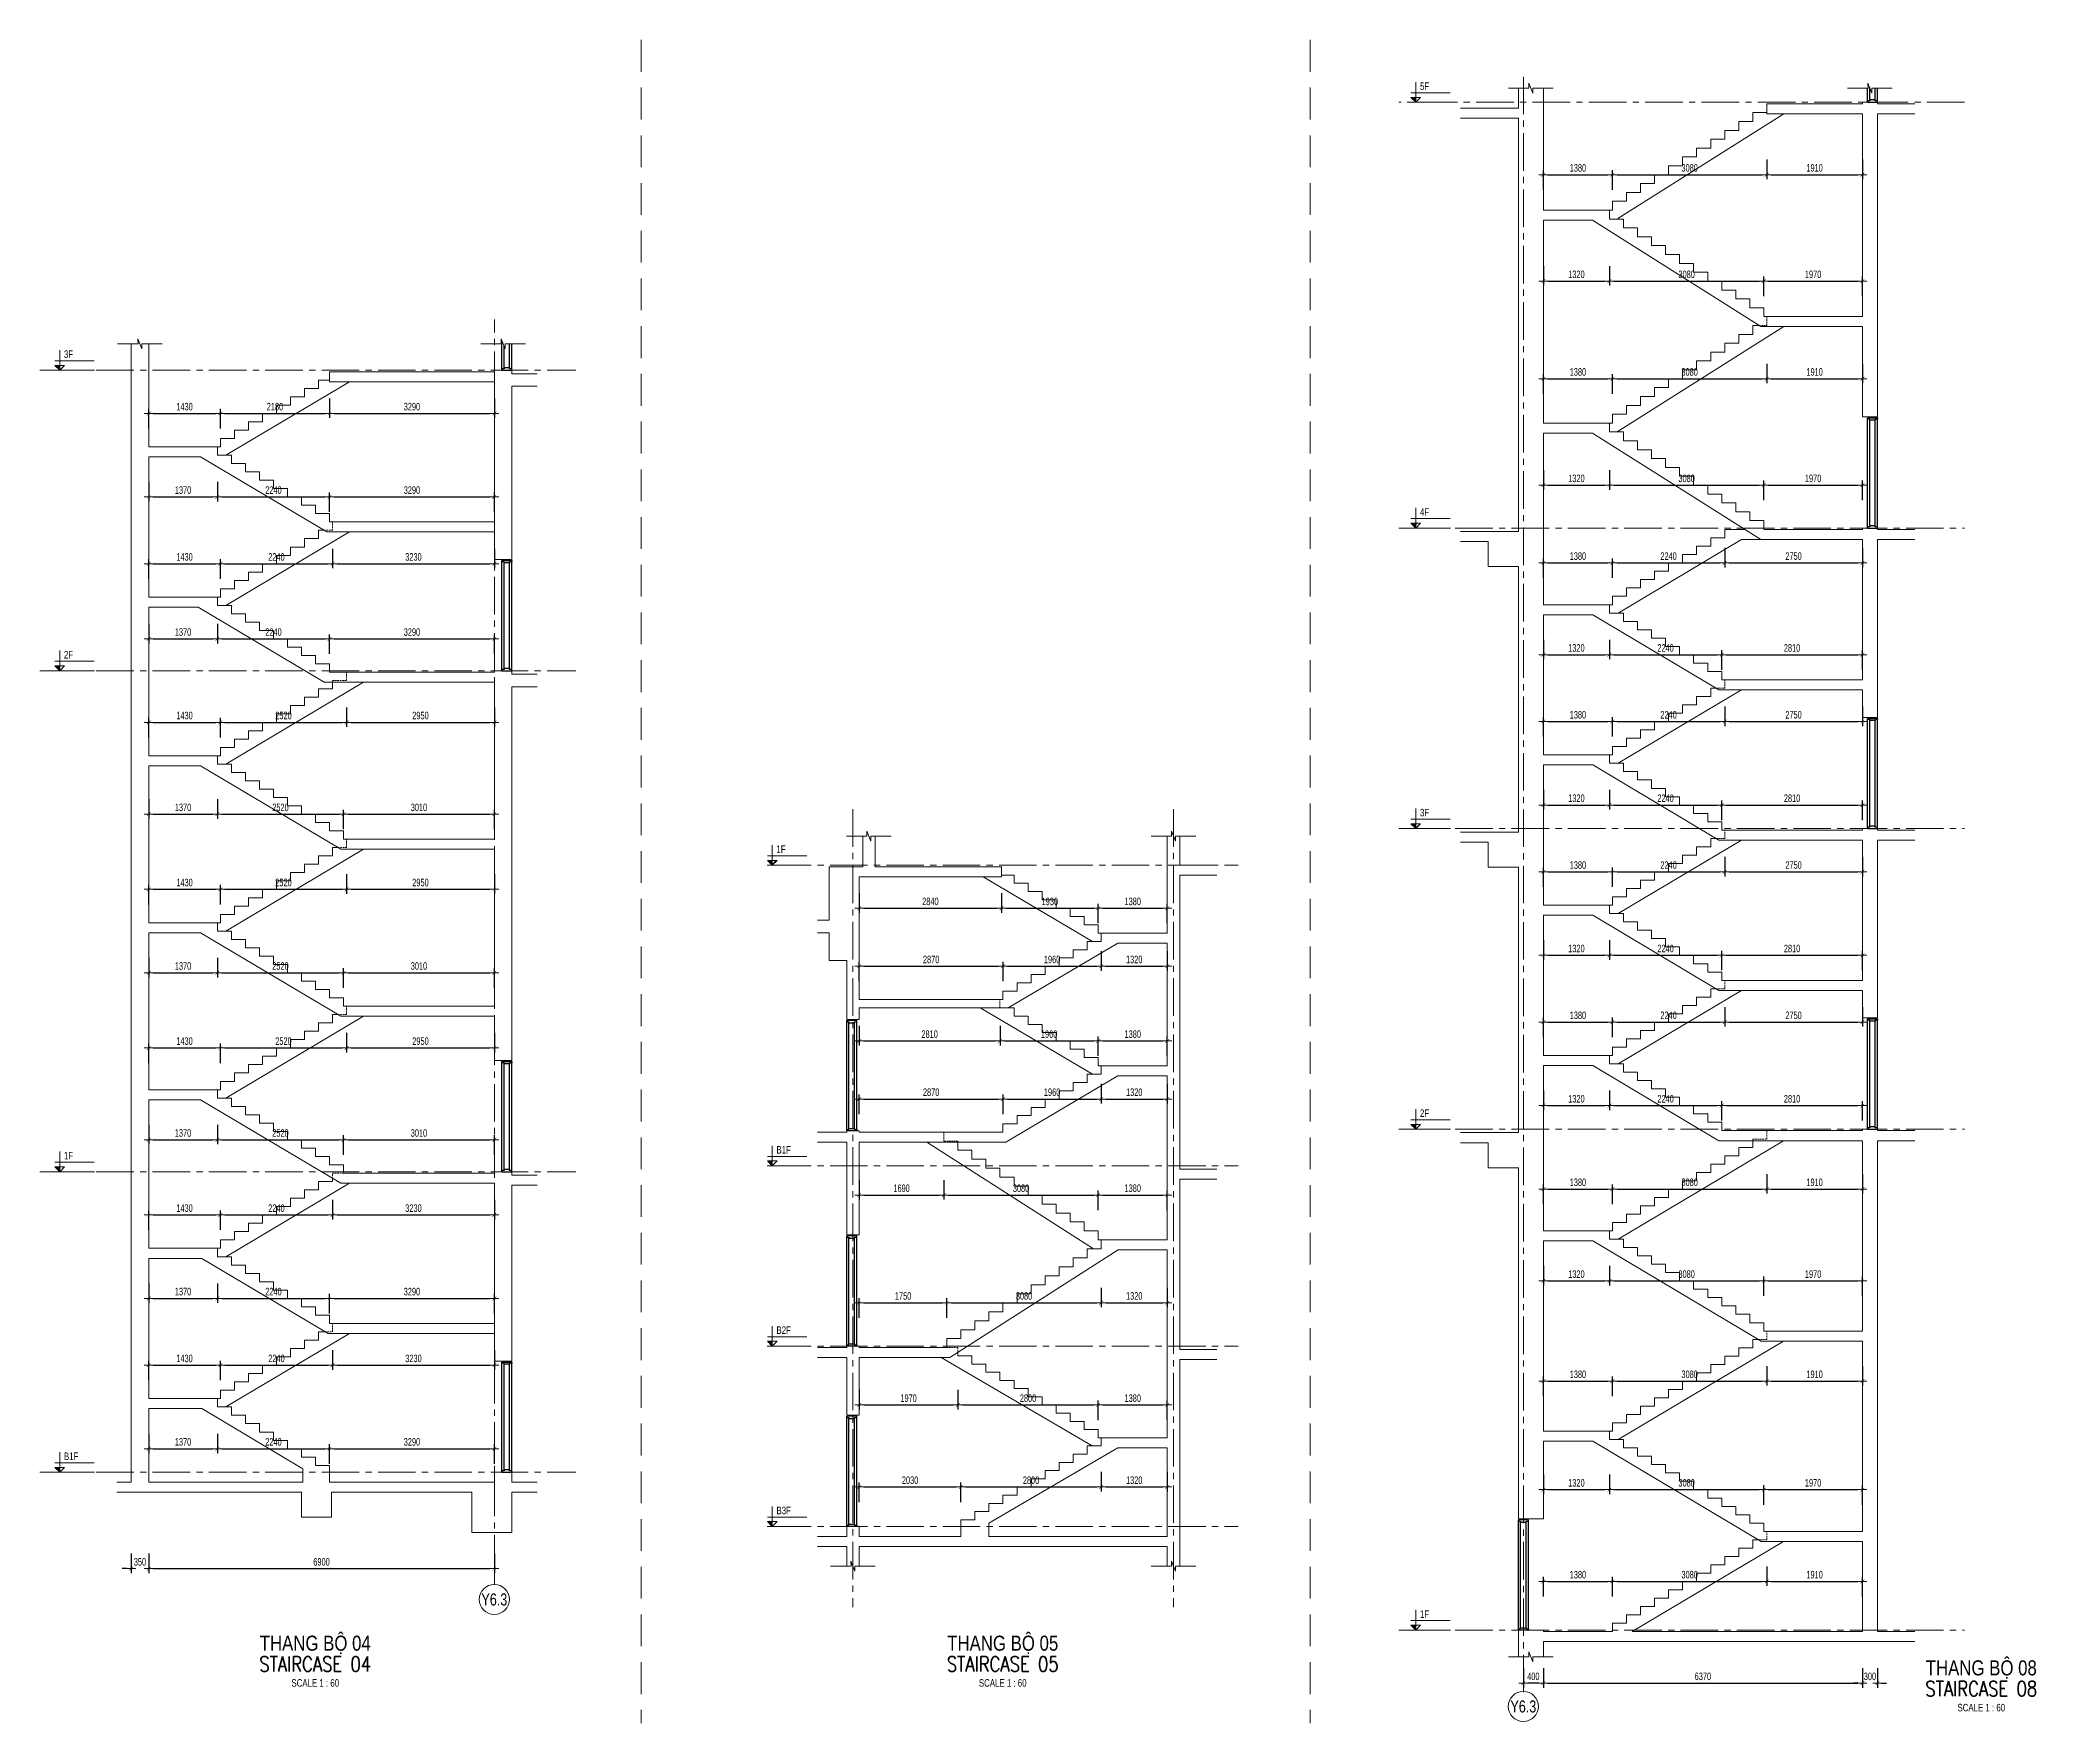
# Model space of a CAD drawing. Header units: millimetres. Extents: x -179076 to 254975, y -18667 to 296191.
# Drawn here: x 162838 to 202690, y 262591 to 296191 of the extents above; entities that cross this region are included whole.
import ezdxf
from ezdxf.enums import TextEntityAlignment as Align

# ---------------------------------------------------------------- set-up
doc = ezdxf.new("R2010")
doc.units = ezdxf.units.MM
doc.linetypes.add('CENTER2', pattern=[1.125, 0.75, -0.125, 0.125, -0.125])
doc.linetypes.add('HIDDEN2', pattern=[4.7625, 3.175, -1.5875])
doc.layers.get('Defpoints').update_dxf_attribs({"color": 151, "lineweight": 9})
doc.layers.add('A-DOOR', color=4, linetype='Continuous')
doc.layers.add('DOOR', color=4, linetype='Continuous')
for name, color, linetype, lineweight in [('NDC_S_ANNO', 7, 'Continuous', 20), ('NDC_S_AXIS', 5, 'CENTER2', 13), ('NDC_S_CONTINUOUS', 3, 'Continuous', 20), ('NDC_S_DIM', 1, 'Continuous', 15), ('NDC_S_ENG TITLE', 3, 'Continuous', 20), ('NDC_S_HIDDEN', 8, 'HIDDEN2', 13), ('NDC_S_SLAB', 2, 'Continuous', 20), ('NDC_S_SYMBOL', 1, 'Continuous', 15), ('NDC_S_TEXT SYMBOL', 7, 'Continuous', 20), ('NDC_S_VN TEXT', 7, 'Continuous', 20), ('NDC_S_VN TITLE', 6, 'Continuous', 35)]:
    doc.layers.add(name, color=color, linetype=linetype, lineweight=lineweight)
doc.styles.add('NDC_ANNO', font='', dxfattribs={"width": 0.8})
doc.styles.add('NDC_DIM', font='', dxfattribs={"width": 0.75})
doc.styles.add('NDC_EN TXT', font='romans.shx', dxfattribs={"width": 0.8})
doc.styles.add('NDC_VIE TXT', font='arial.ttf', dxfattribs={"width": 0.8})
doc.styles.get('NDC_ANNO').set_extended_font_data('Dotum')
doc.styles.get('NDC_DIM').set_extended_font_data('Dotum')
doc.dimstyles.new('NDC_dim_60', dxfattribs={"dimscale": 60, "dimtxt": 2.5, "dimasz": 1.5, "dimexe": 1.5, "dimexo": 2.5, "dimgap": 1, "dimtad": 1, "dimdec": 0, "dimzin": 0, "dimdsep": 46, "dimtxsty": 'NDC_DIM', "dimblk": 'DIMMARK', "dimcen": 0.09, "dimdle": 1.2, "dimclrd": 1, "dimclre": 1, "dimclrt": 3, "dimadec": 0, "dimazin": 0, "dimtfac": 1, "dimtdec": 0, "dimtix": 1, "dimtofl": 0, "dimtmove": 0, "dimatfit": 3, "dimfxl": 5, "dimfxlon": 1, "dimtolj": 1, "dimtzin": 0, "dimarcsym": 0})

msp = doc.modelspace()

# ---------------------------------------------------------------- blocks, each defined once
blk = doc.blocks.new('X-SECTION-2$0$X-SEC-DOO2')
at = {"layer": 'A-DOOR'}
for p, q in [((41976, 101972), (41976, 104172)), ((42021, 102017), (42021, 104127)), ((42131, 102017), (42131, 104127)), ((42176, 101972), (42176, 104172))]:
    blk.add_line(p, q, dxfattribs=at)
for points in [[(41976, 104172), (41976, 104147), (42021, 104147), (42021, 104127), (42131, 104127), (42131, 104147), (42176, 104147), (42176, 104172)], [(41976, 101972), (41976, 101997), (42021, 101997), (42021, 102017), (42131, 102017), (42131, 101997), (42176, 101997), (42176, 101972)]]:
    blk.add_lwpolyline(points, close=True, dxfattribs=at)
at = {"layer": 'Defpoints'}
blk.add_line((41976, 104192), (42176, 104192), dxfattribs=at)
blk = doc.blocks.new('*U187')
at = {"layer": 'NDC_S_SYMBOL'}
blk.add_line((0, 5), (0, 9), dxfattribs=at)
blk.add_circle((0, 0), 5, dxfattribs=at)
at = {"layer": 'NDC_S_TEXT SYMBOL', "color": 7, "style": 'NDC_ANNO', "width": 0.8}
blk.add_attdef('GRID', text='', height=4, dxfattribs=at).set_placement((0, 0), align=Align.MIDDLE)
blk = doc.blocks.new('kata_block_CT')
at = {"layer": 'NDC_S_ANNO'}
blk.add_hatch(color=3, dxfattribs=at).paths.add_polyline_path([(0, 1.6), (-1.61, 1.6), (0, 0)])
at = {"layer": 'NDC_S_ANNO', "ltscale": 50}
h = blk.add_hatch(dxfattribs=at)
h.set_pattern_fill('ANSI31', color=256, scale=1.406, style=0)
h.paths.add_polyline_path([(0, 1.6), (0, 0), (1.61, 1.6)])
for p, q in [((11.56, 0), (-1.64, 0)), ((-1.59, 3.14), (11.47, 3.14))]:
    blk.add_line(p, q, dxfattribs=at)
for points in [[(0, 6.69), (0, 0)], [(0, 0), (-1.61, 1.6), (0, 1.6)], [(0, 0), (1.61, 1.6), (0, 1.6)]]:
    blk.add_lwpolyline(points, dxfattribs=at)
at = {"layer": 'NDC_S_ANNO', "color": 8, "ltscale": 50}
blk.add_lwpolyline([(0, 0), (-1.61, 1.6), (0, 1.6)], dxfattribs=at)
at = {"layer": 'NDC_S_TEXT SYMBOL', "color": 3, "style": 'NDC_ANNO', "width": 0.8}
blk.add_attdef('CT', (1.41, 4.07), '', height=2.5, dxfattribs=at)
blk = doc.blocks.new('Drawing name_symbol')
at = {"layer": 'NDC_S_ENG TITLE', "style": 'NDC_EN TXT', "width": 0.8}
blk.add_attdef('SECTDET1', text='', height=5, dxfattribs=at).set_placement((0, 1.01), align=Align.CENTER)
at = {"layer": 'NDC_S_TEXT SYMBOL', "lineweight": 25, "style": 'NDC_ANNO', "width": 0.8}
blk.add_attdef('SSCALE', text='', height=2.5, dxfattribs=at).set_placement((0, -4), align=Align.CENTER)
at = {"layer": 'NDC_S_VN TITLE', "style": 'NDC_VIE TXT', "width": 0.8}
blk.add_attdef('SECTDET2', text='', height=5, dxfattribs=at).set_placement((0, 7.97), align=Align.CENTER)
blk = doc.blocks.new('DIMMARK')
at = {"layer": 'NDC_S_DIM', "color": 1}
blk.add_line((-1.5, 0), (1, 0), dxfattribs=at)
at = {"layer": 'NDC_S_DIM', "color": 2, "const_width": 0.1}
blk.add_lwpolyline([(-0.42, -0.42), (0.42, 0.42)], dxfattribs=at)
blk = doc.blocks.new('*D1093')
at = {"layer": 'Defpoints', "color": 0, "transparency": 16777216}
for p in [(165010, 269068), (166380, 269068), (166380, 268068)]:
    blk.add_point(p, dxfattribs=at)
at = {"layer": 'NDC_S_DIM', "color": 1, "lineweight": -2, "transparency": 16777216}
for p, q in [((165010, 268368), (165010, 267978)), ((166380, 268368), (166380, 267978)), ((165100, 268068), (166290, 268068))]:
    blk.add_line(p, q, dxfattribs=at)
at = {"layer": 'NDC_S_DIM', "color": 1, "lineweight": -2, "transparency": 16777216, "xscale": 90, "yscale": 90, "zscale": 90, "rotation": 180}
blk.add_blockref('DIMMARK', (165010, 268068), dxfattribs=at)
at = {"layer": 'NDC_S_DIM', "color": 1, "lineweight": -2, "transparency": 16777216, "xscale": 90, "yscale": 90, "zscale": 90}
blk.add_blockref('DIMMARK', (166380, 268068), dxfattribs=at)
at = {"layer": 'NDC_S_DIM', "color": 3, "transparency": 16777216, "insert": (165695, 268204), "char_height": 150, "attachment_point": 5, "style": 'NDC_DIM'}
blk.add_mtext('\\A1;1370', dxfattribs=at)
blk = doc.blocks.new('*D1094')
at = {"layer": 'Defpoints', "color": 0, "transparency": 16777216}
for p in [(166380, 269068), (168620, 268068), (168620, 267398)]:
    blk.add_point(p, dxfattribs=at)
at = {"layer": 'NDC_S_DIM', "color": 1, "lineweight": -2, "transparency": 16777216}
for p, q in [((166380, 268368), (166380, 267978)), ((166470, 268068), (168530, 268068)), ((168620, 267768), (168620, 268158))]:
    blk.add_line(p, q, dxfattribs=at)
at = {"layer": 'NDC_S_DIM', "color": 1, "lineweight": -2, "transparency": 16777216, "xscale": 90, "yscale": 90, "zscale": 90, "rotation": 180}
blk.add_blockref('DIMMARK', (166380, 268068), dxfattribs=at)
at = {"layer": 'NDC_S_DIM', "color": 1, "lineweight": -2, "transparency": 16777216, "xscale": 90, "yscale": 90, "zscale": 90}
blk.add_blockref('DIMMARK', (168620, 268068), dxfattribs=at)
at = {"layer": 'NDC_S_DIM', "color": 3, "transparency": 16777216, "insert": (167500, 268204), "char_height": 150, "attachment_point": 5, "style": 'NDC_DIM'}
blk.add_mtext('\\A1;2240', dxfattribs=at)
blk = doc.blocks.new('*D1095')
at = {"layer": 'Defpoints', "color": 0, "transparency": 16777216}
for p in [(171910, 268068), (168620, 267398), (171910, 267398)]:
    blk.add_point(p, dxfattribs=at)
at = {"layer": 'NDC_S_DIM', "color": 1, "lineweight": -2, "transparency": 16777216}
for p, q in [((168620, 267768), (168620, 268158)), ((168710, 268068), (171820, 268068)), ((171910, 267768), (171910, 268158))]:
    blk.add_line(p, q, dxfattribs=at)
at = {"layer": 'NDC_S_DIM', "color": 1, "lineweight": -2, "transparency": 16777216, "xscale": 90, "yscale": 90, "zscale": 90, "rotation": 180}
blk.add_blockref('DIMMARK', (168620, 268068), dxfattribs=at)
at = {"layer": 'NDC_S_DIM', "color": 1, "lineweight": -2, "transparency": 16777216, "xscale": 90, "yscale": 90, "zscale": 90}
blk.add_blockref('DIMMARK', (171910, 268068), dxfattribs=at)
at = {"layer": 'NDC_S_DIM', "color": 3, "transparency": 16777216, "insert": (170265, 268204), "char_height": 150, "attachment_point": 5, "style": 'NDC_DIM'}
blk.add_mtext('\\A1;3290', dxfattribs=at)
blk = doc.blocks.new('*D1096')
at = {"layer": 'Defpoints', "color": 0, "transparency": 16777216}
for p in [(166440, 269735), (165010, 269068), (166440, 269068)]:
    blk.add_point(p, dxfattribs=at)
at = {"layer": 'NDC_S_DIM', "color": 1, "lineweight": -2, "transparency": 16777216}
for p, q in [((165010, 269435), (165010, 269825)), ((166440, 269435), (166440, 269825)), ((165100, 269735), (166350, 269735))]:
    blk.add_line(p, q, dxfattribs=at)
at = {"layer": 'NDC_S_DIM', "color": 1, "lineweight": -2, "transparency": 16777216, "xscale": 90, "yscale": 90, "zscale": 90, "rotation": 180}
blk.add_blockref('DIMMARK', (165010, 269735), dxfattribs=at)
at = {"layer": 'NDC_S_DIM', "color": 1, "lineweight": -2, "transparency": 16777216, "xscale": 90, "yscale": 90, "zscale": 90}
blk.add_blockref('DIMMARK', (166440, 269735), dxfattribs=at)
at = {"layer": 'NDC_S_DIM', "color": 3, "transparency": 16777216, "insert": (165725, 269870), "char_height": 150, "attachment_point": 5, "style": 'NDC_DIM'}
blk.add_mtext('\\A1;1430', dxfattribs=at)
blk = doc.blocks.new('*D1097')
at = {"layer": 'Defpoints', "color": 0, "transparency": 16777216}
for p in [(168680, 270402), (168680, 269735), (166440, 269068)]:
    blk.add_point(p, dxfattribs=at)
at = {"layer": 'NDC_S_DIM', "color": 1, "lineweight": -2, "transparency": 16777216}
for p, q in [((166440, 269435), (166440, 269825)), ((168680, 270035), (168680, 269645)), ((166530, 269735), (168590, 269735))]:
    blk.add_line(p, q, dxfattribs=at)
at = {"layer": 'NDC_S_DIM', "color": 1, "lineweight": -2, "transparency": 16777216, "xscale": 90, "yscale": 90, "zscale": 90, "rotation": 180}
blk.add_blockref('DIMMARK', (166440, 269735), dxfattribs=at)
at = {"layer": 'NDC_S_DIM', "color": 1, "lineweight": -2, "transparency": 16777216, "xscale": 90, "yscale": 90, "zscale": 90}
blk.add_blockref('DIMMARK', (168680, 269735), dxfattribs=at)
at = {"layer": 'NDC_S_DIM', "color": 3, "transparency": 16777216, "insert": (167560, 269870), "char_height": 150, "attachment_point": 5, "style": 'NDC_DIM'}
blk.add_mtext('\\A1;2240', dxfattribs=at)
blk = doc.blocks.new('*D1098')
at = {"layer": 'Defpoints', "color": 0, "transparency": 16777216}
for p in [(168680, 270402), (171910, 270368), (171910, 269735)]:
    blk.add_point(p, dxfattribs=at)
at = {"layer": 'NDC_S_DIM', "color": 1, "lineweight": -2, "transparency": 16777216}
for p, q in [((168680, 270035), (168680, 269645)), ((171910, 270035), (171910, 269645)), ((168770, 269735), (171820, 269735))]:
    blk.add_line(p, q, dxfattribs=at)
at = {"layer": 'NDC_S_DIM', "color": 1, "lineweight": -2, "transparency": 16777216, "xscale": 90, "yscale": 90, "zscale": 90, "rotation": 180}
blk.add_blockref('DIMMARK', (168680, 269735), dxfattribs=at)
at = {"layer": 'NDC_S_DIM', "color": 1, "lineweight": -2, "transparency": 16777216, "xscale": 90, "yscale": 90, "zscale": 90}
blk.add_blockref('DIMMARK', (171910, 269735), dxfattribs=at)
at = {"layer": 'NDC_S_DIM', "color": 3, "transparency": 16777216, "insert": (170295, 269870), "char_height": 150, "attachment_point": 5, "style": 'NDC_DIM'}
blk.add_mtext('\\A1;3230', dxfattribs=at)
blk = doc.blocks.new('*D1099')
at = {"layer": 'Defpoints', "color": 0, "transparency": 16777216}
for p in [(165010, 272068), (166380, 272068), (166380, 271068)]:
    blk.add_point(p, dxfattribs=at)
at = {"layer": 'NDC_S_DIM', "color": 1, "lineweight": -2, "transparency": 16777216}
for p, q in [((165010, 271368), (165010, 270978)), ((165100, 271068), (166290, 271068)), ((166380, 271368), (166380, 270978))]:
    blk.add_line(p, q, dxfattribs=at)
at = {"layer": 'NDC_S_DIM', "color": 1, "lineweight": -2, "transparency": 16777216, "xscale": 90, "yscale": 90, "zscale": 90, "rotation": 180}
blk.add_blockref('DIMMARK', (165010, 271068), dxfattribs=at)
at = {"layer": 'NDC_S_DIM', "color": 1, "lineweight": -2, "transparency": 16777216, "xscale": 90, "yscale": 90, "zscale": 90}
blk.add_blockref('DIMMARK', (166380, 271068), dxfattribs=at)
at = {"layer": 'NDC_S_DIM', "color": 3, "transparency": 16777216, "insert": (165695, 271204), "char_height": 150, "attachment_point": 5, "style": 'NDC_DIM'}
blk.add_mtext('\\A1;1370', dxfattribs=at)
blk = doc.blocks.new('*D1100')
at = {"layer": 'Defpoints', "color": 0, "transparency": 16777216}
for p in [(166380, 272068), (168620, 271068), (168620, 270568)]:
    blk.add_point(p, dxfattribs=at)
at = {"layer": 'NDC_S_DIM', "color": 1, "lineweight": -2, "transparency": 16777216}
for p, q in [((166380, 271368), (166380, 270978)), ((166470, 271068), (168530, 271068)), ((168620, 270768), (168620, 271158))]:
    blk.add_line(p, q, dxfattribs=at)
at = {"layer": 'NDC_S_DIM', "color": 1, "lineweight": -2, "transparency": 16777216, "xscale": 90, "yscale": 90, "zscale": 90, "rotation": 180}
blk.add_blockref('DIMMARK', (166380, 271068), dxfattribs=at)
at = {"layer": 'NDC_S_DIM', "color": 1, "lineweight": -2, "transparency": 16777216, "xscale": 90, "yscale": 90, "zscale": 90}
blk.add_blockref('DIMMARK', (168620, 271068), dxfattribs=at)
at = {"layer": 'NDC_S_DIM', "color": 3, "transparency": 16777216, "insert": (167500, 271204), "char_height": 150, "attachment_point": 5, "style": 'NDC_DIM'}
blk.add_mtext('\\A1;2240', dxfattribs=at)
blk = doc.blocks.new('*D1101')
at = {"layer": 'Defpoints', "color": 0, "transparency": 16777216}
for p in [(171910, 271068), (168620, 270568), (171910, 270568)]:
    blk.add_point(p, dxfattribs=at)
at = {"layer": 'NDC_S_DIM', "color": 1, "lineweight": -2, "transparency": 16777216}
for p, q in [((168620, 270768), (168620, 271158)), ((168710, 271068), (171820, 271068)), ((171910, 270768), (171910, 271158))]:
    blk.add_line(p, q, dxfattribs=at)
at = {"layer": 'NDC_S_DIM', "color": 1, "lineweight": -2, "transparency": 16777216, "xscale": 90, "yscale": 90, "zscale": 90, "rotation": 180}
blk.add_blockref('DIMMARK', (168620, 271068), dxfattribs=at)
at = {"layer": 'NDC_S_DIM', "color": 1, "lineweight": -2, "transparency": 16777216, "xscale": 90, "yscale": 90, "zscale": 90}
blk.add_blockref('DIMMARK', (171910, 271068), dxfattribs=at)
at = {"layer": 'NDC_S_DIM', "color": 3, "transparency": 16777216, "insert": (170265, 271204), "char_height": 150, "attachment_point": 5, "style": 'NDC_DIM'}
blk.add_mtext('\\A1;3290', dxfattribs=at)
blk = doc.blocks.new('*D1102')
at = {"layer": 'Defpoints', "color": 0, "transparency": 16777216}
for p in [(166440, 272735), (165010, 272068), (166440, 272068)]:
    blk.add_point(p, dxfattribs=at)
at = {"layer": 'NDC_S_DIM', "color": 1, "lineweight": -2, "transparency": 16777216}
for p, q in [((165010, 272435), (165010, 272825)), ((165100, 272735), (166350, 272735)), ((166440, 272435), (166440, 272825))]:
    blk.add_line(p, q, dxfattribs=at)
at = {"layer": 'NDC_S_DIM', "color": 1, "lineweight": -2, "transparency": 16777216, "xscale": 90, "yscale": 90, "zscale": 90, "rotation": 180}
blk.add_blockref('DIMMARK', (165010, 272735), dxfattribs=at)
at = {"layer": 'NDC_S_DIM', "color": 1, "lineweight": -2, "transparency": 16777216, "xscale": 90, "yscale": 90, "zscale": 90}
blk.add_blockref('DIMMARK', (166440, 272735), dxfattribs=at)
at = {"layer": 'NDC_S_DIM', "color": 3, "transparency": 16777216, "insert": (165725, 272870), "char_height": 150, "attachment_point": 5, "style": 'NDC_DIM'}
blk.add_mtext('\\A1;1430', dxfattribs=at)
blk = doc.blocks.new('*D1103')
at = {"layer": 'Defpoints', "color": 0, "transparency": 16777216}
for p in [(168680, 273402), (168680, 272735), (166440, 272068)]:
    blk.add_point(p, dxfattribs=at)
at = {"layer": 'NDC_S_DIM', "color": 1, "lineweight": -2, "transparency": 16777216}
for p, q in [((168680, 273035), (168680, 272645)), ((166440, 272435), (166440, 272825)), ((166530, 272735), (168590, 272735))]:
    blk.add_line(p, q, dxfattribs=at)
at = {"layer": 'NDC_S_DIM', "color": 1, "lineweight": -2, "transparency": 16777216, "xscale": 90, "yscale": 90, "zscale": 90, "rotation": 180}
blk.add_blockref('DIMMARK', (166440, 272735), dxfattribs=at)
at = {"layer": 'NDC_S_DIM', "color": 1, "lineweight": -2, "transparency": 16777216, "xscale": 90, "yscale": 90, "zscale": 90}
blk.add_blockref('DIMMARK', (168680, 272735), dxfattribs=at)
at = {"layer": 'NDC_S_DIM', "color": 3, "transparency": 16777216, "insert": (167560, 272870), "char_height": 150, "attachment_point": 5, "style": 'NDC_DIM'}
blk.add_mtext('\\A1;2240', dxfattribs=at)
blk = doc.blocks.new('*D1104')
at = {"layer": 'Defpoints', "color": 0, "transparency": 16777216}
for p in [(168680, 273402), (171910, 273368), (171910, 272735)]:
    blk.add_point(p, dxfattribs=at)
at = {"layer": 'NDC_S_DIM', "color": 1, "lineweight": -2, "transparency": 16777216}
for p, q in [((168680, 273035), (168680, 272645)), ((171910, 273035), (171910, 272645)), ((168770, 272735), (171820, 272735))]:
    blk.add_line(p, q, dxfattribs=at)
at = {"layer": 'NDC_S_DIM', "color": 1, "lineweight": -2, "transparency": 16777216, "xscale": 90, "yscale": 90, "zscale": 90, "rotation": 180}
blk.add_blockref('DIMMARK', (168680, 272735), dxfattribs=at)
at = {"layer": 'NDC_S_DIM', "color": 1, "lineweight": -2, "transparency": 16777216, "xscale": 90, "yscale": 90, "zscale": 90}
blk.add_blockref('DIMMARK', (171910, 272735), dxfattribs=at)
at = {"layer": 'NDC_S_DIM', "color": 3, "transparency": 16777216, "insert": (170295, 272870), "char_height": 150, "attachment_point": 5, "style": 'NDC_DIM'}
blk.add_mtext('\\A1;3230', dxfattribs=at)
blk = doc.blocks.new('*D1105')
at = {"layer": 'Defpoints', "color": 0, "transparency": 16777216}
for p in [(165010, 275235), (166380, 275235), (166380, 274235)]:
    blk.add_point(p, dxfattribs=at)
at = {"layer": 'NDC_S_DIM', "color": 1, "lineweight": -2, "transparency": 16777216}
for p, q in [((165010, 274535), (165010, 274145)), ((165100, 274235), (166290, 274235)), ((166380, 274535), (166380, 274145))]:
    blk.add_line(p, q, dxfattribs=at)
at = {"layer": 'NDC_S_DIM', "color": 1, "lineweight": -2, "transparency": 16777216, "xscale": 90, "yscale": 90, "zscale": 90, "rotation": 180}
blk.add_blockref('DIMMARK', (165010, 274235), dxfattribs=at)
at = {"layer": 'NDC_S_DIM', "color": 1, "lineweight": -2, "transparency": 16777216, "xscale": 90, "yscale": 90, "zscale": 90}
blk.add_blockref('DIMMARK', (166380, 274235), dxfattribs=at)
at = {"layer": 'NDC_S_DIM', "color": 3, "transparency": 16777216, "insert": (165695, 274370), "char_height": 150, "attachment_point": 5, "style": 'NDC_DIM'}
blk.add_mtext('\\A1;1370', dxfattribs=at)
blk = doc.blocks.new('*D1106')
at = {"layer": 'Defpoints', "color": 0, "transparency": 16777216}
for p in [(166380, 275235), (168900, 274235), (168900, 273568)]:
    blk.add_point(p, dxfattribs=at)
at = {"layer": 'NDC_S_DIM', "color": 1, "lineweight": -2, "transparency": 16777216}
for p, q in [((166380, 274535), (166380, 274145)), ((166470, 274235), (168810, 274235)), ((168900, 273935), (168900, 274325))]:
    blk.add_line(p, q, dxfattribs=at)
at = {"layer": 'NDC_S_DIM', "color": 1, "lineweight": -2, "transparency": 16777216, "xscale": 90, "yscale": 90, "zscale": 90, "rotation": 180}
blk.add_blockref('DIMMARK', (166380, 274235), dxfattribs=at)
at = {"layer": 'NDC_S_DIM', "color": 1, "lineweight": -2, "transparency": 16777216, "xscale": 90, "yscale": 90, "zscale": 90}
blk.add_blockref('DIMMARK', (168900, 274235), dxfattribs=at)
at = {"layer": 'NDC_S_DIM', "color": 3, "transparency": 16777216, "insert": (167640, 274370), "char_height": 150, "attachment_point": 5, "style": 'NDC_DIM'}
blk.add_mtext('\\A1;2520', dxfattribs=at)
blk = doc.blocks.new('*D1107')
at = {"layer": 'Defpoints', "color": 0, "transparency": 16777216}
for p in [(171910, 274235), (168900, 273568), (171910, 273568)]:
    blk.add_point(p, dxfattribs=at)
at = {"layer": 'NDC_S_DIM', "color": 1, "lineweight": -2, "transparency": 16777216}
for p, q in [((168900, 273935), (168900, 274325)), ((168990, 274235), (171820, 274235)), ((171910, 273935), (171910, 274325))]:
    blk.add_line(p, q, dxfattribs=at)
at = {"layer": 'NDC_S_DIM', "color": 1, "lineweight": -2, "transparency": 16777216, "xscale": 90, "yscale": 90, "zscale": 90, "rotation": 180}
blk.add_blockref('DIMMARK', (168900, 274235), dxfattribs=at)
at = {"layer": 'NDC_S_DIM', "color": 1, "lineweight": -2, "transparency": 16777216, "xscale": 90, "yscale": 90, "zscale": 90}
blk.add_blockref('DIMMARK', (171910, 274235), dxfattribs=at)
at = {"layer": 'NDC_S_DIM', "color": 3, "transparency": 16777216, "insert": (170405, 274370), "char_height": 150, "attachment_point": 5, "style": 'NDC_DIM'}
blk.add_mtext('\\A1;3010', dxfattribs=at)
blk = doc.blocks.new('*D1108')
at = {"layer": 'Defpoints', "color": 0, "transparency": 16777216}
for p in [(166440, 276068), (165010, 275235), (166440, 275235)]:
    blk.add_point(p, dxfattribs=at)
at = {"layer": 'NDC_S_DIM', "color": 1, "lineweight": -2, "transparency": 16777216}
for p, q in [((165010, 275768), (165010, 276158)), ((165100, 276068), (166350, 276068)), ((166440, 275768), (166440, 276158))]:
    blk.add_line(p, q, dxfattribs=at)
at = {"layer": 'NDC_S_DIM', "color": 1, "lineweight": -2, "transparency": 16777216, "xscale": 90, "yscale": 90, "zscale": 90, "rotation": 180}
blk.add_blockref('DIMMARK', (165010, 276068), dxfattribs=at)
at = {"layer": 'NDC_S_DIM', "color": 1, "lineweight": -2, "transparency": 16777216, "xscale": 90, "yscale": 90, "zscale": 90}
blk.add_blockref('DIMMARK', (166440, 276068), dxfattribs=at)
at = {"layer": 'NDC_S_DIM', "color": 3, "transparency": 16777216, "insert": (165725, 276204), "char_height": 150, "attachment_point": 5, "style": 'NDC_DIM'}
blk.add_mtext('\\A1;1430', dxfattribs=at)
blk = doc.blocks.new('*D1109')
at = {"layer": 'Defpoints', "color": 0, "transparency": 16777216}
for p in [(168960, 276735), (168960, 276068), (166440, 275235)]:
    blk.add_point(p, dxfattribs=at)
at = {"layer": 'NDC_S_DIM', "color": 1, "lineweight": -2, "transparency": 16777216}
for p, q in [((168960, 276368), (168960, 275978)), ((166440, 275768), (166440, 276158)), ((166530, 276068), (168870, 276068))]:
    blk.add_line(p, q, dxfattribs=at)
at = {"layer": 'NDC_S_DIM', "color": 1, "lineweight": -2, "transparency": 16777216, "xscale": 90, "yscale": 90, "zscale": 90, "rotation": 180}
blk.add_blockref('DIMMARK', (166440, 276068), dxfattribs=at)
at = {"layer": 'NDC_S_DIM', "color": 1, "lineweight": -2, "transparency": 16777216, "xscale": 90, "yscale": 90, "zscale": 90}
blk.add_blockref('DIMMARK', (168960, 276068), dxfattribs=at)
at = {"layer": 'NDC_S_DIM', "color": 3, "transparency": 16777216, "insert": (167700, 276204), "char_height": 150, "attachment_point": 5, "style": 'NDC_DIM'}
blk.add_mtext('\\A1;2520', dxfattribs=at)
blk = doc.blocks.new('*D1110')
at = {"layer": 'Defpoints', "color": 0, "transparency": 16777216}
for p in [(168960, 276735), (171910, 276702), (171910, 276068)]:
    blk.add_point(p, dxfattribs=at)
at = {"layer": 'NDC_S_DIM', "color": 1, "lineweight": -2, "transparency": 16777216}
for p, q in [((168960, 276368), (168960, 275978)), ((171910, 276368), (171910, 275978)), ((169050, 276068), (171820, 276068))]:
    blk.add_line(p, q, dxfattribs=at)
at = {"layer": 'NDC_S_DIM', "color": 1, "lineweight": -2, "transparency": 16777216, "xscale": 90, "yscale": 90, "zscale": 90, "rotation": 180}
blk.add_blockref('DIMMARK', (168960, 276068), dxfattribs=at)
at = {"layer": 'NDC_S_DIM', "color": 1, "lineweight": -2, "transparency": 16777216, "xscale": 90, "yscale": 90, "zscale": 90}
blk.add_blockref('DIMMARK', (171910, 276068), dxfattribs=at)
at = {"layer": 'NDC_S_DIM', "color": 3, "transparency": 16777216, "insert": (170435, 276204), "char_height": 150, "attachment_point": 5, "style": 'NDC_DIM'}
blk.add_mtext('\\A1;2950', dxfattribs=at)
blk = doc.blocks.new('*D1111')
at = {"layer": 'Defpoints', "color": 0, "transparency": 16777216}
for p in [(165010, 278568), (166380, 278568), (166380, 277568)]:
    blk.add_point(p, dxfattribs=at)
at = {"layer": 'NDC_S_DIM', "color": 1, "lineweight": -2, "transparency": 16777216}
for p, q in [((165010, 277868), (165010, 277478)), ((166380, 277868), (166380, 277478)), ((165100, 277568), (166290, 277568))]:
    blk.add_line(p, q, dxfattribs=at)
at = {"layer": 'NDC_S_DIM', "color": 1, "lineweight": -2, "transparency": 16777216, "xscale": 90, "yscale": 90, "zscale": 90, "rotation": 180}
blk.add_blockref('DIMMARK', (165010, 277568), dxfattribs=at)
at = {"layer": 'NDC_S_DIM', "color": 1, "lineweight": -2, "transparency": 16777216, "xscale": 90, "yscale": 90, "zscale": 90}
blk.add_blockref('DIMMARK', (166380, 277568), dxfattribs=at)
at = {"layer": 'NDC_S_DIM', "color": 3, "transparency": 16777216, "insert": (165695, 277704), "char_height": 150, "attachment_point": 5, "style": 'NDC_DIM'}
blk.add_mtext('\\A1;1370', dxfattribs=at)
blk = doc.blocks.new('*D1112')
at = {"layer": 'Defpoints', "color": 0, "transparency": 16777216}
for p in [(166380, 278568), (168900, 277568), (168900, 276902)]:
    blk.add_point(p, dxfattribs=at)
at = {"layer": 'NDC_S_DIM', "color": 1, "lineweight": -2, "transparency": 16777216}
for p, q in [((166380, 277868), (166380, 277478)), ((166470, 277568), (168810, 277568)), ((168900, 277268), (168900, 277658))]:
    blk.add_line(p, q, dxfattribs=at)
at = {"layer": 'NDC_S_DIM', "color": 1, "lineweight": -2, "transparency": 16777216, "xscale": 90, "yscale": 90, "zscale": 90, "rotation": 180}
blk.add_blockref('DIMMARK', (166380, 277568), dxfattribs=at)
at = {"layer": 'NDC_S_DIM', "color": 1, "lineweight": -2, "transparency": 16777216, "xscale": 90, "yscale": 90, "zscale": 90}
blk.add_blockref('DIMMARK', (168900, 277568), dxfattribs=at)
at = {"layer": 'NDC_S_DIM', "color": 3, "transparency": 16777216, "insert": (167640, 277704), "char_height": 150, "attachment_point": 5, "style": 'NDC_DIM'}
blk.add_mtext('\\A1;2520', dxfattribs=at)
blk = doc.blocks.new('*D1113')
at = {"layer": 'Defpoints', "color": 0, "transparency": 16777216}
for p in [(171910, 277568), (168900, 276902), (171910, 276902)]:
    blk.add_point(p, dxfattribs=at)
at = {"layer": 'NDC_S_DIM', "color": 1, "lineweight": -2, "transparency": 16777216}
for p, q in [((168900, 277268), (168900, 277658)), ((168990, 277568), (171820, 277568)), ((171910, 277268), (171910, 277658))]:
    blk.add_line(p, q, dxfattribs=at)
at = {"layer": 'NDC_S_DIM', "color": 1, "lineweight": -2, "transparency": 16777216, "xscale": 90, "yscale": 90, "zscale": 90, "rotation": 180}
blk.add_blockref('DIMMARK', (168900, 277568), dxfattribs=at)
at = {"layer": 'NDC_S_DIM', "color": 1, "lineweight": -2, "transparency": 16777216, "xscale": 90, "yscale": 90, "zscale": 90}
blk.add_blockref('DIMMARK', (171910, 277568), dxfattribs=at)
at = {"layer": 'NDC_S_DIM', "color": 3, "transparency": 16777216, "insert": (170405, 277704), "char_height": 150, "attachment_point": 5, "style": 'NDC_DIM'}
blk.add_mtext('\\A1;3010', dxfattribs=at)
blk = doc.blocks.new('*D1114')
at = {"layer": 'Defpoints', "color": 0, "transparency": 16777216}
for p in [(166440, 279235), (165010, 278568), (166440, 278568)]:
    blk.add_point(p, dxfattribs=at)
at = {"layer": 'NDC_S_DIM', "color": 1, "lineweight": -2, "transparency": 16777216}
for p, q in [((165010, 278935), (165010, 279325)), ((165100, 279235), (166350, 279235)), ((166440, 278935), (166440, 279325))]:
    blk.add_line(p, q, dxfattribs=at)
at = {"layer": 'NDC_S_DIM', "color": 1, "lineweight": -2, "transparency": 16777216, "xscale": 90, "yscale": 90, "zscale": 90, "rotation": 180}
blk.add_blockref('DIMMARK', (165010, 279235), dxfattribs=at)
at = {"layer": 'NDC_S_DIM', "color": 1, "lineweight": -2, "transparency": 16777216, "xscale": 90, "yscale": 90, "zscale": 90}
blk.add_blockref('DIMMARK', (166440, 279235), dxfattribs=at)
at = {"layer": 'NDC_S_DIM', "color": 3, "transparency": 16777216, "insert": (165725, 279370), "char_height": 150, "attachment_point": 5, "style": 'NDC_DIM'}
blk.add_mtext('\\A1;1430', dxfattribs=at)
blk = doc.blocks.new('*D1115')
at = {"layer": 'Defpoints', "color": 0, "transparency": 16777216}
for p in [(168960, 280068), (168960, 279235), (166440, 278568)]:
    blk.add_point(p, dxfattribs=at)
at = {"layer": 'NDC_S_DIM', "color": 1, "lineweight": -2, "transparency": 16777216}
for p, q in [((168960, 279535), (168960, 279145)), ((166440, 278935), (166440, 279325)), ((166530, 279235), (168870, 279235))]:
    blk.add_line(p, q, dxfattribs=at)
at = {"layer": 'NDC_S_DIM', "color": 1, "lineweight": -2, "transparency": 16777216, "xscale": 90, "yscale": 90, "zscale": 90, "rotation": 180}
blk.add_blockref('DIMMARK', (166440, 279235), dxfattribs=at)
at = {"layer": 'NDC_S_DIM', "color": 1, "lineweight": -2, "transparency": 16777216, "xscale": 90, "yscale": 90, "zscale": 90}
blk.add_blockref('DIMMARK', (168960, 279235), dxfattribs=at)
at = {"layer": 'NDC_S_DIM', "color": 3, "transparency": 16777216, "insert": (167700, 279370), "char_height": 150, "attachment_point": 5, "style": 'NDC_DIM'}
blk.add_mtext('\\A1;2520', dxfattribs=at)
blk = doc.blocks.new('*D1116')
at = {"layer": 'Defpoints', "color": 0, "transparency": 16777216}
for p in [(168960, 280068), (171910, 280035), (171910, 279235)]:
    blk.add_point(p, dxfattribs=at)
at = {"layer": 'NDC_S_DIM', "color": 1, "lineweight": -2, "transparency": 16777216}
for p, q in [((168960, 279535), (168960, 279145)), ((171910, 279535), (171910, 279145)), ((169050, 279235), (171820, 279235))]:
    blk.add_line(p, q, dxfattribs=at)
at = {"layer": 'NDC_S_DIM', "color": 1, "lineweight": -2, "transparency": 16777216, "xscale": 90, "yscale": 90, "zscale": 90, "rotation": 180}
blk.add_blockref('DIMMARK', (168960, 279235), dxfattribs=at)
at = {"layer": 'NDC_S_DIM', "color": 1, "lineweight": -2, "transparency": 16777216, "xscale": 90, "yscale": 90, "zscale": 90}
blk.add_blockref('DIMMARK', (171910, 279235), dxfattribs=at)
at = {"layer": 'NDC_S_DIM', "color": 3, "transparency": 16777216, "insert": (170435, 279370), "char_height": 150, "attachment_point": 5, "style": 'NDC_DIM'}
blk.add_mtext('\\A1;2950', dxfattribs=at)
blk = doc.blocks.new('*D1117')
at = {"layer": 'Defpoints', "color": 0, "transparency": 16777216}
for p in [(165010, 281902), (166380, 281902), (166380, 280735)]:
    blk.add_point(p, dxfattribs=at)
at = {"layer": 'NDC_S_DIM', "color": 1, "lineweight": -2, "transparency": 16777216}
for p, q in [((165010, 281035), (165010, 280645)), ((166380, 281035), (166380, 280645)), ((165100, 280735), (166290, 280735))]:
    blk.add_line(p, q, dxfattribs=at)
at = {"layer": 'NDC_S_DIM', "color": 1, "lineweight": -2, "transparency": 16777216, "xscale": 90, "yscale": 90, "zscale": 90, "rotation": 180}
blk.add_blockref('DIMMARK', (165010, 280735), dxfattribs=at)
at = {"layer": 'NDC_S_DIM', "color": 1, "lineweight": -2, "transparency": 16777216, "xscale": 90, "yscale": 90, "zscale": 90}
blk.add_blockref('DIMMARK', (166380, 280735), dxfattribs=at)
at = {"layer": 'NDC_S_DIM', "color": 3, "transparency": 16777216, "insert": (165695, 280870), "char_height": 150, "attachment_point": 5, "style": 'NDC_DIM'}
blk.add_mtext('\\A1;1370', dxfattribs=at)
blk = doc.blocks.new('*D1118')
at = {"layer": 'Defpoints', "color": 0, "transparency": 16777216}
for p in [(166380, 281902), (168900, 280735), (168900, 280235)]:
    blk.add_point(p, dxfattribs=at)
at = {"layer": 'NDC_S_DIM', "color": 1, "lineweight": -2, "transparency": 16777216}
for p, q in [((166380, 281035), (166380, 280645)), ((166470, 280735), (168810, 280735)), ((168900, 280435), (168900, 280825))]:
    blk.add_line(p, q, dxfattribs=at)
at = {"layer": 'NDC_S_DIM', "color": 1, "lineweight": -2, "transparency": 16777216, "xscale": 90, "yscale": 90, "zscale": 90, "rotation": 180}
blk.add_blockref('DIMMARK', (166380, 280735), dxfattribs=at)
at = {"layer": 'NDC_S_DIM', "color": 1, "lineweight": -2, "transparency": 16777216, "xscale": 90, "yscale": 90, "zscale": 90}
blk.add_blockref('DIMMARK', (168900, 280735), dxfattribs=at)
at = {"layer": 'NDC_S_DIM', "color": 3, "transparency": 16777216, "insert": (167640, 280870), "char_height": 150, "attachment_point": 5, "style": 'NDC_DIM'}
blk.add_mtext('\\A1;2520', dxfattribs=at)
blk = doc.blocks.new('*D1119')
at = {"layer": 'Defpoints', "color": 0, "transparency": 16777216}
for p in [(171910, 280735), (168900, 280235), (171910, 280235)]:
    blk.add_point(p, dxfattribs=at)
at = {"layer": 'NDC_S_DIM', "color": 1, "lineweight": -2, "transparency": 16777216}
for p, q in [((168900, 280435), (168900, 280825)), ((168990, 280735), (171820, 280735)), ((171910, 280435), (171910, 280825))]:
    blk.add_line(p, q, dxfattribs=at)
at = {"layer": 'NDC_S_DIM', "color": 1, "lineweight": -2, "transparency": 16777216, "xscale": 90, "yscale": 90, "zscale": 90, "rotation": 180}
blk.add_blockref('DIMMARK', (168900, 280735), dxfattribs=at)
at = {"layer": 'NDC_S_DIM', "color": 1, "lineweight": -2, "transparency": 16777216, "xscale": 90, "yscale": 90, "zscale": 90}
blk.add_blockref('DIMMARK', (171910, 280735), dxfattribs=at)
at = {"layer": 'NDC_S_DIM', "color": 3, "transparency": 16777216, "insert": (170405, 280870), "char_height": 150, "attachment_point": 5, "style": 'NDC_DIM'}
blk.add_mtext('\\A1;3010', dxfattribs=at)
blk = doc.blocks.new('*D1120')
at = {"layer": 'Defpoints', "color": 0, "transparency": 16777216}
for p in [(166440, 282568), (165010, 281902), (166440, 281902)]:
    blk.add_point(p, dxfattribs=at)
at = {"layer": 'NDC_S_DIM', "color": 1, "lineweight": -2, "transparency": 16777216}
for p, q in [((165010, 282268), (165010, 282658)), ((165100, 282568), (166350, 282568)), ((166440, 282268), (166440, 282658))]:
    blk.add_line(p, q, dxfattribs=at)
at = {"layer": 'NDC_S_DIM', "color": 1, "lineweight": -2, "transparency": 16777216, "xscale": 90, "yscale": 90, "zscale": 90, "rotation": 180}
blk.add_blockref('DIMMARK', (165010, 282568), dxfattribs=at)
at = {"layer": 'NDC_S_DIM', "color": 1, "lineweight": -2, "transparency": 16777216, "xscale": 90, "yscale": 90, "zscale": 90}
blk.add_blockref('DIMMARK', (166440, 282568), dxfattribs=at)
at = {"layer": 'NDC_S_DIM', "color": 3, "transparency": 16777216, "insert": (165725, 282704), "char_height": 150, "attachment_point": 5, "style": 'NDC_DIM'}
blk.add_mtext('\\A1;1430', dxfattribs=at)
blk = doc.blocks.new('*D1121')
at = {"layer": 'Defpoints', "color": 0, "transparency": 16777216}
for p in [(168960, 283402), (168960, 282568), (166440, 281902)]:
    blk.add_point(p, dxfattribs=at)
at = {"layer": 'NDC_S_DIM', "color": 1, "lineweight": -2, "transparency": 16777216}
for p, q in [((166440, 282268), (166440, 282658)), ((166530, 282568), (168870, 282568)), ((168960, 282868), (168960, 282478))]:
    blk.add_line(p, q, dxfattribs=at)
at = {"layer": 'NDC_S_DIM', "color": 1, "lineweight": -2, "transparency": 16777216, "xscale": 90, "yscale": 90, "zscale": 90, "rotation": 180}
blk.add_blockref('DIMMARK', (166440, 282568), dxfattribs=at)
at = {"layer": 'NDC_S_DIM', "color": 1, "lineweight": -2, "transparency": 16777216, "xscale": 90, "yscale": 90, "zscale": 90}
blk.add_blockref('DIMMARK', (168960, 282568), dxfattribs=at)
at = {"layer": 'NDC_S_DIM', "color": 3, "transparency": 16777216, "insert": (167700, 282704), "char_height": 150, "attachment_point": 5, "style": 'NDC_DIM'}
blk.add_mtext('\\A1;2520', dxfattribs=at)
blk = doc.blocks.new('*D1122')
at = {"layer": 'Defpoints', "color": 0, "transparency": 16777216}
for p in [(168960, 283402), (171910, 283368), (171910, 282568)]:
    blk.add_point(p, dxfattribs=at)
at = {"layer": 'NDC_S_DIM', "color": 1, "lineweight": -2, "transparency": 16777216}
for p, q in [((168960, 282868), (168960, 282478)), ((169050, 282568), (171820, 282568)), ((171910, 282868), (171910, 282478))]:
    blk.add_line(p, q, dxfattribs=at)
at = {"layer": 'NDC_S_DIM', "color": 1, "lineweight": -2, "transparency": 16777216, "xscale": 90, "yscale": 90, "zscale": 90, "rotation": 180}
blk.add_blockref('DIMMARK', (168960, 282568), dxfattribs=at)
at = {"layer": 'NDC_S_DIM', "color": 1, "lineweight": -2, "transparency": 16777216, "xscale": 90, "yscale": 90, "zscale": 90}
blk.add_blockref('DIMMARK', (171910, 282568), dxfattribs=at)
at = {"layer": 'NDC_S_DIM', "color": 3, "transparency": 16777216, "insert": (170435, 282704), "char_height": 150, "attachment_point": 5, "style": 'NDC_DIM'}
blk.add_mtext('\\A1;2950', dxfattribs=at)
blk = doc.blocks.new('*D1123')
at = {"layer": 'Defpoints', "color": 0, "transparency": 16777216}
for p in [(165010, 285068), (166380, 285068), (166380, 284235)]:
    blk.add_point(p, dxfattribs=at)
at = {"layer": 'NDC_S_DIM', "color": 1, "lineweight": -2, "transparency": 16777216}
for p, q in [((165010, 284535), (165010, 284145)), ((165100, 284235), (166290, 284235)), ((166380, 284535), (166380, 284145))]:
    blk.add_line(p, q, dxfattribs=at)
at = {"layer": 'NDC_S_DIM', "color": 1, "lineweight": -2, "transparency": 16777216, "xscale": 90, "yscale": 90, "zscale": 90, "rotation": 180}
blk.add_blockref('DIMMARK', (165010, 284235), dxfattribs=at)
at = {"layer": 'NDC_S_DIM', "color": 1, "lineweight": -2, "transparency": 16777216, "xscale": 90, "yscale": 90, "zscale": 90}
blk.add_blockref('DIMMARK', (166380, 284235), dxfattribs=at)
at = {"layer": 'NDC_S_DIM', "color": 3, "transparency": 16777216, "insert": (165695, 284370), "char_height": 150, "attachment_point": 5, "style": 'NDC_DIM'}
blk.add_mtext('\\A1;1370', dxfattribs=at)
blk = doc.blocks.new('*D1124')
at = {"layer": 'Defpoints', "color": 0, "transparency": 16777216}
for p in [(166380, 285068), (168620, 284235), (168620, 283568)]:
    blk.add_point(p, dxfattribs=at)
at = {"layer": 'NDC_S_DIM', "color": 1, "lineweight": -2, "transparency": 16777216}
for p, q in [((166380, 284535), (166380, 284145)), ((166470, 284235), (168530, 284235)), ((168620, 283935), (168620, 284325))]:
    blk.add_line(p, q, dxfattribs=at)
at = {"layer": 'NDC_S_DIM', "color": 1, "lineweight": -2, "transparency": 16777216, "xscale": 90, "yscale": 90, "zscale": 90, "rotation": 180}
blk.add_blockref('DIMMARK', (166380, 284235), dxfattribs=at)
at = {"layer": 'NDC_S_DIM', "color": 1, "lineweight": -2, "transparency": 16777216, "xscale": 90, "yscale": 90, "zscale": 90}
blk.add_blockref('DIMMARK', (168620, 284235), dxfattribs=at)
at = {"layer": 'NDC_S_DIM', "color": 3, "transparency": 16777216, "insert": (167500, 284370), "char_height": 150, "attachment_point": 5, "style": 'NDC_DIM'}
blk.add_mtext('\\A1;2240', dxfattribs=at)
blk = doc.blocks.new('*D1125')
at = {"layer": 'Defpoints', "color": 0, "transparency": 16777216}
for p in [(171910, 284235), (168620, 283568), (171910, 283568)]:
    blk.add_point(p, dxfattribs=at)
at = {"layer": 'NDC_S_DIM', "color": 1, "lineweight": -2, "transparency": 16777216}
for p, q in [((168620, 283935), (168620, 284325)), ((168710, 284235), (171820, 284235)), ((171910, 283935), (171910, 284325))]:
    blk.add_line(p, q, dxfattribs=at)
at = {"layer": 'NDC_S_DIM', "color": 1, "lineweight": -2, "transparency": 16777216, "xscale": 90, "yscale": 90, "zscale": 90, "rotation": 180}
blk.add_blockref('DIMMARK', (168620, 284235), dxfattribs=at)
at = {"layer": 'NDC_S_DIM', "color": 1, "lineweight": -2, "transparency": 16777216, "xscale": 90, "yscale": 90, "zscale": 90}
blk.add_blockref('DIMMARK', (171910, 284235), dxfattribs=at)
at = {"layer": 'NDC_S_DIM', "color": 3, "transparency": 16777216, "insert": (170265, 284370), "char_height": 150, "attachment_point": 5, "style": 'NDC_DIM'}
blk.add_mtext('\\A1;3290', dxfattribs=at)
blk = doc.blocks.new('*D1126')
at = {"layer": 'Defpoints', "color": 0, "transparency": 16777216}
for p in [(166440, 285735), (165010, 285068), (166440, 285068)]:
    blk.add_point(p, dxfattribs=at)
at = {"layer": 'NDC_S_DIM', "color": 1, "lineweight": -2, "transparency": 16777216}
for p, q in [((165010, 285435), (165010, 285825)), ((166440, 285435), (166440, 285825)), ((165100, 285735), (166350, 285735))]:
    blk.add_line(p, q, dxfattribs=at)
at = {"layer": 'NDC_S_DIM', "color": 1, "lineweight": -2, "transparency": 16777216, "xscale": 90, "yscale": 90, "zscale": 90, "rotation": 180}
blk.add_blockref('DIMMARK', (165010, 285735), dxfattribs=at)
at = {"layer": 'NDC_S_DIM', "color": 1, "lineweight": -2, "transparency": 16777216, "xscale": 90, "yscale": 90, "zscale": 90}
blk.add_blockref('DIMMARK', (166440, 285735), dxfattribs=at)
at = {"layer": 'NDC_S_DIM', "color": 3, "transparency": 16777216, "insert": (165725, 285870), "char_height": 150, "attachment_point": 5, "style": 'NDC_DIM'}
blk.add_mtext('\\A1;1430', dxfattribs=at)
blk = doc.blocks.new('*D1127')
at = {"layer": 'Defpoints', "color": 0, "transparency": 16777216}
for p in [(168680, 286402), (168680, 285735), (166440, 285068)]:
    blk.add_point(p, dxfattribs=at)
at = {"layer": 'NDC_S_DIM', "color": 1, "lineweight": -2, "transparency": 16777216}
for p, q in [((166440, 285435), (166440, 285825)), ((168680, 286035), (168680, 285645)), ((166530, 285735), (168590, 285735))]:
    blk.add_line(p, q, dxfattribs=at)
at = {"layer": 'NDC_S_DIM', "color": 1, "lineweight": -2, "transparency": 16777216, "xscale": 90, "yscale": 90, "zscale": 90, "rotation": 180}
blk.add_blockref('DIMMARK', (166440, 285735), dxfattribs=at)
at = {"layer": 'NDC_S_DIM', "color": 1, "lineweight": -2, "transparency": 16777216, "xscale": 90, "yscale": 90, "zscale": 90}
blk.add_blockref('DIMMARK', (168680, 285735), dxfattribs=at)
at = {"layer": 'NDC_S_DIM', "color": 3, "transparency": 16777216, "insert": (167560, 285870), "char_height": 150, "attachment_point": 5, "style": 'NDC_DIM'}
blk.add_mtext('\\A1;2240', dxfattribs=at)
blk = doc.blocks.new('*D1128')
at = {"layer": 'Defpoints', "color": 0, "transparency": 16777216}
for p in [(168680, 286402), (171910, 286368), (171910, 285735)]:
    blk.add_point(p, dxfattribs=at)
at = {"layer": 'NDC_S_DIM', "color": 1, "lineweight": -2, "transparency": 16777216}
for p, q in [((168680, 286035), (168680, 285645)), ((171910, 286035), (171910, 285645)), ((168770, 285735), (171820, 285735))]:
    blk.add_line(p, q, dxfattribs=at)
at = {"layer": 'NDC_S_DIM', "color": 1, "lineweight": -2, "transparency": 16777216, "xscale": 90, "yscale": 90, "zscale": 90, "rotation": 180}
blk.add_blockref('DIMMARK', (168680, 285735), dxfattribs=at)
at = {"layer": 'NDC_S_DIM', "color": 1, "lineweight": -2, "transparency": 16777216, "xscale": 90, "yscale": 90, "zscale": 90}
blk.add_blockref('DIMMARK', (171910, 285735), dxfattribs=at)
at = {"layer": 'NDC_S_DIM', "color": 3, "transparency": 16777216, "insert": (170295, 285870), "char_height": 150, "attachment_point": 5, "style": 'NDC_DIM'}
blk.add_mtext('\\A1;3230', dxfattribs=at)
blk = doc.blocks.new('*D1129')
at = {"layer": 'Defpoints', "color": 0, "transparency": 16777216}
for p in [(165010, 288068), (166380, 288068), (166380, 287068)]:
    blk.add_point(p, dxfattribs=at)
at = {"layer": 'NDC_S_DIM', "color": 1, "lineweight": -2, "transparency": 16777216}
for p, q in [((165010, 287368), (165010, 286978)), ((166380, 287368), (166380, 286978)), ((165100, 287068), (166290, 287068))]:
    blk.add_line(p, q, dxfattribs=at)
at = {"layer": 'NDC_S_DIM', "color": 1, "lineweight": -2, "transparency": 16777216, "xscale": 90, "yscale": 90, "zscale": 90, "rotation": 180}
blk.add_blockref('DIMMARK', (165010, 287068), dxfattribs=at)
at = {"layer": 'NDC_S_DIM', "color": 1, "lineweight": -2, "transparency": 16777216, "xscale": 90, "yscale": 90, "zscale": 90}
blk.add_blockref('DIMMARK', (166380, 287068), dxfattribs=at)
at = {"layer": 'NDC_S_DIM', "color": 3, "transparency": 16777216, "insert": (165695, 287204), "char_height": 150, "attachment_point": 5, "style": 'NDC_DIM'}
blk.add_mtext('\\A1;1370', dxfattribs=at)
blk = doc.blocks.new('*D1130')
at = {"layer": 'Defpoints', "color": 0, "transparency": 16777216}
for p in [(166380, 288068), (168620, 287068), (168620, 286568)]:
    blk.add_point(p, dxfattribs=at)
at = {"layer": 'NDC_S_DIM', "color": 1, "lineweight": -2, "transparency": 16777216}
for p, q in [((166380, 287368), (166380, 286978)), ((166470, 287068), (168530, 287068)), ((168620, 286768), (168620, 287158))]:
    blk.add_line(p, q, dxfattribs=at)
at = {"layer": 'NDC_S_DIM', "color": 1, "lineweight": -2, "transparency": 16777216, "xscale": 90, "yscale": 90, "zscale": 90, "rotation": 180}
blk.add_blockref('DIMMARK', (166380, 287068), dxfattribs=at)
at = {"layer": 'NDC_S_DIM', "color": 1, "lineweight": -2, "transparency": 16777216, "xscale": 90, "yscale": 90, "zscale": 90}
blk.add_blockref('DIMMARK', (168620, 287068), dxfattribs=at)
at = {"layer": 'NDC_S_DIM', "color": 3, "transparency": 16777216, "insert": (167500, 287204), "char_height": 150, "attachment_point": 5, "style": 'NDC_DIM'}
blk.add_mtext('\\A1;2240', dxfattribs=at)
blk = doc.blocks.new('*D1131')
at = {"layer": 'Defpoints', "color": 0, "transparency": 16777216}
for p in [(171910, 287068), (168620, 286568), (171910, 286568)]:
    blk.add_point(p, dxfattribs=at)
at = {"layer": 'NDC_S_DIM', "color": 1, "lineweight": -2, "transparency": 16777216}
for p, q in [((168620, 286768), (168620, 287158)), ((168710, 287068), (171820, 287068)), ((171910, 286768), (171910, 287158))]:
    blk.add_line(p, q, dxfattribs=at)
at = {"layer": 'NDC_S_DIM', "color": 1, "lineweight": -2, "transparency": 16777216, "xscale": 90, "yscale": 90, "zscale": 90, "rotation": 180}
blk.add_blockref('DIMMARK', (168620, 287068), dxfattribs=at)
at = {"layer": 'NDC_S_DIM', "color": 1, "lineweight": -2, "transparency": 16777216, "xscale": 90, "yscale": 90, "zscale": 90}
blk.add_blockref('DIMMARK', (171910, 287068), dxfattribs=at)
at = {"layer": 'NDC_S_DIM', "color": 3, "transparency": 16777216, "insert": (170265, 287204), "char_height": 150, "attachment_point": 5, "style": 'NDC_DIM'}
blk.add_mtext('\\A1;3290', dxfattribs=at)
blk = doc.blocks.new('*D1132')
at = {"layer": 'Defpoints', "color": 0, "transparency": 16777216}
for p in [(166440, 288735), (165010, 288068), (166440, 288068)]:
    blk.add_point(p, dxfattribs=at)
at = {"layer": 'NDC_S_DIM', "color": 1, "lineweight": -2, "transparency": 16777216}
for p, q in [((165010, 288435), (165010, 288825)), ((165100, 288735), (166350, 288735)), ((166440, 288435), (166440, 288825))]:
    blk.add_line(p, q, dxfattribs=at)
at = {"layer": 'NDC_S_DIM', "color": 1, "lineweight": -2, "transparency": 16777216, "xscale": 90, "yscale": 90, "zscale": 90, "rotation": 180}
blk.add_blockref('DIMMARK', (165010, 288735), dxfattribs=at)
at = {"layer": 'NDC_S_DIM', "color": 1, "lineweight": -2, "transparency": 16777216, "xscale": 90, "yscale": 90, "zscale": 90}
blk.add_blockref('DIMMARK', (166440, 288735), dxfattribs=at)
at = {"layer": 'NDC_S_DIM', "color": 3, "transparency": 16777216, "insert": (165725, 288870), "char_height": 150, "attachment_point": 5, "style": 'NDC_DIM'}
blk.add_mtext('\\A1;1430', dxfattribs=at)
blk = doc.blocks.new('*D1133')
at = {"layer": 'Defpoints', "color": 0, "transparency": 16777216}
for p in [(168620, 289368), (168620, 288735), (166440, 288068)]:
    blk.add_point(p, dxfattribs=at)
at = {"layer": 'NDC_S_DIM', "color": 1, "lineweight": -2, "transparency": 16777216}
for p, q in [((168620, 289035), (168620, 288645)), ((166440, 288435), (166440, 288825)), ((166530, 288735), (168530, 288735))]:
    blk.add_line(p, q, dxfattribs=at)
at = {"layer": 'NDC_S_DIM', "color": 1, "lineweight": -2, "transparency": 16777216, "xscale": 90, "yscale": 90, "zscale": 90, "rotation": 180}
blk.add_blockref('DIMMARK', (166440, 288735), dxfattribs=at)
at = {"layer": 'NDC_S_DIM', "color": 1, "lineweight": -2, "transparency": 16777216, "xscale": 90, "yscale": 90, "zscale": 90}
blk.add_blockref('DIMMARK', (168620, 288735), dxfattribs=at)
at = {"layer": 'NDC_S_DIM', "color": 3, "transparency": 16777216, "insert": (167530, 288870), "char_height": 150, "attachment_point": 5, "style": 'NDC_DIM'}
blk.add_mtext('\\A1;2180', dxfattribs=at)
blk = doc.blocks.new('*D1134')
at = {"layer": 'Defpoints', "color": 0, "transparency": 16777216}
for p in [(168620, 289368), (171910, 289368), (171910, 288735)]:
    blk.add_point(p, dxfattribs=at)
at = {"layer": 'NDC_S_DIM', "color": 1, "lineweight": -2, "transparency": 16777216}
for p, q in [((168620, 289035), (168620, 288645)), ((171910, 289035), (171910, 288645)), ((168710, 288735), (171820, 288735))]:
    blk.add_line(p, q, dxfattribs=at)
at = {"layer": 'NDC_S_DIM', "color": 1, "lineweight": -2, "transparency": 16777216, "xscale": 90, "yscale": 90, "zscale": 90, "rotation": 180}
blk.add_blockref('DIMMARK', (168620, 288735), dxfattribs=at)
at = {"layer": 'NDC_S_DIM', "color": 1, "lineweight": -2, "transparency": 16777216, "xscale": 90, "yscale": 90, "zscale": 90}
blk.add_blockref('DIMMARK', (171910, 288735), dxfattribs=at)
at = {"layer": 'NDC_S_DIM', "color": 3, "transparency": 16777216, "insert": (170265, 288870), "char_height": 150, "attachment_point": 5, "style": 'NDC_DIM'}
blk.add_mtext('\\A1;3290', dxfattribs=at)
blk = doc.blocks.new('*D1159')
at = {"layer": 'Defpoints', "color": 0, "transparency": 16777216}
for p in [(194233, 265418), (192853, 264418), (194233, 264418)]:
    blk.add_point(p, dxfattribs=at)
at = {"layer": 'NDC_S_DIM', "color": 1, "lineweight": -2, "transparency": 16777216}
for p, q in [((192853, 265118), (192853, 265508)), ((192943, 265418), (194143, 265418)), ((194233, 265118), (194233, 265508))]:
    blk.add_line(p, q, dxfattribs=at)
at = {"layer": 'NDC_S_DIM', "color": 1, "lineweight": -2, "transparency": 16777216, "xscale": 90, "yscale": 90, "zscale": 90, "rotation": 180}
blk.add_blockref('DIMMARK', (192853, 265418), dxfattribs=at)
at = {"layer": 'NDC_S_DIM', "color": 1, "lineweight": -2, "transparency": 16777216, "xscale": 90, "yscale": 90, "zscale": 90}
blk.add_blockref('DIMMARK', (194233, 265418), dxfattribs=at)
at = {"layer": 'NDC_S_DIM', "color": 3, "transparency": 16777216, "insert": (193543, 265553), "char_height": 150, "attachment_point": 5, "style": 'NDC_DIM'}
blk.add_mtext('\\A1;1380', dxfattribs=at)
blk = doc.blocks.new('*D1160')
at = {"layer": 'Defpoints', "color": 0, "transparency": 16777216}
for p in [(197313, 266251), (197313, 265418), (194233, 264418)]:
    blk.add_point(p, dxfattribs=at)
at = {"layer": 'NDC_S_DIM', "color": 1, "lineweight": -2, "transparency": 16777216}
for p, q in [((194233, 265118), (194233, 265508)), ((194323, 265418), (197223, 265418)), ((197313, 265718), (197313, 265328))]:
    blk.add_line(p, q, dxfattribs=at)
at = {"layer": 'NDC_S_DIM', "color": 1, "lineweight": -2, "transparency": 16777216, "xscale": 90, "yscale": 90, "zscale": 90, "rotation": 180}
blk.add_blockref('DIMMARK', (194233, 265418), dxfattribs=at)
at = {"layer": 'NDC_S_DIM', "color": 1, "lineweight": -2, "transparency": 16777216, "xscale": 90, "yscale": 90, "zscale": 90}
blk.add_blockref('DIMMARK', (197313, 265418), dxfattribs=at)
at = {"layer": 'NDC_S_DIM', "color": 3, "transparency": 16777216, "insert": (195773, 265553), "char_height": 150, "attachment_point": 5, "style": 'NDC_DIM'}
blk.add_mtext('\\A1;3080', dxfattribs=at)
blk = doc.blocks.new('*D1161')
at = {"layer": 'Defpoints', "color": 0, "transparency": 16777216}
for p in [(197313, 266251), (199223, 265418), (199223, 264448)]:
    blk.add_point(p, dxfattribs=at)
at = {"layer": 'NDC_S_DIM', "color": 1, "lineweight": -2, "transparency": 16777216}
for p, q in [((197313, 265718), (197313, 265328)), ((197403, 265418), (199133, 265418)), ((199223, 265118), (199223, 265508))]:
    blk.add_line(p, q, dxfattribs=at)
at = {"layer": 'NDC_S_DIM', "color": 1, "lineweight": -2, "transparency": 16777216, "xscale": 90, "yscale": 90, "zscale": 90, "rotation": 180}
blk.add_blockref('DIMMARK', (197313, 265418), dxfattribs=at)
at = {"layer": 'NDC_S_DIM', "color": 1, "lineweight": -2, "transparency": 16777216, "xscale": 90, "yscale": 90, "zscale": 90}
blk.add_blockref('DIMMARK', (199223, 265418), dxfattribs=at)
at = {"layer": 'NDC_S_DIM', "color": 3, "transparency": 16777216, "insert": (198268, 265553), "char_height": 150, "attachment_point": 5, "style": 'NDC_DIM'}
blk.add_mtext('\\A1;1910', dxfattribs=at)
blk = doc.blocks.new('*D1162')
at = {"layer": 'Defpoints', "color": 0, "transparency": 16777216}
for p in [(192853, 268418), (194173, 268418), (194173, 267251)]:
    blk.add_point(p, dxfattribs=at)
at = {"layer": 'NDC_S_DIM', "color": 1, "lineweight": -2, "transparency": 16777216}
for p, q in [((192853, 267551), (192853, 267161)), ((194173, 267551), (194173, 267161)), ((192943, 267251), (194083, 267251))]:
    blk.add_line(p, q, dxfattribs=at)
at = {"layer": 'NDC_S_DIM', "color": 1, "lineweight": -2, "transparency": 16777216, "xscale": 90, "yscale": 90, "zscale": 90, "rotation": 180}
blk.add_blockref('DIMMARK', (192853, 267251), dxfattribs=at)
at = {"layer": 'NDC_S_DIM', "color": 1, "lineweight": -2, "transparency": 16777216, "xscale": 90, "yscale": 90, "zscale": 90}
blk.add_blockref('DIMMARK', (194173, 267251), dxfattribs=at)
at = {"layer": 'NDC_S_DIM', "color": 3, "transparency": 16777216, "insert": (193513, 267386), "char_height": 150, "attachment_point": 5, "style": 'NDC_DIM'}
blk.add_mtext('\\A1;1320', dxfattribs=at)
blk = doc.blocks.new('*D1163')
at = {"layer": 'Defpoints', "color": 0, "transparency": 16777216}
for p in [(194173, 268418), (197253, 267251), (197253, 266418)]:
    blk.add_point(p, dxfattribs=at)
at = {"layer": 'NDC_S_DIM', "color": 1, "lineweight": -2, "transparency": 16777216}
for p, q in [((194173, 267551), (194173, 267161)), ((194263, 267251), (197163, 267251)), ((197253, 266951), (197253, 267341))]:
    blk.add_line(p, q, dxfattribs=at)
at = {"layer": 'NDC_S_DIM', "color": 1, "lineweight": -2, "transparency": 16777216, "xscale": 90, "yscale": 90, "zscale": 90, "rotation": 180}
blk.add_blockref('DIMMARK', (194173, 267251), dxfattribs=at)
at = {"layer": 'NDC_S_DIM', "color": 1, "lineweight": -2, "transparency": 16777216, "xscale": 90, "yscale": 90, "zscale": 90}
blk.add_blockref('DIMMARK', (197253, 267251), dxfattribs=at)
at = {"layer": 'NDC_S_DIM', "color": 3, "transparency": 16777216, "insert": (195713, 267386), "char_height": 150, "attachment_point": 5, "style": 'NDC_DIM'}
blk.add_mtext('\\A1;3080', dxfattribs=at)
blk = doc.blocks.new('*D1164')
at = {"layer": 'Defpoints', "color": 0, "transparency": 16777216}
for p in [(199223, 267251), (197253, 266418), (199223, 266418)]:
    blk.add_point(p, dxfattribs=at)
at = {"layer": 'NDC_S_DIM', "color": 1, "lineweight": -2, "transparency": 16777216}
for p, q in [((197253, 266951), (197253, 267341)), ((197343, 267251), (199133, 267251)), ((199223, 266951), (199223, 267341))]:
    blk.add_line(p, q, dxfattribs=at)
at = {"layer": 'NDC_S_DIM', "color": 1, "lineweight": -2, "transparency": 16777216, "xscale": 90, "yscale": 90, "zscale": 90, "rotation": 180}
blk.add_blockref('DIMMARK', (197253, 267251), dxfattribs=at)
at = {"layer": 'NDC_S_DIM', "color": 1, "lineweight": -2, "transparency": 16777216, "xscale": 90, "yscale": 90, "zscale": 90}
blk.add_blockref('DIMMARK', (199223, 267251), dxfattribs=at)
at = {"layer": 'NDC_S_DIM', "color": 3, "transparency": 16777216, "insert": (198238, 267386), "char_height": 150, "attachment_point": 5, "style": 'NDC_DIM'}
blk.add_mtext('\\A1;1970', dxfattribs=at)
blk = doc.blocks.new('*D1165')
at = {"layer": 'Defpoints', "color": 0, "transparency": 16777216}
for p in [(194233, 269418), (192853, 268418), (194233, 268418)]:
    blk.add_point(p, dxfattribs=at)
at = {"layer": 'NDC_S_DIM', "color": 1, "lineweight": -2, "transparency": 16777216}
for p, q in [((192853, 269118), (192853, 269508)), ((192943, 269418), (194143, 269418)), ((194233, 269118), (194233, 269508))]:
    blk.add_line(p, q, dxfattribs=at)
at = {"layer": 'NDC_S_DIM', "color": 1, "lineweight": -2, "transparency": 16777216, "xscale": 90, "yscale": 90, "zscale": 90, "rotation": 180}
blk.add_blockref('DIMMARK', (192853, 269418), dxfattribs=at)
at = {"layer": 'NDC_S_DIM', "color": 1, "lineweight": -2, "transparency": 16777216, "xscale": 90, "yscale": 90, "zscale": 90}
blk.add_blockref('DIMMARK', (194233, 269418), dxfattribs=at)
at = {"layer": 'NDC_S_DIM', "color": 3, "transparency": 16777216, "insert": (193543, 269553), "char_height": 150, "attachment_point": 5, "style": 'NDC_DIM'}
blk.add_mtext('\\A1;1380', dxfattribs=at)
blk = doc.blocks.new('*D1166')
at = {"layer": 'Defpoints', "color": 0, "transparency": 16777216}
for p in [(197313, 270251), (197313, 269418), (194233, 268418)]:
    blk.add_point(p, dxfattribs=at)
at = {"layer": 'NDC_S_DIM', "color": 1, "lineweight": -2, "transparency": 16777216}
for p, q in [((194233, 269118), (194233, 269508)), ((194323, 269418), (197223, 269418)), ((197313, 269718), (197313, 269328))]:
    blk.add_line(p, q, dxfattribs=at)
at = {"layer": 'NDC_S_DIM', "color": 1, "lineweight": -2, "transparency": 16777216, "xscale": 90, "yscale": 90, "zscale": 90, "rotation": 180}
blk.add_blockref('DIMMARK', (194233, 269418), dxfattribs=at)
at = {"layer": 'NDC_S_DIM', "color": 1, "lineweight": -2, "transparency": 16777216, "xscale": 90, "yscale": 90, "zscale": 90}
blk.add_blockref('DIMMARK', (197313, 269418), dxfattribs=at)
at = {"layer": 'NDC_S_DIM', "color": 3, "transparency": 16777216, "insert": (195773, 269553), "char_height": 150, "attachment_point": 5, "style": 'NDC_DIM'}
blk.add_mtext('\\A1;3080', dxfattribs=at)
blk = doc.blocks.new('*D1167')
at = {"layer": 'Defpoints', "color": 0, "transparency": 16777216}
for p in [(197313, 270251), (199223, 270218), (199223, 269418)]:
    blk.add_point(p, dxfattribs=at)
at = {"layer": 'NDC_S_DIM', "color": 1, "lineweight": -2, "transparency": 16777216}
for p, q in [((197313, 269718), (197313, 269328)), ((197403, 269418), (199133, 269418)), ((199223, 269718), (199223, 269328))]:
    blk.add_line(p, q, dxfattribs=at)
at = {"layer": 'NDC_S_DIM', "color": 1, "lineweight": -2, "transparency": 16777216, "xscale": 90, "yscale": 90, "zscale": 90, "rotation": 180}
blk.add_blockref('DIMMARK', (197313, 269418), dxfattribs=at)
at = {"layer": 'NDC_S_DIM', "color": 1, "lineweight": -2, "transparency": 16777216, "xscale": 90, "yscale": 90, "zscale": 90}
blk.add_blockref('DIMMARK', (199223, 269418), dxfattribs=at)
at = {"layer": 'NDC_S_DIM', "color": 3, "transparency": 16777216, "insert": (198268, 269553), "char_height": 150, "attachment_point": 5, "style": 'NDC_DIM'}
blk.add_mtext('\\A1;1910', dxfattribs=at)
blk = doc.blocks.new('*D1168')
at = {"layer": 'Defpoints', "color": 0, "transparency": 16777216}
for p in [(192853, 272418), (194173, 272418), (194173, 271418)]:
    blk.add_point(p, dxfattribs=at)
at = {"layer": 'NDC_S_DIM', "color": 1, "lineweight": -2, "transparency": 16777216}
for p, q in [((192853, 271718), (192853, 271328)), ((192943, 271418), (194083, 271418)), ((194173, 271718), (194173, 271328))]:
    blk.add_line(p, q, dxfattribs=at)
at = {"layer": 'NDC_S_DIM', "color": 1, "lineweight": -2, "transparency": 16777216, "xscale": 90, "yscale": 90, "zscale": 90, "rotation": 180}
blk.add_blockref('DIMMARK', (192853, 271418), dxfattribs=at)
at = {"layer": 'NDC_S_DIM', "color": 1, "lineweight": -2, "transparency": 16777216, "xscale": 90, "yscale": 90, "zscale": 90}
blk.add_blockref('DIMMARK', (194173, 271418), dxfattribs=at)
at = {"layer": 'NDC_S_DIM', "color": 3, "transparency": 16777216, "insert": (193513, 271553), "char_height": 150, "attachment_point": 5, "style": 'NDC_DIM'}
blk.add_mtext('\\A1;1320', dxfattribs=at)
blk = doc.blocks.new('*D1169')
at = {"layer": 'Defpoints', "color": 0, "transparency": 16777216}
for p in [(194173, 272418), (197253, 271418), (197253, 270418)]:
    blk.add_point(p, dxfattribs=at)
at = {"layer": 'NDC_S_DIM', "color": 1, "lineweight": -2, "transparency": 16777216}
for p, q in [((194173, 271718), (194173, 271328)), ((194263, 271418), (197163, 271418)), ((197253, 271118), (197253, 271508))]:
    blk.add_line(p, q, dxfattribs=at)
at = {"layer": 'NDC_S_DIM', "color": 1, "lineweight": -2, "transparency": 16777216, "xscale": 90, "yscale": 90, "zscale": 90, "rotation": 180}
blk.add_blockref('DIMMARK', (194173, 271418), dxfattribs=at)
at = {"layer": 'NDC_S_DIM', "color": 1, "lineweight": -2, "transparency": 16777216, "xscale": 90, "yscale": 90, "zscale": 90}
blk.add_blockref('DIMMARK', (197253, 271418), dxfattribs=at)
at = {"layer": 'NDC_S_DIM', "color": 3, "transparency": 16777216, "insert": (195713, 271553), "char_height": 150, "attachment_point": 5, "style": 'NDC_DIM'}
blk.add_mtext('\\A1;3080', dxfattribs=at)
blk = doc.blocks.new('*D1170')
at = {"layer": 'Defpoints', "color": 0, "transparency": 16777216}
for p in [(199223, 271418), (197253, 270418), (199223, 270418)]:
    blk.add_point(p, dxfattribs=at)
at = {"layer": 'NDC_S_DIM', "color": 1, "lineweight": -2, "transparency": 16777216}
for p, q in [((197253, 271118), (197253, 271508)), ((197343, 271418), (199133, 271418)), ((199223, 271118), (199223, 271508))]:
    blk.add_line(p, q, dxfattribs=at)
at = {"layer": 'NDC_S_DIM', "color": 1, "lineweight": -2, "transparency": 16777216, "xscale": 90, "yscale": 90, "zscale": 90, "rotation": 180}
blk.add_blockref('DIMMARK', (197253, 271418), dxfattribs=at)
at = {"layer": 'NDC_S_DIM', "color": 1, "lineweight": -2, "transparency": 16777216, "xscale": 90, "yscale": 90, "zscale": 90}
blk.add_blockref('DIMMARK', (199223, 271418), dxfattribs=at)
at = {"layer": 'NDC_S_DIM', "color": 3, "transparency": 16777216, "insert": (198238, 271553), "char_height": 150, "attachment_point": 5, "style": 'NDC_DIM'}
blk.add_mtext('\\A1;1970', dxfattribs=at)
blk = doc.blocks.new('*D1171')
at = {"layer": 'Defpoints', "color": 0, "transparency": 16777216}
for p in [(194233, 273251), (192853, 272418), (194233, 272418)]:
    blk.add_point(p, dxfattribs=at)
at = {"layer": 'NDC_S_DIM', "color": 1, "lineweight": -2, "transparency": 16777216}
for p, q in [((192853, 272951), (192853, 273341)), ((192943, 273251), (194143, 273251)), ((194233, 272951), (194233, 273341))]:
    blk.add_line(p, q, dxfattribs=at)
at = {"layer": 'NDC_S_DIM', "color": 1, "lineweight": -2, "transparency": 16777216, "xscale": 90, "yscale": 90, "zscale": 90, "rotation": 180}
blk.add_blockref('DIMMARK', (192853, 273251), dxfattribs=at)
at = {"layer": 'NDC_S_DIM', "color": 1, "lineweight": -2, "transparency": 16777216, "xscale": 90, "yscale": 90, "zscale": 90}
blk.add_blockref('DIMMARK', (194233, 273251), dxfattribs=at)
at = {"layer": 'NDC_S_DIM', "color": 3, "transparency": 16777216, "insert": (193543, 273386), "char_height": 150, "attachment_point": 5, "style": 'NDC_DIM'}
blk.add_mtext('\\A1;1380', dxfattribs=at)
blk = doc.blocks.new('*D1172')
at = {"layer": 'Defpoints', "color": 0, "transparency": 16777216}
for p in [(197313, 274251), (197313, 273251), (194233, 272418)]:
    blk.add_point(p, dxfattribs=at)
at = {"layer": 'NDC_S_DIM', "color": 1, "lineweight": -2, "transparency": 16777216}
for p, q in [((197313, 273551), (197313, 273161)), ((194233, 272951), (194233, 273341)), ((194323, 273251), (197223, 273251))]:
    blk.add_line(p, q, dxfattribs=at)
at = {"layer": 'NDC_S_DIM', "color": 1, "lineweight": -2, "transparency": 16777216, "xscale": 90, "yscale": 90, "zscale": 90, "rotation": 180}
blk.add_blockref('DIMMARK', (194233, 273251), dxfattribs=at)
at = {"layer": 'NDC_S_DIM', "color": 1, "lineweight": -2, "transparency": 16777216, "xscale": 90, "yscale": 90, "zscale": 90}
blk.add_blockref('DIMMARK', (197313, 273251), dxfattribs=at)
at = {"layer": 'NDC_S_DIM', "color": 3, "transparency": 16777216, "insert": (195773, 273386), "char_height": 150, "attachment_point": 5, "style": 'NDC_DIM'}
blk.add_mtext('\\A1;3080', dxfattribs=at)
blk = doc.blocks.new('*D1173')
at = {"layer": 'Defpoints', "color": 0, "transparency": 16777216}
for p in [(197313, 274251), (199223, 274218), (199223, 273251)]:
    blk.add_point(p, dxfattribs=at)
at = {"layer": 'NDC_S_DIM', "color": 1, "lineweight": -2, "transparency": 16777216}
for p, q in [((197313, 273551), (197313, 273161)), ((199223, 273551), (199223, 273161)), ((197403, 273251), (199133, 273251))]:
    blk.add_line(p, q, dxfattribs=at)
at = {"layer": 'NDC_S_DIM', "color": 1, "lineweight": -2, "transparency": 16777216, "xscale": 90, "yscale": 90, "zscale": 90, "rotation": 180}
blk.add_blockref('DIMMARK', (197313, 273251), dxfattribs=at)
at = {"layer": 'NDC_S_DIM', "color": 1, "lineweight": -2, "transparency": 16777216, "xscale": 90, "yscale": 90, "zscale": 90}
blk.add_blockref('DIMMARK', (199223, 273251), dxfattribs=at)
at = {"layer": 'NDC_S_DIM', "color": 3, "transparency": 16777216, "insert": (198268, 273386), "char_height": 150, "attachment_point": 5, "style": 'NDC_DIM'}
blk.add_mtext('\\A1;1910', dxfattribs=at)
blk = doc.blocks.new('*D1174')
at = {"layer": 'Defpoints', "color": 0, "transparency": 16777216}
for p in [(192853, 275918), (194173, 275918), (194173, 274918)]:
    blk.add_point(p, dxfattribs=at)
at = {"layer": 'NDC_S_DIM', "color": 1, "lineweight": -2, "transparency": 16777216}
for p, q in [((192853, 275218), (192853, 274828)), ((194173, 275218), (194173, 274828)), ((192943, 274918), (194083, 274918))]:
    blk.add_line(p, q, dxfattribs=at)
at = {"layer": 'NDC_S_DIM', "color": 1, "lineweight": -2, "transparency": 16777216, "xscale": 90, "yscale": 90, "zscale": 90, "rotation": 180}
blk.add_blockref('DIMMARK', (192853, 274918), dxfattribs=at)
at = {"layer": 'NDC_S_DIM', "color": 1, "lineweight": -2, "transparency": 16777216, "xscale": 90, "yscale": 90, "zscale": 90}
blk.add_blockref('DIMMARK', (194173, 274918), dxfattribs=at)
at = {"layer": 'NDC_S_DIM', "color": 3, "transparency": 16777216, "insert": (193513, 275053), "char_height": 150, "attachment_point": 5, "style": 'NDC_DIM'}
blk.add_mtext('\\A1;1320', dxfattribs=at)
blk = doc.blocks.new('*D1175')
at = {"layer": 'Defpoints', "color": 0, "transparency": 16777216}
for p in [(194173, 275918), (196413, 274918), (196413, 274418)]:
    blk.add_point(p, dxfattribs=at)
at = {"layer": 'NDC_S_DIM', "color": 1, "lineweight": -2, "transparency": 16777216}
for p, q in [((194173, 275218), (194173, 274828)), ((196413, 274618), (196413, 275008)), ((194263, 274918), (196323, 274918))]:
    blk.add_line(p, q, dxfattribs=at)
at = {"layer": 'NDC_S_DIM', "color": 1, "lineweight": -2, "transparency": 16777216, "xscale": 90, "yscale": 90, "zscale": 90, "rotation": 180}
blk.add_blockref('DIMMARK', (194173, 274918), dxfattribs=at)
at = {"layer": 'NDC_S_DIM', "color": 1, "lineweight": -2, "transparency": 16777216, "xscale": 90, "yscale": 90, "zscale": 90}
blk.add_blockref('DIMMARK', (196413, 274918), dxfattribs=at)
at = {"layer": 'NDC_S_DIM', "color": 3, "transparency": 16777216, "insert": (195293, 275053), "char_height": 150, "attachment_point": 5, "style": 'NDC_DIM'}
blk.add_mtext('\\A1;2240', dxfattribs=at)
blk = doc.blocks.new('*D1176')
at = {"layer": 'Defpoints', "color": 0, "transparency": 16777216}
for p in [(199223, 274918), (196413, 274418), (199223, 274418)]:
    blk.add_point(p, dxfattribs=at)
at = {"layer": 'NDC_S_DIM', "color": 1, "lineweight": -2, "transparency": 16777216}
for p, q in [((196413, 274618), (196413, 275008)), ((199223, 274618), (199223, 275008)), ((196503, 274918), (199133, 274918))]:
    blk.add_line(p, q, dxfattribs=at)
at = {"layer": 'NDC_S_DIM', "color": 1, "lineweight": -2, "transparency": 16777216, "xscale": 90, "yscale": 90, "zscale": 90, "rotation": 180}
blk.add_blockref('DIMMARK', (196413, 274918), dxfattribs=at)
at = {"layer": 'NDC_S_DIM', "color": 1, "lineweight": -2, "transparency": 16777216, "xscale": 90, "yscale": 90, "zscale": 90}
blk.add_blockref('DIMMARK', (199223, 274918), dxfattribs=at)
at = {"layer": 'NDC_S_DIM', "color": 3, "transparency": 16777216, "insert": (197818, 275053), "char_height": 150, "attachment_point": 5, "style": 'NDC_DIM'}
blk.add_mtext('\\A1;2810', dxfattribs=at)
blk = doc.blocks.new('*D1177')
at = {"layer": 'Defpoints', "color": 0, "transparency": 16777216}
for p in [(194233, 276584), (192853, 275918), (194233, 275918)]:
    blk.add_point(p, dxfattribs=at)
at = {"layer": 'NDC_S_DIM', "color": 1, "lineweight": -2, "transparency": 16777216}
for p, q in [((192853, 276284), (192853, 276674)), ((192943, 276584), (194143, 276584)), ((194233, 276284), (194233, 276674))]:
    blk.add_line(p, q, dxfattribs=at)
at = {"layer": 'NDC_S_DIM', "color": 1, "lineweight": -2, "transparency": 16777216, "xscale": 90, "yscale": 90, "zscale": 90, "rotation": 180}
blk.add_blockref('DIMMARK', (192853, 276584), dxfattribs=at)
at = {"layer": 'NDC_S_DIM', "color": 1, "lineweight": -2, "transparency": 16777216, "xscale": 90, "yscale": 90, "zscale": 90}
blk.add_blockref('DIMMARK', (194233, 276584), dxfattribs=at)
at = {"layer": 'NDC_S_DIM', "color": 3, "transparency": 16777216, "insert": (193543, 276719), "char_height": 150, "attachment_point": 5, "style": 'NDC_DIM'}
blk.add_mtext('\\A1;1380', dxfattribs=at)
blk = doc.blocks.new('*D1178')
at = {"layer": 'Defpoints', "color": 0, "transparency": 16777216}
for p in [(196473, 277251), (196473, 276584), (194233, 275918)]:
    blk.add_point(p, dxfattribs=at)
at = {"layer": 'NDC_S_DIM', "color": 1, "lineweight": -2, "transparency": 16777216}
for p, q in [((194233, 276284), (194233, 276674)), ((194323, 276584), (196383, 276584)), ((196473, 276884), (196473, 276494))]:
    blk.add_line(p, q, dxfattribs=at)
at = {"layer": 'NDC_S_DIM', "color": 1, "lineweight": -2, "transparency": 16777216, "xscale": 90, "yscale": 90, "zscale": 90, "rotation": 180}
blk.add_blockref('DIMMARK', (194233, 276584), dxfattribs=at)
at = {"layer": 'NDC_S_DIM', "color": 1, "lineweight": -2, "transparency": 16777216, "xscale": 90, "yscale": 90, "zscale": 90}
blk.add_blockref('DIMMARK', (196473, 276584), dxfattribs=at)
at = {"layer": 'NDC_S_DIM', "color": 3, "transparency": 16777216, "insert": (195353, 276719), "char_height": 150, "attachment_point": 5, "style": 'NDC_DIM'}
blk.add_mtext('\\A1;2240', dxfattribs=at)
blk = doc.blocks.new('*D1179')
at = {"layer": 'Defpoints', "color": 0, "transparency": 16777216}
for p in [(196473, 277251), (199223, 277218), (199223, 276584)]:
    blk.add_point(p, dxfattribs=at)
at = {"layer": 'NDC_S_DIM', "color": 1, "lineweight": -2, "transparency": 16777216}
for p, q in [((196473, 276884), (196473, 276494)), ((196563, 276584), (199133, 276584)), ((199223, 276884), (199223, 276494))]:
    blk.add_line(p, q, dxfattribs=at)
at = {"layer": 'NDC_S_DIM', "color": 1, "lineweight": -2, "transparency": 16777216, "xscale": 90, "yscale": 90, "zscale": 90, "rotation": 180}
blk.add_blockref('DIMMARK', (196473, 276584), dxfattribs=at)
at = {"layer": 'NDC_S_DIM', "color": 1, "lineweight": -2, "transparency": 16777216, "xscale": 90, "yscale": 90, "zscale": 90}
blk.add_blockref('DIMMARK', (199223, 276584), dxfattribs=at)
at = {"layer": 'NDC_S_DIM', "color": 3, "transparency": 16777216, "insert": (197848, 276719), "char_height": 150, "attachment_point": 5, "style": 'NDC_DIM'}
blk.add_mtext('\\A1;2750', dxfattribs=at)
blk = doc.blocks.new('*D1180')
at = {"layer": 'Defpoints', "color": 0, "transparency": 16777216}
for p in [(192853, 278918), (194173, 278918), (194173, 277918)]:
    blk.add_point(p, dxfattribs=at)
at = {"layer": 'NDC_S_DIM', "color": 1, "lineweight": -2, "transparency": 16777216}
for p, q in [((192853, 278218), (192853, 277828)), ((194173, 278218), (194173, 277828)), ((192943, 277918), (194083, 277918))]:
    blk.add_line(p, q, dxfattribs=at)
at = {"layer": 'NDC_S_DIM', "color": 1, "lineweight": -2, "transparency": 16777216, "xscale": 90, "yscale": 90, "zscale": 90, "rotation": 180}
blk.add_blockref('DIMMARK', (192853, 277918), dxfattribs=at)
at = {"layer": 'NDC_S_DIM', "color": 1, "lineweight": -2, "transparency": 16777216, "xscale": 90, "yscale": 90, "zscale": 90}
blk.add_blockref('DIMMARK', (194173, 277918), dxfattribs=at)
at = {"layer": 'NDC_S_DIM', "color": 3, "transparency": 16777216, "insert": (193513, 278053), "char_height": 150, "attachment_point": 5, "style": 'NDC_DIM'}
blk.add_mtext('\\A1;1320', dxfattribs=at)
blk = doc.blocks.new('*D1181')
at = {"layer": 'Defpoints', "color": 0, "transparency": 16777216}
for p in [(194173, 278918), (196413, 277918), (196413, 277418)]:
    blk.add_point(p, dxfattribs=at)
at = {"layer": 'NDC_S_DIM', "color": 1, "lineweight": -2, "transparency": 16777216}
for p, q in [((194173, 278218), (194173, 277828)), ((194263, 277918), (196323, 277918)), ((196413, 277618), (196413, 278008))]:
    blk.add_line(p, q, dxfattribs=at)
at = {"layer": 'NDC_S_DIM', "color": 1, "lineweight": -2, "transparency": 16777216, "xscale": 90, "yscale": 90, "zscale": 90, "rotation": 180}
blk.add_blockref('DIMMARK', (194173, 277918), dxfattribs=at)
at = {"layer": 'NDC_S_DIM', "color": 1, "lineweight": -2, "transparency": 16777216, "xscale": 90, "yscale": 90, "zscale": 90}
blk.add_blockref('DIMMARK', (196413, 277918), dxfattribs=at)
at = {"layer": 'NDC_S_DIM', "color": 3, "transparency": 16777216, "insert": (195293, 278053), "char_height": 150, "attachment_point": 5, "style": 'NDC_DIM'}
blk.add_mtext('\\A1;2240', dxfattribs=at)
blk = doc.blocks.new('*D1182')
at = {"layer": 'Defpoints', "color": 0, "transparency": 16777216}
for p in [(199223, 277918), (196413, 277418), (199223, 277418)]:
    blk.add_point(p, dxfattribs=at)
at = {"layer": 'NDC_S_DIM', "color": 1, "lineweight": -2, "transparency": 16777216}
for p, q in [((196413, 277618), (196413, 278008)), ((196503, 277918), (199133, 277918)), ((199223, 277618), (199223, 278008))]:
    blk.add_line(p, q, dxfattribs=at)
at = {"layer": 'NDC_S_DIM', "color": 1, "lineweight": -2, "transparency": 16777216, "xscale": 90, "yscale": 90, "zscale": 90, "rotation": 180}
blk.add_blockref('DIMMARK', (196413, 277918), dxfattribs=at)
at = {"layer": 'NDC_S_DIM', "color": 1, "lineweight": -2, "transparency": 16777216, "xscale": 90, "yscale": 90, "zscale": 90}
blk.add_blockref('DIMMARK', (199223, 277918), dxfattribs=at)
at = {"layer": 'NDC_S_DIM', "color": 3, "transparency": 16777216, "insert": (197818, 278053), "char_height": 150, "attachment_point": 5, "style": 'NDC_DIM'}
blk.add_mtext('\\A1;2810', dxfattribs=at)
blk = doc.blocks.new('*D1183')
at = {"layer": 'Defpoints', "color": 0, "transparency": 16777216}
for p in [(194233, 279584), (192853, 278918), (194233, 278918)]:
    blk.add_point(p, dxfattribs=at)
at = {"layer": 'NDC_S_DIM', "color": 1, "lineweight": -2, "transparency": 16777216}
for p, q in [((192853, 279284), (192853, 279674)), ((192943, 279584), (194143, 279584)), ((194233, 279284), (194233, 279674))]:
    blk.add_line(p, q, dxfattribs=at)
at = {"layer": 'NDC_S_DIM', "color": 1, "lineweight": -2, "transparency": 16777216, "xscale": 90, "yscale": 90, "zscale": 90, "rotation": 180}
blk.add_blockref('DIMMARK', (192853, 279584), dxfattribs=at)
at = {"layer": 'NDC_S_DIM', "color": 1, "lineweight": -2, "transparency": 16777216, "xscale": 90, "yscale": 90, "zscale": 90}
blk.add_blockref('DIMMARK', (194233, 279584), dxfattribs=at)
at = {"layer": 'NDC_S_DIM', "color": 3, "transparency": 16777216, "insert": (193543, 279719), "char_height": 150, "attachment_point": 5, "style": 'NDC_DIM'}
blk.add_mtext('\\A1;1380', dxfattribs=at)
blk = doc.blocks.new('*D1184')
at = {"layer": 'Defpoints', "color": 0, "transparency": 16777216}
for p in [(196473, 280251), (196473, 279584), (194233, 278918)]:
    blk.add_point(p, dxfattribs=at)
at = {"layer": 'NDC_S_DIM', "color": 1, "lineweight": -2, "transparency": 16777216}
for p, q in [((196473, 279884), (196473, 279494)), ((194233, 279284), (194233, 279674)), ((194323, 279584), (196383, 279584))]:
    blk.add_line(p, q, dxfattribs=at)
at = {"layer": 'NDC_S_DIM', "color": 1, "lineweight": -2, "transparency": 16777216, "xscale": 90, "yscale": 90, "zscale": 90, "rotation": 180}
blk.add_blockref('DIMMARK', (194233, 279584), dxfattribs=at)
at = {"layer": 'NDC_S_DIM', "color": 1, "lineweight": -2, "transparency": 16777216, "xscale": 90, "yscale": 90, "zscale": 90}
blk.add_blockref('DIMMARK', (196473, 279584), dxfattribs=at)
at = {"layer": 'NDC_S_DIM', "color": 3, "transparency": 16777216, "insert": (195353, 279719), "char_height": 150, "attachment_point": 5, "style": 'NDC_DIM'}
blk.add_mtext('\\A1;2240', dxfattribs=at)
blk = doc.blocks.new('*D1185')
at = {"layer": 'Defpoints', "color": 0, "transparency": 16777216}
for p in [(196473, 280251), (199223, 280218), (199223, 279584)]:
    blk.add_point(p, dxfattribs=at)
at = {"layer": 'NDC_S_DIM', "color": 1, "lineweight": -2, "transparency": 16777216}
for p, q in [((196473, 279884), (196473, 279494)), ((199223, 279884), (199223, 279494)), ((196563, 279584), (199133, 279584))]:
    blk.add_line(p, q, dxfattribs=at)
at = {"layer": 'NDC_S_DIM', "color": 1, "lineweight": -2, "transparency": 16777216, "xscale": 90, "yscale": 90, "zscale": 90, "rotation": 180}
blk.add_blockref('DIMMARK', (196473, 279584), dxfattribs=at)
at = {"layer": 'NDC_S_DIM', "color": 1, "lineweight": -2, "transparency": 16777216, "xscale": 90, "yscale": 90, "zscale": 90}
blk.add_blockref('DIMMARK', (199223, 279584), dxfattribs=at)
at = {"layer": 'NDC_S_DIM', "color": 3, "transparency": 16777216, "insert": (197848, 279719), "char_height": 150, "attachment_point": 5, "style": 'NDC_DIM'}
blk.add_mtext('\\A1;2750', dxfattribs=at)
blk = doc.blocks.new('*D1186')
at = {"layer": 'Defpoints', "color": 0, "transparency": 16777216}
for p in [(192853, 281918), (194173, 281918), (194173, 280918)]:
    blk.add_point(p, dxfattribs=at)
at = {"layer": 'NDC_S_DIM', "color": 1, "lineweight": -2, "transparency": 16777216}
for p, q in [((192853, 281218), (192853, 280828)), ((194173, 281218), (194173, 280828)), ((192943, 280918), (194083, 280918))]:
    blk.add_line(p, q, dxfattribs=at)
at = {"layer": 'NDC_S_DIM', "color": 1, "lineweight": -2, "transparency": 16777216, "xscale": 90, "yscale": 90, "zscale": 90, "rotation": 180}
blk.add_blockref('DIMMARK', (192853, 280918), dxfattribs=at)
at = {"layer": 'NDC_S_DIM', "color": 1, "lineweight": -2, "transparency": 16777216, "xscale": 90, "yscale": 90, "zscale": 90}
blk.add_blockref('DIMMARK', (194173, 280918), dxfattribs=at)
at = {"layer": 'NDC_S_DIM', "color": 3, "transparency": 16777216, "insert": (193513, 281053), "char_height": 150, "attachment_point": 5, "style": 'NDC_DIM'}
blk.add_mtext('\\A1;1320', dxfattribs=at)
blk = doc.blocks.new('*D1187')
at = {"layer": 'Defpoints', "color": 0, "transparency": 16777216}
for p in [(194173, 281918), (196413, 280918), (196413, 280418)]:
    blk.add_point(p, dxfattribs=at)
at = {"layer": 'NDC_S_DIM', "color": 1, "lineweight": -2, "transparency": 16777216}
for p, q in [((194173, 281218), (194173, 280828)), ((196413, 280618), (196413, 281008)), ((194263, 280918), (196323, 280918))]:
    blk.add_line(p, q, dxfattribs=at)
at = {"layer": 'NDC_S_DIM', "color": 1, "lineweight": -2, "transparency": 16777216, "xscale": 90, "yscale": 90, "zscale": 90, "rotation": 180}
blk.add_blockref('DIMMARK', (194173, 280918), dxfattribs=at)
at = {"layer": 'NDC_S_DIM', "color": 1, "lineweight": -2, "transparency": 16777216, "xscale": 90, "yscale": 90, "zscale": 90}
blk.add_blockref('DIMMARK', (196413, 280918), dxfattribs=at)
at = {"layer": 'NDC_S_DIM', "color": 3, "transparency": 16777216, "insert": (195293, 281053), "char_height": 150, "attachment_point": 5, "style": 'NDC_DIM'}
blk.add_mtext('\\A1;2240', dxfattribs=at)
blk = doc.blocks.new('*D1188')
at = {"layer": 'Defpoints', "color": 0, "transparency": 16777216}
for p in [(199223, 280918), (196413, 280418), (199223, 280418)]:
    blk.add_point(p, dxfattribs=at)
at = {"layer": 'NDC_S_DIM', "color": 1, "lineweight": -2, "transparency": 16777216}
for p, q in [((196413, 280618), (196413, 281008)), ((199223, 280618), (199223, 281008)), ((196503, 280918), (199133, 280918))]:
    blk.add_line(p, q, dxfattribs=at)
at = {"layer": 'NDC_S_DIM', "color": 1, "lineweight": -2, "transparency": 16777216, "xscale": 90, "yscale": 90, "zscale": 90, "rotation": 180}
blk.add_blockref('DIMMARK', (196413, 280918), dxfattribs=at)
at = {"layer": 'NDC_S_DIM', "color": 1, "lineweight": -2, "transparency": 16777216, "xscale": 90, "yscale": 90, "zscale": 90}
blk.add_blockref('DIMMARK', (199223, 280918), dxfattribs=at)
at = {"layer": 'NDC_S_DIM', "color": 3, "transparency": 16777216, "insert": (197818, 281053), "char_height": 150, "attachment_point": 5, "style": 'NDC_DIM'}
blk.add_mtext('\\A1;2810', dxfattribs=at)
blk = doc.blocks.new('*D1189')
at = {"layer": 'Defpoints', "color": 0, "transparency": 16777216}
for p in [(194233, 282584), (192853, 281918), (194233, 281918)]:
    blk.add_point(p, dxfattribs=at)
at = {"layer": 'NDC_S_DIM', "color": 1, "lineweight": -2, "transparency": 16777216}
for p, q in [((192853, 282284), (192853, 282674)), ((192943, 282584), (194143, 282584)), ((194233, 282284), (194233, 282674))]:
    blk.add_line(p, q, dxfattribs=at)
at = {"layer": 'NDC_S_DIM', "color": 1, "lineweight": -2, "transparency": 16777216, "xscale": 90, "yscale": 90, "zscale": 90, "rotation": 180}
blk.add_blockref('DIMMARK', (192853, 282584), dxfattribs=at)
at = {"layer": 'NDC_S_DIM', "color": 1, "lineweight": -2, "transparency": 16777216, "xscale": 90, "yscale": 90, "zscale": 90}
blk.add_blockref('DIMMARK', (194233, 282584), dxfattribs=at)
at = {"layer": 'NDC_S_DIM', "color": 3, "transparency": 16777216, "insert": (193543, 282719), "char_height": 150, "attachment_point": 5, "style": 'NDC_DIM'}
blk.add_mtext('\\A1;1380', dxfattribs=at)
blk = doc.blocks.new('*D1190')
at = {"layer": 'Defpoints', "color": 0, "transparency": 16777216}
for p in [(196473, 283251), (196473, 282584), (194233, 281918)]:
    blk.add_point(p, dxfattribs=at)
at = {"layer": 'NDC_S_DIM', "color": 1, "lineweight": -2, "transparency": 16777216}
for p, q in [((194233, 282284), (194233, 282674)), ((194323, 282584), (196383, 282584)), ((196473, 282884), (196473, 282494))]:
    blk.add_line(p, q, dxfattribs=at)
at = {"layer": 'NDC_S_DIM', "color": 1, "lineweight": -2, "transparency": 16777216, "xscale": 90, "yscale": 90, "zscale": 90, "rotation": 180}
blk.add_blockref('DIMMARK', (194233, 282584), dxfattribs=at)
at = {"layer": 'NDC_S_DIM', "color": 1, "lineweight": -2, "transparency": 16777216, "xscale": 90, "yscale": 90, "zscale": 90}
blk.add_blockref('DIMMARK', (196473, 282584), dxfattribs=at)
at = {"layer": 'NDC_S_DIM', "color": 3, "transparency": 16777216, "insert": (195353, 282719), "char_height": 150, "attachment_point": 5, "style": 'NDC_DIM'}
blk.add_mtext('\\A1;2240', dxfattribs=at)
blk = doc.blocks.new('*D1191')
at = {"layer": 'Defpoints', "color": 0, "transparency": 16777216}
for p in [(196473, 283251), (199223, 283218), (199223, 282584)]:
    blk.add_point(p, dxfattribs=at)
at = {"layer": 'NDC_S_DIM', "color": 1, "lineweight": -2, "transparency": 16777216}
for p, q in [((196473, 282884), (196473, 282494)), ((196563, 282584), (199133, 282584)), ((199223, 282884), (199223, 282494))]:
    blk.add_line(p, q, dxfattribs=at)
at = {"layer": 'NDC_S_DIM', "color": 1, "lineweight": -2, "transparency": 16777216, "xscale": 90, "yscale": 90, "zscale": 90, "rotation": 180}
blk.add_blockref('DIMMARK', (196473, 282584), dxfattribs=at)
at = {"layer": 'NDC_S_DIM', "color": 1, "lineweight": -2, "transparency": 16777216, "xscale": 90, "yscale": 90, "zscale": 90}
blk.add_blockref('DIMMARK', (199223, 282584), dxfattribs=at)
at = {"layer": 'NDC_S_DIM', "color": 3, "transparency": 16777216, "insert": (197848, 282719), "char_height": 150, "attachment_point": 5, "style": 'NDC_DIM'}
blk.add_mtext('\\A1;2750', dxfattribs=at)
blk = doc.blocks.new('*D1192')
at = {"layer": 'Defpoints', "color": 0, "transparency": 16777216}
for p in [(192853, 284918), (194173, 284918), (194173, 283918)]:
    blk.add_point(p, dxfattribs=at)
at = {"layer": 'NDC_S_DIM', "color": 1, "lineweight": -2, "transparency": 16777216}
for p, q in [((192853, 284218), (192853, 283828)), ((194173, 284218), (194173, 283828)), ((192943, 283918), (194083, 283918))]:
    blk.add_line(p, q, dxfattribs=at)
at = {"layer": 'NDC_S_DIM', "color": 1, "lineweight": -2, "transparency": 16777216, "xscale": 90, "yscale": 90, "zscale": 90, "rotation": 180}
blk.add_blockref('DIMMARK', (192853, 283918), dxfattribs=at)
at = {"layer": 'NDC_S_DIM', "color": 1, "lineweight": -2, "transparency": 16777216, "xscale": 90, "yscale": 90, "zscale": 90}
blk.add_blockref('DIMMARK', (194173, 283918), dxfattribs=at)
at = {"layer": 'NDC_S_DIM', "color": 3, "transparency": 16777216, "insert": (193513, 284053), "char_height": 150, "attachment_point": 5, "style": 'NDC_DIM'}
blk.add_mtext('\\A1;1320', dxfattribs=at)
blk = doc.blocks.new('*D1193')
at = {"layer": 'Defpoints', "color": 0, "transparency": 16777216}
for p in [(194173, 284918), (196413, 283918), (196413, 283418)]:
    blk.add_point(p, dxfattribs=at)
at = {"layer": 'NDC_S_DIM', "color": 1, "lineweight": -2, "transparency": 16777216}
for p, q in [((194173, 284218), (194173, 283828)), ((194263, 283918), (196323, 283918)), ((196413, 283618), (196413, 284008))]:
    blk.add_line(p, q, dxfattribs=at)
at = {"layer": 'NDC_S_DIM', "color": 1, "lineweight": -2, "transparency": 16777216, "xscale": 90, "yscale": 90, "zscale": 90, "rotation": 180}
blk.add_blockref('DIMMARK', (194173, 283918), dxfattribs=at)
at = {"layer": 'NDC_S_DIM', "color": 1, "lineweight": -2, "transparency": 16777216, "xscale": 90, "yscale": 90, "zscale": 90}
blk.add_blockref('DIMMARK', (196413, 283918), dxfattribs=at)
at = {"layer": 'NDC_S_DIM', "color": 3, "transparency": 16777216, "insert": (195293, 284053), "char_height": 150, "attachment_point": 5, "style": 'NDC_DIM'}
blk.add_mtext('\\A1;2240', dxfattribs=at)
blk = doc.blocks.new('*D1194')
at = {"layer": 'Defpoints', "color": 0, "transparency": 16777216}
for p in [(199223, 283918), (196413, 283418), (199223, 283418)]:
    blk.add_point(p, dxfattribs=at)
at = {"layer": 'NDC_S_DIM', "color": 1, "lineweight": -2, "transparency": 16777216}
for p, q in [((196413, 283618), (196413, 284008)), ((196503, 283918), (199133, 283918)), ((199223, 283618), (199223, 284008))]:
    blk.add_line(p, q, dxfattribs=at)
at = {"layer": 'NDC_S_DIM', "color": 1, "lineweight": -2, "transparency": 16777216, "xscale": 90, "yscale": 90, "zscale": 90, "rotation": 180}
blk.add_blockref('DIMMARK', (196413, 283918), dxfattribs=at)
at = {"layer": 'NDC_S_DIM', "color": 1, "lineweight": -2, "transparency": 16777216, "xscale": 90, "yscale": 90, "zscale": 90}
blk.add_blockref('DIMMARK', (199223, 283918), dxfattribs=at)
at = {"layer": 'NDC_S_DIM', "color": 3, "transparency": 16777216, "insert": (197818, 284053), "char_height": 150, "attachment_point": 5, "style": 'NDC_DIM'}
blk.add_mtext('\\A1;2810', dxfattribs=at)
blk = doc.blocks.new('*D1195')
at = {"layer": 'Defpoints', "color": 0, "transparency": 16777216}
for p in [(194233, 285751), (192853, 284918), (194233, 284918)]:
    blk.add_point(p, dxfattribs=at)
at = {"layer": 'NDC_S_DIM', "color": 1, "lineweight": -2, "transparency": 16777216}
for p, q in [((192853, 285451), (192853, 285841)), ((192943, 285751), (194143, 285751)), ((194233, 285451), (194233, 285841))]:
    blk.add_line(p, q, dxfattribs=at)
at = {"layer": 'NDC_S_DIM', "color": 1, "lineweight": -2, "transparency": 16777216, "xscale": 90, "yscale": 90, "zscale": 90, "rotation": 180}
blk.add_blockref('DIMMARK', (192853, 285751), dxfattribs=at)
at = {"layer": 'NDC_S_DIM', "color": 1, "lineweight": -2, "transparency": 16777216, "xscale": 90, "yscale": 90, "zscale": 90}
blk.add_blockref('DIMMARK', (194233, 285751), dxfattribs=at)
at = {"layer": 'NDC_S_DIM', "color": 3, "transparency": 16777216, "insert": (193543, 285886), "char_height": 150, "attachment_point": 5, "style": 'NDC_DIM'}
blk.add_mtext('\\A1;1380', dxfattribs=at)
blk = doc.blocks.new('*D1196')
at = {"layer": 'Defpoints', "color": 0, "transparency": 16777216}
for p in [(196473, 286418), (196473, 285751), (194233, 284918)]:
    blk.add_point(p, dxfattribs=at)
at = {"layer": 'NDC_S_DIM', "color": 1, "lineweight": -2, "transparency": 16777216}
for p, q in [((194233, 285451), (194233, 285841)), ((194323, 285751), (196383, 285751)), ((196473, 286051), (196473, 285661))]:
    blk.add_line(p, q, dxfattribs=at)
at = {"layer": 'NDC_S_DIM', "color": 1, "lineweight": -2, "transparency": 16777216, "xscale": 90, "yscale": 90, "zscale": 90, "rotation": 180}
blk.add_blockref('DIMMARK', (194233, 285751), dxfattribs=at)
at = {"layer": 'NDC_S_DIM', "color": 1, "lineweight": -2, "transparency": 16777216, "xscale": 90, "yscale": 90, "zscale": 90}
blk.add_blockref('DIMMARK', (196473, 285751), dxfattribs=at)
at = {"layer": 'NDC_S_DIM', "color": 3, "transparency": 16777216, "insert": (195353, 285886), "char_height": 150, "attachment_point": 5, "style": 'NDC_DIM'}
blk.add_mtext('\\A1;2240', dxfattribs=at)
blk = doc.blocks.new('*D1197')
at = {"layer": 'Defpoints', "color": 0, "transparency": 16777216}
for p in [(196473, 286418), (199223, 286218), (199223, 285751)]:
    blk.add_point(p, dxfattribs=at)
at = {"layer": 'NDC_S_DIM', "color": 1, "lineweight": -2, "transparency": 16777216}
for p, q in [((196473, 286051), (196473, 285661)), ((196563, 285751), (199133, 285751)), ((199223, 286051), (199223, 285661))]:
    blk.add_line(p, q, dxfattribs=at)
at = {"layer": 'NDC_S_DIM', "color": 1, "lineweight": -2, "transparency": 16777216, "xscale": 90, "yscale": 90, "zscale": 90, "rotation": 180}
blk.add_blockref('DIMMARK', (196473, 285751), dxfattribs=at)
at = {"layer": 'NDC_S_DIM', "color": 1, "lineweight": -2, "transparency": 16777216, "xscale": 90, "yscale": 90, "zscale": 90}
blk.add_blockref('DIMMARK', (199223, 285751), dxfattribs=at)
at = {"layer": 'NDC_S_DIM', "color": 3, "transparency": 16777216, "insert": (197848, 285886), "char_height": 150, "attachment_point": 5, "style": 'NDC_DIM'}
blk.add_mtext('\\A1;2750', dxfattribs=at)
blk = doc.blocks.new('*D1198')
at = {"layer": 'Defpoints', "color": 0, "transparency": 16777216}
for p in [(192853, 288543), (194173, 288543), (194173, 287303)]:
    blk.add_point(p, dxfattribs=at)
at = {"layer": 'NDC_S_DIM', "color": 1, "lineweight": -2, "transparency": 16777216}
for p, q in [((192853, 287603), (192853, 287213)), ((194173, 287603), (194173, 287213)), ((192943, 287303), (194083, 287303))]:
    blk.add_line(p, q, dxfattribs=at)
at = {"layer": 'NDC_S_DIM', "color": 1, "lineweight": -2, "transparency": 16777216, "xscale": 90, "yscale": 90, "zscale": 90, "rotation": 180}
blk.add_blockref('DIMMARK', (192853, 287303), dxfattribs=at)
at = {"layer": 'NDC_S_DIM', "color": 1, "lineweight": -2, "transparency": 16777216, "xscale": 90, "yscale": 90, "zscale": 90}
blk.add_blockref('DIMMARK', (194173, 287303), dxfattribs=at)
at = {"layer": 'NDC_S_DIM', "color": 3, "transparency": 16777216, "insert": (193513, 287438), "char_height": 150, "attachment_point": 5, "style": 'NDC_DIM'}
blk.add_mtext('\\A1;1320', dxfattribs=at)
blk = doc.blocks.new('*D1199')
at = {"layer": 'Defpoints', "color": 0, "transparency": 16777216}
for p in [(194173, 288543), (197253, 287303), (197253, 286418)]:
    blk.add_point(p, dxfattribs=at)
at = {"layer": 'NDC_S_DIM', "color": 1, "lineweight": -2, "transparency": 16777216}
for p, q in [((194173, 287603), (194173, 287213)), ((197253, 287003), (197253, 287393)), ((194263, 287303), (197163, 287303))]:
    blk.add_line(p, q, dxfattribs=at)
at = {"layer": 'NDC_S_DIM', "color": 1, "lineweight": -2, "transparency": 16777216, "xscale": 90, "yscale": 90, "zscale": 90, "rotation": 180}
blk.add_blockref('DIMMARK', (194173, 287303), dxfattribs=at)
at = {"layer": 'NDC_S_DIM', "color": 1, "lineweight": -2, "transparency": 16777216, "xscale": 90, "yscale": 90, "zscale": 90}
blk.add_blockref('DIMMARK', (197253, 287303), dxfattribs=at)
at = {"layer": 'NDC_S_DIM', "color": 3, "transparency": 16777216, "insert": (195713, 287438), "char_height": 150, "attachment_point": 5, "style": 'NDC_DIM'}
blk.add_mtext('\\A1;3080', dxfattribs=at)
blk = doc.blocks.new('*D1200')
at = {"layer": 'Defpoints', "color": 0, "transparency": 16777216}
for p in [(199223, 287303), (197253, 286418), (199223, 286418)]:
    blk.add_point(p, dxfattribs=at)
at = {"layer": 'NDC_S_DIM', "color": 1, "lineweight": -2, "transparency": 16777216}
for p, q in [((197253, 287003), (197253, 287393)), ((199223, 287003), (199223, 287393)), ((197343, 287303), (199133, 287303))]:
    blk.add_line(p, q, dxfattribs=at)
at = {"layer": 'NDC_S_DIM', "color": 1, "lineweight": -2, "transparency": 16777216, "xscale": 90, "yscale": 90, "zscale": 90, "rotation": 180}
blk.add_blockref('DIMMARK', (197253, 287303), dxfattribs=at)
at = {"layer": 'NDC_S_DIM', "color": 1, "lineweight": -2, "transparency": 16777216, "xscale": 90, "yscale": 90, "zscale": 90}
blk.add_blockref('DIMMARK', (199223, 287303), dxfattribs=at)
at = {"layer": 'NDC_S_DIM', "color": 3, "transparency": 16777216, "insert": (198238, 287438), "char_height": 150, "attachment_point": 5, "style": 'NDC_DIM'}
blk.add_mtext('\\A1;1970', dxfattribs=at)
blk = doc.blocks.new('*D1201')
at = {"layer": 'Defpoints', "color": 0, "transparency": 16777216}
for p in [(194233, 289428), (192853, 288543), (194233, 288543)]:
    blk.add_point(p, dxfattribs=at)
at = {"layer": 'NDC_S_DIM', "color": 1, "lineweight": -2, "transparency": 16777216}
for p, q in [((192853, 289128), (192853, 289518)), ((192943, 289428), (194143, 289428)), ((194233, 289128), (194233, 289518))]:
    blk.add_line(p, q, dxfattribs=at)
at = {"layer": 'NDC_S_DIM', "color": 1, "lineweight": -2, "transparency": 16777216, "xscale": 90, "yscale": 90, "zscale": 90, "rotation": 180}
blk.add_blockref('DIMMARK', (192853, 289428), dxfattribs=at)
at = {"layer": 'NDC_S_DIM', "color": 1, "lineweight": -2, "transparency": 16777216, "xscale": 90, "yscale": 90, "zscale": 90}
blk.add_blockref('DIMMARK', (194233, 289428), dxfattribs=at)
at = {"layer": 'NDC_S_DIM', "color": 3, "transparency": 16777216, "insert": (193543, 289563), "char_height": 150, "attachment_point": 5, "style": 'NDC_DIM'}
blk.add_mtext('\\A1;1380', dxfattribs=at)
blk = doc.blocks.new('*D1202')
at = {"layer": 'Defpoints', "color": 0, "transparency": 16777216}
for p in [(197313, 290490), (197313, 289428), (194233, 288543)]:
    blk.add_point(p, dxfattribs=at)
at = {"layer": 'NDC_S_DIM', "color": 1, "lineweight": -2, "transparency": 16777216}
for p, q in [((197313, 289728), (197313, 289338)), ((194233, 289128), (194233, 289518)), ((194323, 289428), (197223, 289428))]:
    blk.add_line(p, q, dxfattribs=at)
at = {"layer": 'NDC_S_DIM', "color": 1, "lineweight": -2, "transparency": 16777216, "xscale": 90, "yscale": 90, "zscale": 90, "rotation": 180}
blk.add_blockref('DIMMARK', (194233, 289428), dxfattribs=at)
at = {"layer": 'NDC_S_DIM', "color": 1, "lineweight": -2, "transparency": 16777216, "xscale": 90, "yscale": 90, "zscale": 90}
blk.add_blockref('DIMMARK', (197313, 289428), dxfattribs=at)
at = {"layer": 'NDC_S_DIM', "color": 3, "transparency": 16777216, "insert": (195773, 289563), "char_height": 150, "attachment_point": 5, "style": 'NDC_DIM'}
blk.add_mtext('\\A1;3080', dxfattribs=at)
blk = doc.blocks.new('*D1203')
at = {"layer": 'Defpoints', "color": 0, "transparency": 16777216}
for p in [(197313, 290490), (199223, 290390), (199223, 289428)]:
    blk.add_point(p, dxfattribs=at)
at = {"layer": 'NDC_S_DIM', "color": 1, "lineweight": -2, "transparency": 16777216}
for p, q in [((197313, 289728), (197313, 289338)), ((199223, 289728), (199223, 289338)), ((197403, 289428), (199133, 289428))]:
    blk.add_line(p, q, dxfattribs=at)
at = {"layer": 'NDC_S_DIM', "color": 1, "lineweight": -2, "transparency": 16777216, "xscale": 90, "yscale": 90, "zscale": 90, "rotation": 180}
blk.add_blockref('DIMMARK', (197313, 289428), dxfattribs=at)
at = {"layer": 'NDC_S_DIM', "color": 1, "lineweight": -2, "transparency": 16777216, "xscale": 90, "yscale": 90, "zscale": 90}
blk.add_blockref('DIMMARK', (199223, 289428), dxfattribs=at)
at = {"layer": 'NDC_S_DIM', "color": 3, "transparency": 16777216, "insert": (198268, 289563), "char_height": 150, "attachment_point": 5, "style": 'NDC_DIM'}
blk.add_mtext('\\A1;1910', dxfattribs=at)
blk = doc.blocks.new('*D1204')
at = {"layer": 'Defpoints', "color": 0, "transparency": 16777216}
for p in [(192853, 292793), (194173, 292793), (194173, 291376)]:
    blk.add_point(p, dxfattribs=at)
at = {"layer": 'NDC_S_DIM', "color": 1, "lineweight": -2, "transparency": 16777216}
for p, q in [((192853, 291676), (192853, 291286)), ((192943, 291376), (194083, 291376)), ((194173, 291676), (194173, 291286))]:
    blk.add_line(p, q, dxfattribs=at)
at = {"layer": 'NDC_S_DIM', "color": 1, "lineweight": -2, "transparency": 16777216, "xscale": 90, "yscale": 90, "zscale": 90, "rotation": 180}
blk.add_blockref('DIMMARK', (192853, 291376), dxfattribs=at)
at = {"layer": 'NDC_S_DIM', "color": 1, "lineweight": -2, "transparency": 16777216, "xscale": 90, "yscale": 90, "zscale": 90}
blk.add_blockref('DIMMARK', (194173, 291376), dxfattribs=at)
at = {"layer": 'NDC_S_DIM', "color": 3, "transparency": 16777216, "insert": (193513, 291511), "char_height": 150, "attachment_point": 5, "style": 'NDC_DIM'}
blk.add_mtext('\\A1;1320', dxfattribs=at)
blk = doc.blocks.new('*D1205')
at = {"layer": 'Defpoints', "color": 0, "transparency": 16777216}
for p in [(194173, 292793), (197253, 291376), (197253, 290668)]:
    blk.add_point(p, dxfattribs=at)
at = {"layer": 'NDC_S_DIM', "color": 1, "lineweight": -2, "transparency": 16777216}
for p, q in [((194173, 291676), (194173, 291286)), ((194263, 291376), (197163, 291376)), ((197253, 291076), (197253, 291466))]:
    blk.add_line(p, q, dxfattribs=at)
at = {"layer": 'NDC_S_DIM', "color": 1, "lineweight": -2, "transparency": 16777216, "xscale": 90, "yscale": 90, "zscale": 90, "rotation": 180}
blk.add_blockref('DIMMARK', (194173, 291376), dxfattribs=at)
at = {"layer": 'NDC_S_DIM', "color": 1, "lineweight": -2, "transparency": 16777216, "xscale": 90, "yscale": 90, "zscale": 90}
blk.add_blockref('DIMMARK', (197253, 291376), dxfattribs=at)
at = {"layer": 'NDC_S_DIM', "color": 3, "transparency": 16777216, "insert": (195713, 291511), "char_height": 150, "attachment_point": 5, "style": 'NDC_DIM'}
blk.add_mtext('\\A1;3080', dxfattribs=at)
blk = doc.blocks.new('*D1206')
at = {"layer": 'Defpoints', "color": 0, "transparency": 16777216}
for p in [(199223, 291376), (197253, 290668), (199223, 290668)]:
    blk.add_point(p, dxfattribs=at)
at = {"layer": 'NDC_S_DIM', "color": 1, "lineweight": -2, "transparency": 16777216}
for p, q in [((197253, 291076), (197253, 291466)), ((197343, 291376), (199133, 291376)), ((199223, 291076), (199223, 291466))]:
    blk.add_line(p, q, dxfattribs=at)
at = {"layer": 'NDC_S_DIM', "color": 1, "lineweight": -2, "transparency": 16777216, "xscale": 90, "yscale": 90, "zscale": 90, "rotation": 180}
blk.add_blockref('DIMMARK', (197253, 291376), dxfattribs=at)
at = {"layer": 'NDC_S_DIM', "color": 1, "lineweight": -2, "transparency": 16777216, "xscale": 90, "yscale": 90, "zscale": 90}
blk.add_blockref('DIMMARK', (199223, 291376), dxfattribs=at)
at = {"layer": 'NDC_S_DIM', "color": 3, "transparency": 16777216, "insert": (198238, 291511), "char_height": 150, "attachment_point": 5, "style": 'NDC_DIM'}
blk.add_mtext('\\A1;1970', dxfattribs=at)
blk = doc.blocks.new('*D1207')
at = {"layer": 'Defpoints', "color": 0, "transparency": 16777216}
for p in [(194233, 293501), (192853, 292793), (194233, 292793)]:
    blk.add_point(p, dxfattribs=at)
at = {"layer": 'NDC_S_DIM', "color": 1, "lineweight": -2, "transparency": 16777216}
for p, q in [((192853, 293201), (192853, 293591)), ((192943, 293501), (194143, 293501)), ((194233, 293201), (194233, 293591))]:
    blk.add_line(p, q, dxfattribs=at)
at = {"layer": 'NDC_S_DIM', "color": 1, "lineweight": -2, "transparency": 16777216, "xscale": 90, "yscale": 90, "zscale": 90, "rotation": 180}
blk.add_blockref('DIMMARK', (192853, 293501), dxfattribs=at)
at = {"layer": 'NDC_S_DIM', "color": 1, "lineweight": -2, "transparency": 16777216, "xscale": 90, "yscale": 90, "zscale": 90}
blk.add_blockref('DIMMARK', (194233, 293501), dxfattribs=at)
at = {"layer": 'NDC_S_DIM', "color": 3, "transparency": 16777216, "insert": (193543, 293636), "char_height": 150, "attachment_point": 5, "style": 'NDC_DIM'}
blk.add_mtext('\\A1;1380', dxfattribs=at)
blk = doc.blocks.new('*D1208')
at = {"layer": 'Defpoints', "color": 0, "transparency": 16777216}
for p in [(197313, 294718), (197313, 293501), (194233, 292793)]:
    blk.add_point(p, dxfattribs=at)
at = {"layer": 'NDC_S_DIM', "color": 1, "lineweight": -2, "transparency": 16777216}
for p, q in [((197313, 293801), (197313, 293411)), ((194233, 293201), (194233, 293591)), ((194323, 293501), (197223, 293501))]:
    blk.add_line(p, q, dxfattribs=at)
at = {"layer": 'NDC_S_DIM', "color": 1, "lineweight": -2, "transparency": 16777216, "xscale": 90, "yscale": 90, "zscale": 90, "rotation": 180}
blk.add_blockref('DIMMARK', (194233, 293501), dxfattribs=at)
at = {"layer": 'NDC_S_DIM', "color": 1, "lineweight": -2, "transparency": 16777216, "xscale": 90, "yscale": 90, "zscale": 90}
blk.add_blockref('DIMMARK', (197313, 293501), dxfattribs=at)
at = {"layer": 'NDC_S_DIM', "color": 3, "transparency": 16777216, "insert": (195773, 293636), "char_height": 150, "attachment_point": 5, "style": 'NDC_DIM'}
blk.add_mtext('\\A1;3080', dxfattribs=at)
blk = doc.blocks.new('*D1209')
at = {"layer": 'Defpoints', "color": 0, "transparency": 16777216}
for p in [(197313, 294718), (199223, 294718), (199223, 293501)]:
    blk.add_point(p, dxfattribs=at)
at = {"layer": 'NDC_S_DIM', "color": 1, "lineweight": -2, "transparency": 16777216}
for p, q in [((197313, 293801), (197313, 293411)), ((199223, 293801), (199223, 293411)), ((197403, 293501), (199133, 293501))]:
    blk.add_line(p, q, dxfattribs=at)
at = {"layer": 'NDC_S_DIM', "color": 1, "lineweight": -2, "transparency": 16777216, "xscale": 90, "yscale": 90, "zscale": 90, "rotation": 180}
blk.add_blockref('DIMMARK', (197313, 293501), dxfattribs=at)
at = {"layer": 'NDC_S_DIM', "color": 1, "lineweight": -2, "transparency": 16777216, "xscale": 90, "yscale": 90, "zscale": 90}
blk.add_blockref('DIMMARK', (199223, 293501), dxfattribs=at)
at = {"layer": 'NDC_S_DIM', "color": 3, "transparency": 16777216, "insert": (198268, 293636), "char_height": 150, "attachment_point": 5, "style": 'NDC_DIM'}
blk.add_mtext('\\A1;1910', dxfattribs=at)
blk = doc.blocks.new('*D1210')
at = {"layer": 'Defpoints', "color": 0, "transparency": 16777216}
for p in [(192853, 266668), (199223, 266668), (199223, 263388)]:
    blk.add_point(p, dxfattribs=at)
at = {"layer": 'NDC_S_DIM', "color": 1, "lineweight": -2, "transparency": 16777216}
for p, q in [((192853, 263688), (192853, 263298)), ((199223, 263688), (199223, 263298)), ((192943, 263388), (199133, 263388))]:
    blk.add_line(p, q, dxfattribs=at)
at = {"layer": 'NDC_S_DIM', "color": 1, "lineweight": -2, "transparency": 16777216, "xscale": 90, "yscale": 90, "zscale": 90, "rotation": 180}
blk.add_blockref('DIMMARK', (192853, 263388), dxfattribs=at)
at = {"layer": 'NDC_S_DIM', "color": 1, "lineweight": -2, "transparency": 16777216, "xscale": 90, "yscale": 90, "zscale": 90}
blk.add_blockref('DIMMARK', (199223, 263388), dxfattribs=at)
at = {"layer": 'NDC_S_DIM', "color": 3, "transparency": 16777216, "insert": (196038, 263523), "char_height": 150, "attachment_point": 5, "style": 'NDC_DIM'}
blk.add_mtext('\\A1;6370', dxfattribs=at)
blk = doc.blocks.new('*D1211')
at = {"layer": 'Defpoints', "color": 0, "transparency": 16777216}
for p in [(192853, 266668), (192453, 264448), (192453, 263388)]:
    blk.add_point(p, dxfattribs=at)
at = {"layer": 'NDC_S_DIM', "color": 1, "lineweight": -2, "transparency": 16777216}
for p, q in [((192453, 263688), (192453, 263298)), ((192853, 263688), (192853, 263298)), ((192763, 263388), (192543, 263388))]:
    blk.add_line(p, q, dxfattribs=at)
at = {"layer": 'NDC_S_DIM', "color": 1, "lineweight": -2, "transparency": 16777216, "xscale": 90, "yscale": 90, "zscale": 90, "rotation": 180}
blk.add_blockref('DIMMARK', (192453, 263388), dxfattribs=at)
at = {"layer": 'NDC_S_DIM', "color": 1, "lineweight": -2, "transparency": 16777216, "xscale": 90, "yscale": 90, "zscale": 90}
blk.add_blockref('DIMMARK', (192853, 263388), dxfattribs=at)
at = {"layer": 'NDC_S_DIM', "color": 3, "transparency": 16777216, "insert": (192653, 263523), "char_height": 150, "attachment_point": 5, "style": 'NDC_DIM'}
blk.add_mtext('\\A1;400', dxfattribs=at)
blk = doc.blocks.new('*D1212')
at = {"layer": 'Defpoints', "color": 0, "transparency": 16777216}
for p in [(165010, 267398), (171910, 267398), (171910, 265674)]:
    blk.add_point(p, dxfattribs=at)
at = {"layer": 'NDC_S_DIM', "color": 1, "lineweight": -2, "transparency": 16777216}
for p, q in [((165010, 265974), (165010, 265584)), ((171910, 265974), (171910, 265584)), ((165100, 265674), (171820, 265674))]:
    blk.add_line(p, q, dxfattribs=at)
at = {"layer": 'NDC_S_DIM', "color": 1, "lineweight": -2, "transparency": 16777216, "xscale": 90, "yscale": 90, "zscale": 90, "rotation": 180}
blk.add_blockref('DIMMARK', (165010, 265674), dxfattribs=at)
at = {"layer": 'NDC_S_DIM', "color": 1, "lineweight": -2, "transparency": 16777216, "xscale": 90, "yscale": 90, "zscale": 90}
blk.add_blockref('DIMMARK', (171910, 265674), dxfattribs=at)
at = {"layer": 'NDC_S_DIM', "color": 3, "transparency": 16777216, "insert": (168460, 265809), "char_height": 150, "attachment_point": 5, "style": 'NDC_DIM'}
blk.add_mtext('\\A1;6900', dxfattribs=at)
blk = doc.blocks.new('*D1213')
at = {"layer": 'Defpoints', "color": 0, "transparency": 16777216}
for p in [(164660, 267398), (165010, 267398), (164660, 265674)]:
    blk.add_point(p, dxfattribs=at)
at = {"layer": 'NDC_S_DIM', "color": 1, "lineweight": -2, "transparency": 16777216}
for p, q in [((164660, 265974), (164660, 265584)), ((165010, 265974), (165010, 265584)), ((164570, 265674), (164480, 265674)), ((165100, 265674), (165190, 265674))]:
    blk.add_line(p, q, dxfattribs=at)
at = {"layer": 'NDC_S_DIM', "color": 1, "lineweight": -2, "transparency": 16777216, "xscale": 90, "yscale": 90, "zscale": 90}
blk.add_blockref('DIMMARK', (164660, 265674), dxfattribs=at)
at = {"layer": 'NDC_S_DIM', "color": 1, "lineweight": -2, "transparency": 16777216, "xscale": 90, "yscale": 90, "zscale": 90, "rotation": 180}
blk.add_blockref('DIMMARK', (165010, 265674), dxfattribs=at)
at = {"layer": 'NDC_S_DIM', "color": 3, "transparency": 16777216, "insert": (164835, 265809), "char_height": 150, "attachment_point": 5, "style": 'NDC_DIM'}
blk.add_mtext('\\A1;350', dxfattribs=at)
blk = doc.blocks.new('*D1214')
at = {"layer": 'Defpoints', "color": 0, "transparency": 16777216}
for p in [(199223, 266668), (199523, 264418), (199523, 263388)]:
    blk.add_point(p, dxfattribs=at)
at = {"layer": 'NDC_S_DIM', "color": 1, "lineweight": -2, "transparency": 16777216}
for p, q in [((199223, 263688), (199223, 263298)), ((199523, 263688), (199523, 263298)), ((199133, 263388), (199043, 263388)), ((199613, 263388), (199703, 263388))]:
    blk.add_line(p, q, dxfattribs=at)
at = {"layer": 'NDC_S_DIM', "color": 1, "lineweight": -2, "transparency": 16777216, "xscale": 90, "yscale": 90, "zscale": 90}
blk.add_blockref('DIMMARK', (199223, 263388), dxfattribs=at)
at = {"layer": 'NDC_S_DIM', "color": 1, "lineweight": -2, "transparency": 16777216, "xscale": 90, "yscale": 90, "zscale": 90, "rotation": 180}
blk.add_blockref('DIMMARK', (199523, 263388), dxfattribs=at)
at = {"layer": 'NDC_S_DIM', "color": 3, "transparency": 16777216, "insert": (199373, 263523), "char_height": 150, "attachment_point": 5, "style": 'NDC_DIM'}
blk.add_mtext('\\A1;300', dxfattribs=at)
blk = doc.blocks.new('*D1824')
at = {"layer": 'Defpoints', "color": 0, "transparency": 16777216}
for p in [(181225, 267304), (179195, 266316), (181225, 266316)]:
    blk.add_point(p, dxfattribs=at)
at = {"layer": 'NDC_S_DIM', "color": 1, "lineweight": -2, "transparency": 16777216}
for p, q in [((179195, 267004), (179195, 267394)), ((179285, 267304), (181135, 267304)), ((181225, 267004), (181225, 267394))]:
    blk.add_line(p, q, dxfattribs=at)
at = {"layer": 'NDC_S_DIM', "color": 1, "lineweight": -2, "transparency": 16777216, "xscale": 90, "yscale": 90, "zscale": 90, "rotation": 180}
blk.add_blockref('DIMMARK', (179195, 267304), dxfattribs=at)
at = {"layer": 'NDC_S_DIM', "color": 1, "lineweight": -2, "transparency": 16777216, "xscale": 90, "yscale": 90, "zscale": 90}
blk.add_blockref('DIMMARK', (181225, 267304), dxfattribs=at)
at = {"layer": 'NDC_S_DIM', "color": 3, "transparency": 16777216, "insert": (180210, 267439), "char_height": 150, "attachment_point": 5, "style": 'NDC_DIM'}
blk.add_mtext('\\A1;2030', dxfattribs=at)
blk = doc.blocks.new('*D1815')
at = {"layer": 'Defpoints', "color": 0, "transparency": 16777216}
for p in [(184025, 268122), (184025, 267304), (181225, 266316)]:
    blk.add_point(p, dxfattribs=at)
at = {"layer": 'NDC_S_DIM', "color": 1, "lineweight": -2, "transparency": 16777216}
for p, q in [((184025, 267604), (184025, 267214)), ((181225, 267004), (181225, 267394)), ((181315, 267304), (183935, 267304))]:
    blk.add_line(p, q, dxfattribs=at)
at = {"layer": 'NDC_S_DIM', "color": 1, "lineweight": -2, "transparency": 16777216, "xscale": 90, "yscale": 90, "zscale": 90, "rotation": 180}
blk.add_blockref('DIMMARK', (181225, 267304), dxfattribs=at)
at = {"layer": 'NDC_S_DIM', "color": 1, "lineweight": -2, "transparency": 16777216, "xscale": 90, "yscale": 90, "zscale": 90}
blk.add_blockref('DIMMARK', (184025, 267304), dxfattribs=at)
at = {"layer": 'NDC_S_DIM', "color": 3, "transparency": 16777216, "insert": (182625, 267439), "char_height": 150, "attachment_point": 5, "style": 'NDC_DIM'}
blk.add_mtext('\\A1;2800', dxfattribs=at)
blk = doc.blocks.new('*D1816')
at = {"layer": 'Defpoints', "color": 0, "transparency": 16777216}
for p in [(184025, 268122), (185345, 268086), (185345, 267304)]:
    blk.add_point(p, dxfattribs=at)
at = {"layer": 'NDC_S_DIM', "color": 1, "lineweight": -2, "transparency": 16777216}
for p, q in [((184025, 267604), (184025, 267214)), ((185345, 267604), (185345, 267214)), ((184115, 267304), (185255, 267304))]:
    blk.add_line(p, q, dxfattribs=at)
at = {"layer": 'NDC_S_DIM', "color": 1, "lineweight": -2, "transparency": 16777216, "xscale": 90, "yscale": 90, "zscale": 90, "rotation": 180}
blk.add_blockref('DIMMARK', (184025, 267304), dxfattribs=at)
at = {"layer": 'NDC_S_DIM', "color": 1, "lineweight": -2, "transparency": 16777216, "xscale": 90, "yscale": 90, "zscale": 90}
blk.add_blockref('DIMMARK', (185345, 267304), dxfattribs=at)
at = {"layer": 'NDC_S_DIM', "color": 3, "transparency": 16777216, "insert": (184685, 267439), "char_height": 150, "attachment_point": 5, "style": 'NDC_DIM'}
blk.add_mtext('\\A1;1320', dxfattribs=at)
blk = doc.blocks.new('*D1817')
at = {"layer": 'Defpoints', "color": 0, "transparency": 16777216}
for p in [(179195, 269886), (181165, 269922), (181165, 268941)]:
    blk.add_point(p, dxfattribs=at)
at = {"layer": 'NDC_S_DIM', "color": 1, "lineweight": -2, "transparency": 16777216}
for p, q in [((179195, 269241), (179195, 268851)), ((181165, 269241), (181165, 268851)), ((179285, 268941), (181075, 268941))]:
    blk.add_line(p, q, dxfattribs=at)
at = {"layer": 'NDC_S_DIM', "color": 1, "lineweight": -2, "transparency": 16777216, "xscale": 90, "yscale": 90, "zscale": 90, "rotation": 180}
blk.add_blockref('DIMMARK', (179195, 268941), dxfattribs=at)
at = {"layer": 'NDC_S_DIM', "color": 1, "lineweight": -2, "transparency": 16777216, "xscale": 90, "yscale": 90, "zscale": 90}
blk.add_blockref('DIMMARK', (181165, 268941), dxfattribs=at)
at = {"layer": 'NDC_S_DIM', "color": 3, "transparency": 16777216, "insert": (180180, 269076), "char_height": 150, "attachment_point": 5, "style": 'NDC_DIM'}
blk.add_mtext('\\A1;1970', dxfattribs=at)
blk = doc.blocks.new('*D1818')
at = {"layer": 'Defpoints', "color": 0, "transparency": 16777216}
for p in [(181165, 269922), (183965, 268941), (183965, 268286)]:
    blk.add_point(p, dxfattribs=at)
at = {"layer": 'NDC_S_DIM', "color": 1, "lineweight": -2, "transparency": 16777216}
for p, q in [((181165, 269241), (181165, 268851)), ((183965, 268641), (183965, 269031)), ((181255, 268941), (183875, 268941))]:
    blk.add_line(p, q, dxfattribs=at)
at = {"layer": 'NDC_S_DIM', "color": 1, "lineweight": -2, "transparency": 16777216, "xscale": 90, "yscale": 90, "zscale": 90, "rotation": 180}
blk.add_blockref('DIMMARK', (181165, 268941), dxfattribs=at)
at = {"layer": 'NDC_S_DIM', "color": 1, "lineweight": -2, "transparency": 16777216, "xscale": 90, "yscale": 90, "zscale": 90}
blk.add_blockref('DIMMARK', (183965, 268941), dxfattribs=at)
at = {"layer": 'NDC_S_DIM', "color": 3, "transparency": 16777216, "insert": (182565, 269076), "char_height": 150, "attachment_point": 5, "style": 'NDC_DIM'}
blk.add_mtext('\\A1;2800', dxfattribs=at)
blk = doc.blocks.new('*D1819')
at = {"layer": 'Defpoints', "color": 0, "transparency": 16777216}
for p in [(185345, 268941), (183965, 268286), (185345, 268286)]:
    blk.add_point(p, dxfattribs=at)
at = {"layer": 'NDC_S_DIM', "color": 1, "lineweight": -2, "transparency": 16777216}
for p, q in [((183965, 268641), (183965, 269031)), ((185345, 268641), (185345, 269031)), ((184055, 268941), (185255, 268941))]:
    blk.add_line(p, q, dxfattribs=at)
at = {"layer": 'NDC_S_DIM', "color": 1, "lineweight": -2, "transparency": 16777216, "xscale": 90, "yscale": 90, "zscale": 90, "rotation": 180}
blk.add_blockref('DIMMARK', (183965, 268941), dxfattribs=at)
at = {"layer": 'NDC_S_DIM', "color": 1, "lineweight": -2, "transparency": 16777216, "xscale": 90, "yscale": 90, "zscale": 90}
blk.add_blockref('DIMMARK', (185345, 268941), dxfattribs=at)
at = {"layer": 'NDC_S_DIM', "color": 3, "transparency": 16777216, "insert": (184655, 269076), "char_height": 150, "attachment_point": 5, "style": 'NDC_DIM'}
blk.add_mtext('\\A1;1380', dxfattribs=at)
blk = doc.blocks.new('*D1820')
at = {"layer": 'Defpoints', "color": 0, "transparency": 16777216}
for p in [(180945, 270982), (179195, 270086), (180945, 270086)]:
    blk.add_point(p, dxfattribs=at)
at = {"layer": 'NDC_S_DIM', "color": 1, "lineweight": -2, "transparency": 16777216}
for p, q in [((179195, 270682), (179195, 271072)), ((180945, 270682), (180945, 271072)), ((179285, 270982), (180855, 270982))]:
    blk.add_line(p, q, dxfattribs=at)
at = {"layer": 'NDC_S_DIM', "color": 1, "lineweight": -2, "transparency": 16777216, "xscale": 90, "yscale": 90, "zscale": 90, "rotation": 180}
blk.add_blockref('DIMMARK', (179195, 270982), dxfattribs=at)
at = {"layer": 'NDC_S_DIM', "color": 1, "lineweight": -2, "transparency": 16777216, "xscale": 90, "yscale": 90, "zscale": 90}
blk.add_blockref('DIMMARK', (180945, 270982), dxfattribs=at)
at = {"layer": 'NDC_S_DIM', "color": 3, "transparency": 16777216, "insert": (180070, 271117), "char_height": 150, "attachment_point": 5, "style": 'NDC_DIM'}
blk.add_mtext('\\A1;1750', dxfattribs=at)
blk = doc.blocks.new('*D1821')
at = {"layer": 'Defpoints', "color": 0, "transparency": 16777216}
for p in [(184025, 272057), (184025, 270982), (180945, 270086)]:
    blk.add_point(p, dxfattribs=at)
at = {"layer": 'NDC_S_DIM', "color": 1, "lineweight": -2, "transparency": 16777216}
for p, q in [((180945, 270682), (180945, 271072)), ((184025, 271282), (184025, 270892)), ((181035, 270982), (183935, 270982))]:
    blk.add_line(p, q, dxfattribs=at)
at = {"layer": 'NDC_S_DIM', "color": 1, "lineweight": -2, "transparency": 16777216, "xscale": 90, "yscale": 90, "zscale": 90, "rotation": 180}
blk.add_blockref('DIMMARK', (180945, 270982), dxfattribs=at)
at = {"layer": 'NDC_S_DIM', "color": 1, "lineweight": -2, "transparency": 16777216, "xscale": 90, "yscale": 90, "zscale": 90}
blk.add_blockref('DIMMARK', (184025, 270982), dxfattribs=at)
at = {"layer": 'NDC_S_DIM', "color": 3, "transparency": 16777216, "insert": (182485, 271117), "char_height": 150, "attachment_point": 5, "style": 'NDC_DIM'}
blk.add_mtext('\\A1;3080', dxfattribs=at)
blk = doc.blocks.new('*D1822')
at = {"layer": 'Defpoints', "color": 0, "transparency": 16777216}
for p in [(184025, 272057), (185345, 272036), (185345, 270982)]:
    blk.add_point(p, dxfattribs=at)
at = {"layer": 'NDC_S_DIM', "color": 1, "lineweight": -2, "transparency": 16777216}
for p, q in [((184025, 271282), (184025, 270892)), ((185345, 271282), (185345, 270892)), ((184115, 270982), (185255, 270982))]:
    blk.add_line(p, q, dxfattribs=at)
at = {"layer": 'NDC_S_DIM', "color": 1, "lineweight": -2, "transparency": 16777216, "xscale": 90, "yscale": 90, "zscale": 90, "rotation": 180}
blk.add_blockref('DIMMARK', (184025, 270982), dxfattribs=at)
at = {"layer": 'NDC_S_DIM', "color": 1, "lineweight": -2, "transparency": 16777216, "xscale": 90, "yscale": 90, "zscale": 90}
blk.add_blockref('DIMMARK', (185345, 270982), dxfattribs=at)
at = {"layer": 'NDC_S_DIM', "color": 3, "transparency": 16777216, "insert": (184685, 271117), "char_height": 150, "attachment_point": 5, "style": 'NDC_DIM'}
blk.add_mtext('\\A1;1320', dxfattribs=at)
blk = doc.blocks.new('*D1823')
at = {"layer": 'Defpoints', "color": 0, "transparency": 16777216}
for p in [(179195, 274386), (180885, 274386), (180885, 273132)]:
    blk.add_point(p, dxfattribs=at)
at = {"layer": 'NDC_S_DIM', "color": 1, "lineweight": -2, "transparency": 16777216}
for p, q in [((179195, 273432), (179195, 273042)), ((180885, 273432), (180885, 273042)), ((179285, 273132), (180795, 273132))]:
    blk.add_line(p, q, dxfattribs=at)
at = {"layer": 'NDC_S_DIM', "color": 1, "lineweight": -2, "transparency": 16777216, "xscale": 90, "yscale": 90, "zscale": 90, "rotation": 180}
blk.add_blockref('DIMMARK', (179195, 273132), dxfattribs=at)
at = {"layer": 'NDC_S_DIM', "color": 1, "lineweight": -2, "transparency": 16777216, "xscale": 90, "yscale": 90, "zscale": 90}
blk.add_blockref('DIMMARK', (180885, 273132), dxfattribs=at)
at = {"layer": 'NDC_S_DIM', "color": 3, "transparency": 16777216, "insert": (180040, 273267), "char_height": 150, "attachment_point": 5, "style": 'NDC_DIM'}
blk.add_mtext('\\A1;1690', dxfattribs=at)
blk = doc.blocks.new('*D1805')
at = {"layer": 'Defpoints', "color": 0, "transparency": 16777216}
for p in [(180885, 274386), (183965, 273132), (183965, 272236)]:
    blk.add_point(p, dxfattribs=at)
at = {"layer": 'NDC_S_DIM', "color": 1, "lineweight": -2, "transparency": 16777216}
for p, q in [((180885, 273432), (180885, 273042)), ((180975, 273132), (183875, 273132)), ((183965, 272832), (183965, 273222))]:
    blk.add_line(p, q, dxfattribs=at)
at = {"layer": 'NDC_S_DIM', "color": 1, "lineweight": -2, "transparency": 16777216, "xscale": 90, "yscale": 90, "zscale": 90, "rotation": 180}
blk.add_blockref('DIMMARK', (180885, 273132), dxfattribs=at)
at = {"layer": 'NDC_S_DIM', "color": 1, "lineweight": -2, "transparency": 16777216, "xscale": 90, "yscale": 90, "zscale": 90}
blk.add_blockref('DIMMARK', (183965, 273132), dxfattribs=at)
at = {"layer": 'NDC_S_DIM', "color": 3, "transparency": 16777216, "insert": (182425, 273267), "char_height": 150, "attachment_point": 5, "style": 'NDC_DIM'}
blk.add_mtext('\\A1;3080', dxfattribs=at)
blk = doc.blocks.new('*D1806')
at = {"layer": 'Defpoints', "color": 0, "transparency": 16777216}
for p in [(185345, 273132), (183965, 272236), (185345, 272236)]:
    blk.add_point(p, dxfattribs=at)
at = {"layer": 'NDC_S_DIM', "color": 1, "lineweight": -2, "transparency": 16777216}
for p, q in [((183965, 272832), (183965, 273222)), ((184055, 273132), (185255, 273132)), ((185345, 272832), (185345, 273222))]:
    blk.add_line(p, q, dxfattribs=at)
at = {"layer": 'NDC_S_DIM', "color": 1, "lineweight": -2, "transparency": 16777216, "xscale": 90, "yscale": 90, "zscale": 90, "rotation": 180}
blk.add_blockref('DIMMARK', (183965, 273132), dxfattribs=at)
at = {"layer": 'NDC_S_DIM', "color": 1, "lineweight": -2, "transparency": 16777216, "xscale": 90, "yscale": 90, "zscale": 90}
blk.add_blockref('DIMMARK', (185345, 273132), dxfattribs=at)
at = {"layer": 'NDC_S_DIM', "color": 3, "transparency": 16777216, "insert": (184655, 273267), "char_height": 150, "attachment_point": 5, "style": 'NDC_DIM'}
blk.add_mtext('\\A1;1380', dxfattribs=at)
blk = doc.blocks.new('*D1807')
at = {"layer": 'Defpoints', "color": 0, "transparency": 16777216}
for p in [(182065, 275049), (179195, 274386), (182065, 274386)]:
    blk.add_point(p, dxfattribs=at)
at = {"layer": 'NDC_S_DIM', "color": 1, "lineweight": -2, "transparency": 16777216}
for p, q in [((179195, 274749), (179195, 275139)), ((179285, 275049), (181975, 275049)), ((182065, 274749), (182065, 275139))]:
    blk.add_line(p, q, dxfattribs=at)
at = {"layer": 'NDC_S_DIM', "color": 1, "lineweight": -2, "transparency": 16777216, "xscale": 90, "yscale": 90, "zscale": 90, "rotation": 180}
blk.add_blockref('DIMMARK', (179195, 275049), dxfattribs=at)
at = {"layer": 'NDC_S_DIM', "color": 1, "lineweight": -2, "transparency": 16777216, "xscale": 90, "yscale": 90, "zscale": 90}
blk.add_blockref('DIMMARK', (182065, 275049), dxfattribs=at)
at = {"layer": 'NDC_S_DIM', "color": 3, "transparency": 16777216, "insert": (180630, 275184), "char_height": 150, "attachment_point": 5, "style": 'NDC_DIM'}
blk.add_mtext('\\A1;2870', dxfattribs=at)
blk = doc.blocks.new('*D1808')
at = {"layer": 'Defpoints', "color": 0, "transparency": 16777216}
for p in [(184025, 275545), (184025, 275049), (182065, 274386)]:
    blk.add_point(p, dxfattribs=at)
at = {"layer": 'NDC_S_DIM', "color": 1, "lineweight": -2, "transparency": 16777216}
for p, q in [((182065, 274749), (182065, 275139)), ((182155, 275049), (183935, 275049)), ((184025, 275349), (184025, 274959))]:
    blk.add_line(p, q, dxfattribs=at)
at = {"layer": 'NDC_S_DIM', "color": 1, "lineweight": -2, "transparency": 16777216, "xscale": 90, "yscale": 90, "zscale": 90, "rotation": 180}
blk.add_blockref('DIMMARK', (182065, 275049), dxfattribs=at)
at = {"layer": 'NDC_S_DIM', "color": 1, "lineweight": -2, "transparency": 16777216, "xscale": 90, "yscale": 90, "zscale": 90}
blk.add_blockref('DIMMARK', (184025, 275049), dxfattribs=at)
at = {"layer": 'NDC_S_DIM', "color": 3, "transparency": 16777216, "insert": (183045, 275184), "char_height": 150, "attachment_point": 5, "style": 'NDC_DIM'}
blk.add_mtext('\\A1;1960', dxfattribs=at)
blk = doc.blocks.new('*D1809')
at = {"layer": 'Defpoints', "color": 0, "transparency": 16777216}
for p in [(184025, 275545), (185345, 275511), (185345, 275049)]:
    blk.add_point(p, dxfattribs=at)
at = {"layer": 'NDC_S_DIM', "color": 1, "lineweight": -2, "transparency": 16777216}
for p, q in [((184025, 275349), (184025, 274959)), ((184115, 275049), (185255, 275049)), ((185345, 275349), (185345, 274959))]:
    blk.add_line(p, q, dxfattribs=at)
at = {"layer": 'NDC_S_DIM', "color": 1, "lineweight": -2, "transparency": 16777216, "xscale": 90, "yscale": 90, "zscale": 90, "rotation": 180}
blk.add_blockref('DIMMARK', (184025, 275049), dxfattribs=at)
at = {"layer": 'NDC_S_DIM', "color": 1, "lineweight": -2, "transparency": 16777216, "xscale": 90, "yscale": 90, "zscale": 90}
blk.add_blockref('DIMMARK', (185345, 275049), dxfattribs=at)
at = {"layer": 'NDC_S_DIM', "color": 3, "transparency": 16777216, "insert": (184685, 275184), "char_height": 150, "attachment_point": 5, "style": 'NDC_DIM'}
blk.add_mtext('\\A1;1320', dxfattribs=at)
blk = doc.blocks.new('*D1810')
at = {"layer": 'Defpoints', "color": 0, "transparency": 16777216}
for p in [(179195, 277036), (182005, 277036), (182005, 276208)]:
    blk.add_point(p, dxfattribs=at)
at = {"layer": 'NDC_S_DIM', "color": 1, "lineweight": -2, "transparency": 16777216}
for p, q in [((179195, 276508), (179195, 276118)), ((179285, 276208), (181915, 276208)), ((182005, 276508), (182005, 276118))]:
    blk.add_line(p, q, dxfattribs=at)
at = {"layer": 'NDC_S_DIM', "color": 1, "lineweight": -2, "transparency": 16777216, "xscale": 90, "yscale": 90, "zscale": 90, "rotation": 180}
blk.add_blockref('DIMMARK', (179195, 276208), dxfattribs=at)
at = {"layer": 'NDC_S_DIM', "color": 1, "lineweight": -2, "transparency": 16777216, "xscale": 90, "yscale": 90, "zscale": 90}
blk.add_blockref('DIMMARK', (182005, 276208), dxfattribs=at)
at = {"layer": 'NDC_S_DIM', "color": 3, "transparency": 16777216, "insert": (180600, 276343), "char_height": 150, "attachment_point": 5, "style": 'NDC_DIM'}
blk.add_mtext('\\A1;2810', dxfattribs=at)
blk = doc.blocks.new('*D1811')
at = {"layer": 'Defpoints', "color": 0, "transparency": 16777216}
for p in [(182005, 277036), (183965, 276208), (183965, 275711)]:
    blk.add_point(p, dxfattribs=at)
at = {"layer": 'NDC_S_DIM', "color": 1, "lineweight": -2, "transparency": 16777216}
for p, q in [((182005, 276508), (182005, 276118)), ((182095, 276208), (183875, 276208)), ((183965, 275908), (183965, 276298))]:
    blk.add_line(p, q, dxfattribs=at)
at = {"layer": 'NDC_S_DIM', "color": 1, "lineweight": -2, "transparency": 16777216, "xscale": 90, "yscale": 90, "zscale": 90, "rotation": 180}
blk.add_blockref('DIMMARK', (182005, 276208), dxfattribs=at)
at = {"layer": 'NDC_S_DIM', "color": 1, "lineweight": -2, "transparency": 16777216, "xscale": 90, "yscale": 90, "zscale": 90}
blk.add_blockref('DIMMARK', (183965, 276208), dxfattribs=at)
at = {"layer": 'NDC_S_DIM', "color": 3, "transparency": 16777216, "insert": (182985, 276343), "char_height": 150, "attachment_point": 5, "style": 'NDC_DIM'}
blk.add_mtext('\\A1;1960', dxfattribs=at)
blk = doc.blocks.new('*D1812')
at = {"layer": 'Defpoints', "color": 0, "transparency": 16777216}
for p in [(185345, 276208), (183965, 275711), (185345, 275711)]:
    blk.add_point(p, dxfattribs=at)
at = {"layer": 'NDC_S_DIM', "color": 1, "lineweight": -2, "transparency": 16777216}
for p, q in [((183965, 275908), (183965, 276298)), ((184055, 276208), (185255, 276208)), ((185345, 275908), (185345, 276298))]:
    blk.add_line(p, q, dxfattribs=at)
at = {"layer": 'NDC_S_DIM', "color": 1, "lineweight": -2, "transparency": 16777216, "xscale": 90, "yscale": 90, "zscale": 90, "rotation": 180}
blk.add_blockref('DIMMARK', (183965, 276208), dxfattribs=at)
at = {"layer": 'NDC_S_DIM', "color": 1, "lineweight": -2, "transparency": 16777216, "xscale": 90, "yscale": 90, "zscale": 90}
blk.add_blockref('DIMMARK', (185345, 276208), dxfattribs=at)
at = {"layer": 'NDC_S_DIM', "color": 3, "transparency": 16777216, "insert": (184655, 276343), "char_height": 150, "attachment_point": 5, "style": 'NDC_DIM'}
blk.add_mtext('\\A1;1380', dxfattribs=at)
blk = doc.blocks.new('*D1813')
at = {"layer": 'Defpoints', "color": 0, "transparency": 16777216}
for p in [(182065, 277699), (179195, 277036), (182065, 277036)]:
    blk.add_point(p, dxfattribs=at)
at = {"layer": 'NDC_S_DIM', "color": 1, "lineweight": -2, "transparency": 16777216}
for p, q in [((179195, 277399), (179195, 277789)), ((182065, 277399), (182065, 277789)), ((179285, 277699), (181975, 277699))]:
    blk.add_line(p, q, dxfattribs=at)
at = {"layer": 'NDC_S_DIM', "color": 1, "lineweight": -2, "transparency": 16777216, "xscale": 90, "yscale": 90, "zscale": 90, "rotation": 180}
blk.add_blockref('DIMMARK', (179195, 277699), dxfattribs=at)
at = {"layer": 'NDC_S_DIM', "color": 1, "lineweight": -2, "transparency": 16777216, "xscale": 90, "yscale": 90, "zscale": 90}
blk.add_blockref('DIMMARK', (182065, 277699), dxfattribs=at)
at = {"layer": 'NDC_S_DIM', "color": 3, "transparency": 16777216, "insert": (180630, 277834), "char_height": 150, "attachment_point": 5, "style": 'NDC_DIM'}
blk.add_mtext('\\A1;2870', dxfattribs=at)
blk = doc.blocks.new('*D1814')
at = {"layer": 'Defpoints', "color": 0, "transparency": 16777216}
for p in [(184025, 278195), (184025, 277699), (182065, 277036)]:
    blk.add_point(p, dxfattribs=at)
at = {"layer": 'NDC_S_DIM', "color": 1, "lineweight": -2, "transparency": 16777216}
for p, q in [((182065, 277399), (182065, 277789)), ((184025, 277999), (184025, 277609)), ((182155, 277699), (183935, 277699))]:
    blk.add_line(p, q, dxfattribs=at)
at = {"layer": 'NDC_S_DIM', "color": 1, "lineweight": -2, "transparency": 16777216, "xscale": 90, "yscale": 90, "zscale": 90, "rotation": 180}
blk.add_blockref('DIMMARK', (182065, 277699), dxfattribs=at)
at = {"layer": 'NDC_S_DIM', "color": 1, "lineweight": -2, "transparency": 16777216, "xscale": 90, "yscale": 90, "zscale": 90}
blk.add_blockref('DIMMARK', (184025, 277699), dxfattribs=at)
at = {"layer": 'NDC_S_DIM', "color": 3, "transparency": 16777216, "insert": (183045, 277834), "char_height": 150, "attachment_point": 5, "style": 'NDC_DIM'}
blk.add_mtext('\\A1;1960', dxfattribs=at)
blk = doc.blocks.new('*D1801')
at = {"layer": 'Defpoints', "color": 0, "transparency": 16777216}
for p in [(184025, 278195), (185345, 278161), (185345, 277699)]:
    blk.add_point(p, dxfattribs=at)
at = {"layer": 'NDC_S_DIM', "color": 1, "lineweight": -2, "transparency": 16777216}
for p, q in [((184025, 277999), (184025, 277609)), ((185345, 277999), (185345, 277609)), ((184115, 277699), (185255, 277699))]:
    blk.add_line(p, q, dxfattribs=at)
at = {"layer": 'NDC_S_DIM', "color": 1, "lineweight": -2, "transparency": 16777216, "xscale": 90, "yscale": 90, "zscale": 90, "rotation": 180}
blk.add_blockref('DIMMARK', (184025, 277699), dxfattribs=at)
at = {"layer": 'NDC_S_DIM', "color": 1, "lineweight": -2, "transparency": 16777216, "xscale": 90, "yscale": 90, "zscale": 90}
blk.add_blockref('DIMMARK', (185345, 277699), dxfattribs=at)
at = {"layer": 'NDC_S_DIM', "color": 3, "transparency": 16777216, "insert": (184685, 277834), "char_height": 150, "attachment_point": 5, "style": 'NDC_DIM'}
blk.add_mtext('\\A1;1320', dxfattribs=at)
blk = doc.blocks.new('*D1802')
at = {"layer": 'Defpoints', "color": 0, "transparency": 16777216}
for p in [(179195, 279486), (182035, 279520), (182035, 278858)]:
    blk.add_point(p, dxfattribs=at)
at = {"layer": 'NDC_S_DIM', "color": 1, "lineweight": -2, "transparency": 16777216}
for p, q in [((179195, 279158), (179195, 278768)), ((182035, 279158), (182035, 278768)), ((179285, 278858), (181945, 278858))]:
    blk.add_line(p, q, dxfattribs=at)
at = {"layer": 'NDC_S_DIM', "color": 1, "lineweight": -2, "transparency": 16777216, "xscale": 90, "yscale": 90, "zscale": 90, "rotation": 180}
blk.add_blockref('DIMMARK', (179195, 278858), dxfattribs=at)
at = {"layer": 'NDC_S_DIM', "color": 1, "lineweight": -2, "transparency": 16777216, "xscale": 90, "yscale": 90, "zscale": 90}
blk.add_blockref('DIMMARK', (182035, 278858), dxfattribs=at)
at = {"layer": 'NDC_S_DIM', "color": 3, "transparency": 16777216, "insert": (180615, 278993), "char_height": 150, "attachment_point": 5, "style": 'NDC_DIM'}
blk.add_mtext('\\A1;2840', dxfattribs=at)
blk = doc.blocks.new('*D1803')
at = {"layer": 'Defpoints', "color": 0, "transparency": 16777216}
for p in [(182035, 279520), (183965, 278858), (183965, 278361)]:
    blk.add_point(p, dxfattribs=at)
at = {"layer": 'NDC_S_DIM', "color": 1, "lineweight": -2, "transparency": 16777216}
for p, q in [((182035, 279158), (182035, 278768)), ((182125, 278858), (183875, 278858)), ((183965, 278558), (183965, 278948))]:
    blk.add_line(p, q, dxfattribs=at)
at = {"layer": 'NDC_S_DIM', "color": 1, "lineweight": -2, "transparency": 16777216, "xscale": 90, "yscale": 90, "zscale": 90, "rotation": 180}
blk.add_blockref('DIMMARK', (182035, 278858), dxfattribs=at)
at = {"layer": 'NDC_S_DIM', "color": 1, "lineweight": -2, "transparency": 16777216, "xscale": 90, "yscale": 90, "zscale": 90}
blk.add_blockref('DIMMARK', (183965, 278858), dxfattribs=at)
at = {"layer": 'NDC_S_DIM', "color": 3, "transparency": 16777216, "insert": (183000, 278993), "char_height": 150, "attachment_point": 5, "style": 'NDC_DIM'}
blk.add_mtext('\\A1;1930', dxfattribs=at)
blk = doc.blocks.new('*D1804')
at = {"layer": 'Defpoints', "color": 0, "transparency": 16777216}
for p in [(185345, 278858), (183965, 278361), (185345, 278361)]:
    blk.add_point(p, dxfattribs=at)
at = {"layer": 'NDC_S_DIM', "color": 1, "lineweight": -2, "transparency": 16777216}
for p, q in [((183965, 278558), (183965, 278948)), ((184055, 278858), (185255, 278858)), ((185345, 278558), (185345, 278948))]:
    blk.add_line(p, q, dxfattribs=at)
at = {"layer": 'NDC_S_DIM', "color": 1, "lineweight": -2, "transparency": 16777216, "xscale": 90, "yscale": 90, "zscale": 90, "rotation": 180}
blk.add_blockref('DIMMARK', (183965, 278858), dxfattribs=at)
at = {"layer": 'NDC_S_DIM', "color": 1, "lineweight": -2, "transparency": 16777216, "xscale": 90, "yscale": 90, "zscale": 90}
blk.add_blockref('DIMMARK', (185345, 278858), dxfattribs=at)
at = {"layer": 'NDC_S_DIM', "color": 3, "transparency": 16777216, "insert": (184655, 278993), "char_height": 150, "attachment_point": 5, "style": 'NDC_DIM'}
blk.add_mtext('\\A1;1380', dxfattribs=at)

# ---------------------------------------------------------------- dimensions: what is measured, and where the dimension line sits
at = {"layer": 'NDC_S_DIM'}
for base, p1, p2, picture, middle in [((197313.3, 293500.8), (194233.3, 292792.5), (197313.3, 294717.5), '*D1208', (195773.3, 293635.9)), ((199223.3, 293500.8), (197313.3, 294717.5), (199223.3, 294717.5), '*D1209', (198268.3, 293635.9)), ((197253.3, 291375.8), (194173.3, 292792.5), (197253.3, 290667.5), '*D1205', (195713.3, 291510.9)), ((199223.3, 291375.8), (197253.3, 290667.5), (199223.3, 290667.5), '*D1206', (198238.3, 291510.9)), ((197313.3, 289427.9), (194233.3, 288542.5), (197313.3, 290490.4), '*D1202', (195773.3, 289563)), ((199223.3, 289427.9), (197313.3, 290490.4), (199223.3, 290390), '*D1203', (198268.3, 289563)), ((168619.9, 288735.2), (166439.9, 288068.5), (168619.9, 289368.5), '*D1133', (167529.9, 288870.3)), ((171909.9, 288735.2), (168619.9, 289368.5), (171909.9, 289368.5), '*D1134', (170264.9, 288870.3)), ((197253.3, 287302.9), (194173.3, 288542.5), (197253.3, 286417.5), '*D1199', (195713.3, 287438)), ((168619.9, 287068.5), (166379.9, 288068.5), (168619.9, 286568.5), '*D1130', (167499.9, 287203.6)), ((199223.3, 287302.9), (197253.3, 286417.5), (199223.3, 286417.5), '*D1200', (198238.3, 287438)), ((171909.9, 287068.5), (168619.9, 286568.5), (171909.9, 286568.5), '*D1131', (170264.9, 287203.6)), ((168679.9, 285735.2), (166439.9, 285068.5), (168679.9, 286401.8), '*D1127', (167559.9, 285870.3)), ((171909.9, 285735.2), (168679.9, 286401.8), (171909.9, 286368.5), '*D1128', (170294.9, 285870.3)), ((196473.3, 285750.8), (194233.3, 284917.5), (196473.3, 286417.5), '*D1196', (195353.3, 285885.9)), ((199223.3, 285750.8), (196473.3, 286417.5), (199223.3, 286217.5), '*D1197', (197848.3, 285885.9)), ((168619.9, 284235.2), (166379.9, 285068.5), (168619.9, 283568.5), '*D1124', (167499.9, 284370.3)), ((196413.3, 283917.5), (194173.3, 284917.5), (196413.3, 283417.5), '*D1193', (195293.3, 284052.6)), ((171909.9, 284235.2), (168619.9, 283568.5), (171909.9, 283568.5), '*D1125', (170264.9, 284370.3)), ((199223.3, 283917.5), (196413.3, 283417.5), (199223.3, 283417.5), '*D1194', (197818.3, 284052.6)), ((168959.9, 282568.5), (166439.9, 281901.8), (168959.9, 283401.8), '*D1121', (167699.9, 282703.6)), ((171909.9, 282568.5), (168959.9, 283401.8), (171909.9, 283368.5), '*D1122', (170434.9, 282703.6)), ((196473.3, 282584.2), (194233.3, 281917.5), (196473.3, 283250.8), '*D1190', (195353.3, 282719.3)), ((199223.3, 282584.2), (196473.3, 283250.8), (199223.3, 283217.5), '*D1191', (197848.3, 282719.3)), ((168899.9, 280735.2), (166379.9, 281901.8), (168899.9, 280235.2), '*D1118', (167639.9, 280870.3)), ((196413.3, 280917.5), (194173.3, 281917.5), (196413.3, 280417.5), '*D1187', (195293.3, 281052.6)), ((171909.9, 280735.2), (168899.9, 280235.2), (171909.9, 280235.2), '*D1119', (170404.9, 280870.3)), ((199223.3, 280917.5), (196413.3, 280417.5), (199223.3, 280417.5), '*D1188', (197818.3, 281052.6)), ((196473.3, 279584.2), (194233.3, 278917.5), (196473.3, 280250.8), '*D1184', (195353.3, 279719.3)), ((199223.3, 279584.2), (196473.3, 280250.8), (199223.3, 280217.5), '*D1185', (197848.3, 279719.3)), ((168959.9, 279235.2), (166439.9, 278568.5), (168959.9, 280068.5), '*D1115', (167699.9, 279370.3)), ((171909.9, 279235.2), (168959.9, 280068.5), (171909.9, 280035.2), '*D1116', (170434.9, 279370.3)), ((183964.6, 278858), (182034.6, 279520.5), (183964.6, 278361.1), '*D1803', (182999.6, 278993.1)), ((185344.6, 278858), (183964.6, 278361.1), (185344.6, 278361.1), '*D1804', (184654.6, 278993.1)), ((168899.9, 277568.5), (166379.9, 278568.5), (168899.9, 276901.8), '*D1112', (167639.9, 277703.6)), ((196413.3, 277917.5), (194173.3, 278917.5), (196413.3, 277417.5), '*D1181', (195293.3, 278052.6)), ((184024.6, 277698.6), (182064.6, 277036.1), (184024.6, 278195.5), '*D1814', (183044.6, 277833.7)), ((185344.6, 277698.6), (184024.6, 278195.5), (185344.6, 278161.1), '*D1801', (184684.6, 277833.7)), ((171909.9, 277568.5), (168899.9, 276901.8), (171909.9, 276901.8), '*D1113', (170404.9, 277703.6)), ((199223.3, 277917.5), (196413.3, 277417.5), (199223.3, 277417.5), '*D1182', (197818.3, 278052.6)), ((183964.6, 276208), (182004.6, 277036.1), (183964.6, 275711.1), '*D1811', (182984.6, 276343.1)), ((196473.3, 276584.2), (194233.3, 275917.5), (196473.3, 277250.8), '*D1178', (195353.3, 276719.3)), ((199223.3, 276584.2), (196473.3, 277250.8), (199223.3, 277217.5), '*D1179', (197848.3, 276719.3)), ((168959.9, 276068.5), (166439.9, 275235.2), (168959.9, 276735.2), '*D1109', (167699.9, 276203.6)), ((171909.9, 276068.5), (168959.9, 276735.2), (171909.9, 276701.8), '*D1110', (170434.9, 276203.6)), ((185344.6, 276208), (183964.6, 275711.1), (185344.6, 275711.1), '*D1812', (184654.6, 276343.1)), ((196413.3, 274917.5), (194173.3, 275917.5), (196413.3, 274417.5), '*D1175', (195293.3, 275052.6)), ((184024.6, 275048.6), (182064.6, 274386.1), (184024.6, 275545.5), '*D1808', (183044.6, 275183.7)), ((185344.6, 275048.6), (184024.6, 275545.5), (185344.6, 275511.1), '*D1809', (184684.6, 275183.7)), ((168899.9, 274235.2), (166379.9, 275235.2), (168899.9, 273568.5), '*D1106', (167639.9, 274370.3)), ((199223.3, 274917.5), (196413.3, 274417.5), (199223.3, 274417.5), '*D1176', (197818.3, 275052.6)), ((171909.9, 274235.2), (168899.9, 273568.5), (171909.9, 273568.5), '*D1107', (170404.9, 274370.3)), ((183964.6, 273131.9), (180884.6, 274386.1), (183964.6, 272236.1), '*D1805', (182424.6, 273267)), ((197313.3, 273250.8), (194233.3, 272417.5), (197313.3, 274250.8), '*D1172', (195773.3, 273385.9)), ((199223.3, 273250.8), (197313.3, 274250.8), (199223.3, 274217.5), '*D1173', (198268.3, 273385.9)), ((168679.9, 272735.2), (166439.9, 272068.5), (168679.9, 273401.8), '*D1103', (167559.9, 272870.3)), ((171909.9, 272735.2), (168679.9, 273401.8), (171909.9, 273368.5), '*D1104', (170294.9, 272870.3)), ((185344.6, 273131.9), (183964.6, 272236.1), (185344.6, 272236.1), '*D1806', (184654.6, 273267)), ((197253.3, 271417.5), (194173.3, 272417.5), (197253.3, 270417.5), '*D1169', (195713.3, 271552.6)), ((168619.9, 271068.5), (166379.9, 272068.5), (168619.9, 270568.5), '*D1100', (167499.9, 271203.6)), ((184024.6, 270981.9), (180944.6, 270086.1), (184024.6, 272056.9), '*D1821', (182484.6, 271117)), ((185344.6, 270981.9), (184024.6, 272056.9), (185344.6, 272036.1), '*D1822', (184684.6, 271117)), ((199223.3, 271417.5), (197253.3, 270417.5), (199223.3, 270417.5), '*D1170', (198238.3, 271552.6)), ((171909.9, 271068.5), (168619.9, 270568.5), (171909.9, 270568.5), '*D1101', (170264.9, 271203.6)), ((168679.9, 269735.2), (166439.9, 269068.5), (168679.9, 270401.8), '*D1097', (167559.9, 269870.3)), ((171909.9, 269735.2), (168679.9, 270401.8), (171909.9, 270368.5), '*D1098', (170294.9, 269870.3)), ((197313.3, 269417.5), (194233.3, 268417.5), (197313.3, 270250.8), '*D1166', (195773.3, 269552.6)), ((199223.3, 269417.5), (197313.3, 270250.8), (199223.3, 270217.5), '*D1167', (198268.3, 269552.6)), ((183964.6, 268940.6), (181164.6, 269922.4), (183964.6, 268286.1), '*D1818', (182564.6, 269075.7)), ((168619.9, 268068.5), (166379.9, 269068.5), (168619.9, 267398.5), '*D1094', (167499.9, 268203.6)), ((185344.6, 268940.6), (183964.6, 268286.1), (185344.6, 268286.1), '*D1819', (184654.6, 269075.7)), ((171909.9, 268068.5), (168619.9, 267398.5), (171909.9, 267398.5), '*D1095', (170264.9, 268203.6)), ((197253.3, 267250.8), (194173.3, 268417.5), (197253.3, 266417.5), '*D1163', (195713.3, 267385.9)), ((184024.6, 267304.3), (181224.6, 266316.1), (184024.6, 268122.4), '*D1815', (182624.6, 267439.4)), ((185344.6, 267304.3), (184024.6, 268122.4), (185344.6, 268086.1), '*D1816', (184684.6, 267439.4)), ((199223.3, 267250.8), (197253.3, 266417.5), (199223.3, 266417.5), '*D1164', (198238.3, 267385.9)), ((164659.9, 265673.6), (165009.9, 267398.5), (164659.9, 267398.5), '*D1213', (164834.9, 265808.7)), ((192453.3, 263388.2), (192853.3, 266667.5), (192453.3, 264447.5), '*D1211', (192653.3, 263523.3)), ((199523.3, 263388.2), (199223.3, 266667.5), (199523.3, 264417.5), '*D1214', (199373.3, 263523.3)), ((197313.3, 265417.5), (194233.3, 264417.5), (197313.3, 266250.8), '*D1160', (195773.3, 265552.6)), ((199223.3, 265417.5), (197313.3, 266250.8), (199223.3, 264447.5), '*D1161', (198268.3, 265552.6))]:
    dim = msp.add_linear_dim(base=base, p1=p1, p2=p2, dimstyle='NDC_dim_60', override={"dimtmove": 1}, dxfattribs=at)
    dim.commit()
    dim.dimension.update_dxf_attribs({"geometry": picture, "text_midpoint": middle})
for base, p1, p2, picture, middle in [((194233.3, 293500.8), (192853.3, 292792.5), (194233.3, 292792.5), '*D1207', (193543.3, 293635.9)), ((194173.3, 291375.8), (192853.3, 292792.5), (194173.3, 292792.5), '*D1204', (193513.3, 291510.9)), ((194233.3, 289427.9), (192853.3, 288542.5), (194233.3, 288542.5), '*D1201', (193543.3, 289563)), ((166439.9, 288735.2), (165009.9, 288068.5), (166439.9, 288068.5), '*D1132', (165724.9, 288870.3)), ((194173.3, 287302.9), (192853.3, 288542.5), (194173.3, 288542.5), '*D1198', (193513.3, 287438)), ((166379.9, 287068.5), (165009.9, 288068.5), (166379.9, 288068.5), '*D1129', (165694.9, 287203.6)), ((166439.9, 285735.2), (165009.9, 285068.5), (166439.9, 285068.5), '*D1126', (165724.9, 285870.3)), ((194233.3, 285750.8), (192853.3, 284917.5), (194233.3, 284917.5), '*D1195', (193543.3, 285885.9)), ((166379.9, 284235.2), (165009.9, 285068.5), (166379.9, 285068.5), '*D1123', (165694.9, 284370.3)), ((194173.3, 283917.5), (192853.3, 284917.5), (194173.3, 284917.5), '*D1192', (193513.3, 284052.6)), ((166439.9, 282568.5), (165009.9, 281901.8), (166439.9, 281901.8), '*D1120', (165724.9, 282703.6)), ((194233.3, 282584.2), (192853.3, 281917.5), (194233.3, 281917.5), '*D1189', (193543.3, 282719.3)), ((166379.9, 280735.2), (165009.9, 281901.8), (166379.9, 281901.8), '*D1117', (165694.9, 280870.3)), ((194173.3, 280917.5), (192853.3, 281917.5), (194173.3, 281917.5), '*D1186', (193513.3, 281052.6)), ((194233.3, 279584.2), (192853.3, 278917.5), (194233.3, 278917.5), '*D1183', (193543.3, 279719.3)), ((166439.9, 279235.2), (165009.9, 278568.5), (166439.9, 278568.5), '*D1114', (165724.9, 279370.3)), ((182034.6, 278858), (179194.6, 279486.1), (182034.6, 279520.5), '*D1802', (180614.6, 278993.1)), ((166379.9, 277568.5), (165009.9, 278568.5), (166379.9, 278568.5), '*D1111', (165694.9, 277703.6)), ((194173.3, 277917.5), (192853.3, 278917.5), (194173.3, 278917.5), '*D1180', (193513.3, 278052.6)), ((182064.6, 277698.6), (179194.6, 277036.1), (182064.6, 277036.1), '*D1813', (180629.6, 277833.7)), ((182004.6, 276208), (179194.6, 277036.1), (182004.6, 277036.1), '*D1810', (180599.6, 276343.1)), ((194233.3, 276584.2), (192853.3, 275917.5), (194233.3, 275917.5), '*D1177', (193543.3, 276719.3)), ((166439.9, 276068.5), (165009.9, 275235.2), (166439.9, 275235.2), '*D1108', (165724.9, 276203.6)), ((194173.3, 274917.5), (192853.3, 275917.5), (194173.3, 275917.5), '*D1174', (193513.3, 275052.6)), ((166379.9, 274235.2), (165009.9, 275235.2), (166379.9, 275235.2), '*D1105', (165694.9, 274370.3)), ((182064.6, 275048.6), (179194.6, 274386.1), (182064.6, 274386.1), '*D1807', (180629.6, 275183.7)), ((180884.6, 273131.9), (179194.6, 274386.1), (180884.6, 274386.1), '*D1823', (180039.6, 273267)), ((194233.3, 273250.8), (192853.3, 272417.5), (194233.3, 272417.5), '*D1171', (193543.3, 273385.9)), ((166439.9, 272735.2), (165009.9, 272068.5), (166439.9, 272068.5), '*D1102', (165724.9, 272870.3)), ((194173.3, 271417.5), (192853.3, 272417.5), (194173.3, 272417.5), '*D1168', (193513.3, 271552.6)), ((166379.9, 271068.5), (165009.9, 272068.5), (166379.9, 272068.5), '*D1099', (165694.9, 271203.6)), ((180944.6, 270981.9), (179194.6, 270086.1), (180944.6, 270086.1), '*D1820', (180069.6, 271117)), ((166439.9, 269735.2), (165009.9, 269068.5), (166439.9, 269068.5), '*D1096', (165724.9, 269870.3)), ((181164.6, 268940.6), (179194.6, 269886.1), (181164.6, 269922.4), '*D1817', (180179.6, 269075.7)), ((194233.3, 269417.5), (192853.3, 268417.5), (194233.3, 268417.5), '*D1165', (193543.3, 269552.6)), ((166379.9, 268068.5), (165009.9, 269068.5), (166379.9, 269068.5), '*D1093', (165694.9, 268203.6)), ((194173.3, 267250.8), (192853.3, 268417.5), (194173.3, 268417.5), '*D1162', (193513.3, 267385.9)), ((181224.6, 267304.3), (179194.6, 266316.1), (181224.6, 266316.1), '*D1824', (180209.6, 267439.4)), ((171909.9, 265673.6), (165009.9, 267398.5), (171909.9, 267398.5), '*D1212', (168459.9, 265808.7)), ((199223.3, 263388.2), (192853.3, 266667.5), (199223.3, 266667.5), '*D1210', (196038.3, 263523.3)), ((194233.3, 265417.5), (192853.3, 264417.5), (194233.3, 264417.5), '*D1159', (193543.3, 265552.6))]:
    dim = msp.add_linear_dim(base=base, p1=p1, p2=p2, dimstyle='NDC_dim_60', dxfattribs=at)
    dim.commit()
    dim.dimension.update_dxf_attribs({"geometry": picture, "text_midpoint": middle})

# ---------------------------------------------------------------- linework, layer by layer
at = {"layer": 'A-DOOR'}
for p, q in [((199323.3, 294947.5), (199323.3, 295229.7)), ((199368.3, 294992.5), (199368.3, 295242.2)), ((199478.3, 294992.5), (199478.3, 295229.7)), ((199523.3, 294947.5), (199523.3, 295229.7)), ((172059.9, 289598.5), (172059.9, 290189.7)), ((172214.9, 289643.5), (172214.9, 290127.2)), ((172259.9, 289598.5), (172259.9, 290127.2)), ((172104.9, 289643.5), (172104.9, 290077.2))]:
    msp.add_line(p, q, dxfattribs=at)
for points in [[(199523.3, 294947.5), (199523.3, 294972.5), (199478.3, 294972.5), (199478.3, 294992.5), (199368.3, 294992.5), (199368.3, 294972.5), (199323.3, 294972.5), (199323.3, 294947.5)], [(172259.9, 289598.5), (172259.9, 289623.5), (172214.9, 289623.5), (172214.9, 289643.5), (172104.9, 289643.5), (172104.9, 289623.5), (172059.9, 289623.5), (172059.9, 289598.5)]]:
    msp.add_lwpolyline(points, close=True, dxfattribs=at)
at = {"layer": 'NDC_S_AXIS', "ltscale": 1000}
for p, q in [((192453.3, 295456.2), (192453.3, 263186.3)), ((201261.1, 294947.5), (189968.6, 294947.5)), ((171909.9, 265598.5), (171909.9, 290608.4)), ((189968.6, 286447.5), (201261.1, 286447.5)), ((179069.6, 280835.4), (179069.6, 264906.4)), ((185469.6, 280835.4), (185469.6, 264906.4)), ((189968.6, 280447.5), (201261.1, 280447.5)), ((189968.6, 274447.5), (201261.1, 274447.5)), ((177486.1, 266516.1), (186756.8, 266516.1)), ((189968.6, 264447.5), (201261.1, 264447.5))]:
    msp.add_line(p, q, dxfattribs=at)
for points in [[(162837.7, 289598.5), (173535.6, 289598.5)], [(162837.7, 283598.5), (173535.6, 283598.5)], [(177486.1, 279716.1), (186756.8, 279716.1)], [(162837.7, 273598.5), (173535.6, 273598.5)], [(177486.1, 273716.1), (186756.8, 273716.1)], [(177486.1, 270116.1), (186756.8, 270116.1)], [(162837.7, 267598.5), (173535.6, 267598.5)]]:
    msp.add_lwpolyline(points, dxfattribs=at)
at = {"layer": 'NDC_S_CONTINUOUS'}
for p, q in [((194340.2, 292623.5), (197651.2, 294717.5)), ((194327.4, 288365.4), (197651.2, 290467.5)), ((169015, 289368.5), (166551, 287901.8)), ((169015, 286368.5), (166551, 284901.8)), ((196808.3, 286217.5), (194344.3, 284750.8)), ((196808.3, 286217.5), (197195.3, 286217.5)), ((169295, 283368.5), (166551, 281735.2)), ((196808.3, 283217.5), (194344.3, 281750.8)), ((196808.3, 280217.5), (194344.3, 278750.8)), ((169295, 280035.2), (166551, 278401.8)), ((183851.8, 278195.5), (181669.9, 279486.1)), ((196808.3, 277217.5), (194344.3, 275750.8)), ((169295, 276701.8), (166551, 275068.5)), ((183851.8, 275545.5), (181622.8, 276863.9)), ((183873.6, 272056.9), (180546.1, 274186.1)), ((194344.3, 272250.8), (197648.3, 274217.5)), ((166551, 271901.8), (169015, 273368.5)), ((166551, 268901.8), (169015, 270368.5)), ((194344.3, 268250.8), (197648.3, 270217.5)), ((183848.3, 268122.4), (180830.5, 269886.1)), ((194624.3, 264417.5), (197648.3, 266217.5))]:
    msp.add_line(p, q, dxfattribs=at)
for points in [[(194173.3, 292792.5), (194233.3, 292792.5), (194233.3, 292969.6), (194513.3, 292969.6), (194513.3, 293146.7), (194793.3, 293146.7), (194793.3, 293323.8), (195073.3, 293323.8), (195073.3, 293500.8), (195353.3, 293500.8), (195353.3, 293677.9), (195633.3, 293677.9), (195633.3, 293855), (195913.3, 293855), (195913.3, 294032.1), (196193.3, 294032.1), (196193.3, 294209.2), (196473.3, 294209.2), (196473.3, 294386.3), (196753.3, 294386.3), (196753.3, 294563.3), (197033.3, 294563.3), (197033.3, 294740.4), (197313.3, 294740.4)], [(194173.3, 288542.5), (194233.3, 288542.5), (194233.3, 288719.6), (194513.3, 288719.6), (194513.3, 288896.7), (194793.3, 288896.7), (194793.3, 289073.8), (195073.3, 289073.8), (195073.3, 289250.8), (195353.3, 289250.8), (195353.3, 289427.9), (195633.3, 289427.9), (195633.3, 289605), (195913.3, 289605), (195913.3, 289782.1), (196193.3, 289782.1), (196193.3, 289959.2), (196473.3, 289959.2), (196473.3, 290136.3), (196753.3, 290136.3), (196753.3, 290313.3), (197033.3, 290313.3), (197033.3, 290490.4), (197159.1, 290490.4)], [(168619.9, 289401.8), (168399.9, 289401.8), (168399.9, 289235.2), (168119.9, 289235.2), (168119.9, 289068.5), (167839.9, 289068.5), (167839.9, 288901.8), (167559.9, 288901.8), (167559.9, 288735.2), (167279.9, 288735.2), (167279.9, 288568.5), (166999.9, 288568.5), (166999.9, 288401.8), (166719.9, 288401.8), (166719.9, 288235.2), (166439.9, 288235.2), (166439.9, 288068.5), (166379.9, 288068.5)], [(168508.9, 286401.8), (168399.9, 286401.8), (168399.9, 286235.2), (168119.9, 286235.2), (168119.9, 286068.5), (167839.9, 286068.5), (167839.9, 285901.8), (167559.9, 285901.8), (167559.9, 285735.2), (167279.9, 285735.2), (167279.9, 285568.5), (166999.9, 285568.5), (166999.9, 285401.8), (166719.9, 285401.8), (166719.9, 285235.2), (166439.9, 285235.2), (166439.9, 285068.5), (166379.9, 285068.5)], [(196879.1, 286417.5), (196473.3, 286417.5), (196473.3, 286250.8), (196193.3, 286250.8), (196193.3, 286084.2), (195913.3, 286084.2), (195913.3, 285917.5), (195633.3, 285917.5), (195633.3, 285750.8), (195353.3, 285750.8), (195353.3, 285584.2), (195073.3, 285584.2), (195073.3, 285417.5), (194793.3, 285417.5), (194793.3, 285250.8), (194513.3, 285250.8), (194513.3, 285084.2), (194233.3, 285084.2), (194233.3, 284917.5), (194173.3, 284917.5)], [(166379.9, 281901.8), (166439.9, 281901.8), (166439.9, 282068.5), (166719.9, 282068.5), (166719.9, 282235.2), (166999.9, 282235.2), (166999.9, 282401.8), (167279.9, 282401.8), (167279.9, 282568.5), (167559.9, 282568.5), (167559.9, 282735.2), (167839.9, 282735.2), (167839.9, 282901.8), (168119.9, 282901.8), (168119.9, 283068.5), (168399.9, 283068.5), (168399.9, 283235.2), (168679.9, 283235.2), (168679.9, 283368.5)], [(196302.2, 283250.8), (196193.3, 283250.8), (196193.3, 283084.2), (195913.3, 283084.2), (195913.3, 282917.5), (195633.3, 282917.5), (195633.3, 282750.8), (195353.3, 282750.8), (195353.3, 282584.2), (195073.3, 282584.2), (195073.3, 282417.5), (194793.3, 282417.5), (194793.3, 282250.8), (194513.3, 282250.8), (194513.3, 282084.2), (194233.3, 282084.2), (194233.3, 281917.5), (194173.3, 281917.5)], [(196302.2, 280250.8), (196193.3, 280250.8), (196193.3, 280084.2), (195913.3, 280084.2), (195913.3, 279917.5), (195633.3, 279917.5), (195633.3, 279750.8), (195353.3, 279750.8), (195353.3, 279584.2), (195073.3, 279584.2), (195073.3, 279417.5), (194793.3, 279417.5), (194793.3, 279250.8), (194513.3, 279250.8), (194513.3, 279084.2), (194233.3, 279084.2), (194233.3, 278917.5), (194173.3, 278917.5)], [(166379.9, 278568.5), (166439.9, 278568.5), (166439.9, 278735.2), (166719.9, 278735.2), (166719.9, 278901.8), (166999.9, 278901.8), (166999.9, 279068.5), (167279.9, 279068.5), (167279.9, 279235.2), (167559.9, 279235.2), (167559.9, 279401.8), (167839.9, 279401.8), (167839.9, 279568.5), (168119.9, 279568.5), (168119.9, 279735.2), (168399.9, 279735.2), (168399.9, 279901.8), (168679.9, 279901.8), (168679.9, 280068.5), (168788.9, 280068.5)], [(184024.6, 278361.1), (183964.6, 278361.1), (183964.6, 278526.7), (183684.6, 278526.7), (183684.6, 278692.3), (183404.6, 278692.3), (183404.6, 278858), (183124.6, 278858), (183124.6, 279023.6), (182844.6, 279023.6), (182844.6, 279189.2), (182564.6, 279189.2), (182564.6, 279354.8), (182284.6, 279354.8), (182284.6, 279520.5), (182034.6, 279520.5)], [(196302.2, 277250.8), (196193.3, 277250.8), (196193.3, 277084.2), (195913.3, 277084.2), (195913.3, 276917.5), (195633.3, 276917.5), (195633.3, 276750.8), (195353.3, 276750.8), (195353.3, 276584.2), (195073.3, 276584.2), (195073.3, 276417.5), (194793.3, 276417.5), (194793.3, 276250.8), (194513.3, 276250.8), (194513.3, 276084.2), (194233.3, 276084.2), (194233.3, 275917.5), (194173.3, 275917.5)], [(166379.9, 275235.2), (166439.9, 275235.2), (166439.9, 275401.8), (166719.9, 275401.8), (166719.9, 275568.5), (166999.9, 275568.5), (166999.9, 275735.2), (167279.9, 275735.2), (167279.9, 275901.8), (167559.9, 275901.8), (167559.9, 276068.5), (167839.9, 276068.5), (167839.9, 276235.2), (168119.9, 276235.2), (168119.9, 276401.8), (168399.9, 276401.8), (168399.9, 276568.5), (168679.9, 276568.5), (168679.9, 276735.2), (168788.9, 276735.2)], [(184024.6, 275711.1), (183964.6, 275711.1), (183964.6, 275876.7), (183684.6, 275876.7), (183684.6, 276042.3), (183404.6, 276042.3), (183404.6, 276208), (183124.6, 276208), (183124.6, 276373.6), (182844.6, 276373.6), (182844.6, 276539.2), (182564.6, 276539.2), (182564.6, 276704.8), (182284.6, 276704.8), (182284.6, 276870.5), (182177.5, 276870.5)], [(184024.6, 272236.1), (183964.6, 272236.1), (183964.6, 272415.2), (183684.6, 272415.2), (183684.6, 272594.4), (183404.6, 272594.4), (183404.6, 272773.6), (183124.6, 272773.6), (183124.6, 272952.7), (182844.6, 272952.7), (182844.6, 273131.9), (182564.6, 273131.9), (182564.6, 273311.1), (182284.6, 273311.1), (182284.6, 273490.2), (182004.6, 273490.2), (182004.6, 273669.4), (181724.6, 273669.4), (181724.6, 273848.6), (181444.6, 273848.6), (181444.6, 274027.7), (181164.6, 274027.7), (181164.6, 274186.1)], [(194173.3, 272417.5), (194233.3, 272417.5), (194233.3, 272584.2), (194513.3, 272584.2), (194513.3, 272750.8), (194793.3, 272750.8), (194793.3, 272917.5), (195073.3, 272917.5), (195073.3, 273084.2), (195353.3, 273084.2), (195353.3, 273250.8), (195633.3, 273250.8), (195633.3, 273417.5), (195913.3, 273417.5), (195913.3, 273584.2), (196193.3, 273584.2), (196193.3, 273750.8), (196473.3, 273750.8), (196473.3, 273917.5), (196753.3, 273917.5), (196753.3, 274084.2), (197033.3, 274084.2), (197033.3, 274217.5)], [(166379.9, 272068.5), (166439.9, 272068.5), (166439.9, 272235.2), (166719.9, 272235.2), (166719.9, 272401.8), (166999.9, 272401.8), (166999.9, 272568.5), (167279.9, 272568.5), (167279.9, 272735.2), (167559.9, 272735.2), (167559.9, 272901.8), (167839.9, 272901.8), (167839.9, 273068.5), (168119.9, 273068.5), (168119.9, 273235.2), (168399.9, 273235.2), (168399.9, 273401.8), (168679.9, 273401.8), (168679.9, 273466.7)], [(166379.9, 269068.5), (166439.9, 269068.5), (166439.9, 269235.2), (166719.9, 269235.2), (166719.9, 269401.8), (166999.9, 269401.8), (166999.9, 269568.5), (167279.9, 269568.5), (167279.9, 269735.2), (167559.9, 269735.2), (167559.9, 269901.8), (167839.9, 269901.8), (167839.9, 270068.5), (168119.9, 270068.5), (168119.9, 270235.2), (168399.9, 270235.2), (168399.9, 270401.8), (168533.9, 270401.8)], [(194173.3, 268417.5), (194233.3, 268417.5), (194233.3, 268584.2), (194513.3, 268584.2), (194513.3, 268750.8), (194793.3, 268750.8), (194793.3, 268917.5), (195073.3, 268917.5), (195073.3, 269084.2), (195353.3, 269084.2), (195353.3, 269250.8), (195633.3, 269250.8), (195633.3, 269417.5), (195913.3, 269417.5), (195913.3, 269584.2), (196193.3, 269584.2), (196193.3, 269750.8), (196473.3, 269750.8), (196473.3, 269917.5), (196753.3, 269917.5), (196753.3, 270084.2), (197033.3, 270084.2), (197033.3, 270250.8), (197142.2, 270250.8)], [(184024.6, 268286.1), (183964.6, 268286.1), (183964.6, 268449.7), (183684.6, 268449.7), (183684.6, 268613.3), (183404.6, 268613.3), (183404.6, 268777), (183124.6, 268777), (183124.6, 268940.6), (182844.6, 268940.6), (182844.6, 269104.3), (182564.6, 269104.3), (182564.6, 269267.9), (182284.6, 269267.9), (182284.6, 269431.5), (182004.6, 269431.5), (182004.6, 269595.2), (181724.6, 269595.2), (181724.6, 269758.8), (181444.6, 269758.8), (181444.6, 269922.4), (181164.6, 269922.4), (181164.6, 269989.4)], [(194233.3, 264417.5), (194233.3, 264584.2), (194513.3, 264584.2), (194513.3, 264750.8), (194793.3, 264750.8), (194793.3, 264917.5), (195073.3, 264917.5), (195073.3, 265084.2), (195353.3, 265084.2), (195353.3, 265250.8), (195633.3, 265250.8), (195633.3, 265417.5), (195913.3, 265417.5), (195913.3, 265584.2), (196193.3, 265584.2), (196193.3, 265750.8), (196473.3, 265750.8), (196473.3, 265917.5), (196753.3, 265917.5), (196753.3, 266084.2), (197033.3, 266084.2), (197033.3, 266250.8), (197142.2, 266250.8)]]:
    msp.add_lwpolyline(points, dxfattribs=at)
at = {"layer": 'NDC_S_HIDDEN', "ltscale": 200}
for p, q in [((174841.7, 296191.2), (174841.7, 262591.2)), ((188200.4, 296191.2), (188200.4, 262591.2))]:
    msp.add_line(p, q, dxfattribs=at)
at = {"layer": 'NDC_S_HIDDEN', "ltscale": 10}
for points in [[(197159.1, 290490.4), (197313.3, 290490.4), (197313.3, 290667.5)], [(168508.9, 286401.8), (168679.9, 286401.8), (168679.9, 286568.5)], [(168679.9, 283368.5), (168679.9, 283401.8), (168959.9, 283401.8), (168959.9, 283568.5)], [(196302.2, 283250.8), (196473.3, 283250.8), (196473.3, 283417.5)], [(168788.9, 280068.5), (168959.9, 280068.5), (168959.9, 280235.2)], [(196302.2, 280250.8), (196473.3, 280250.8), (196473.3, 280417.5)], [(196302.2, 277250.8), (196473.3, 277250.8), (196473.3, 277417.5)], [(182177.5, 276870.5), (182004.6, 276870.5), (182004.6, 277036.1)], [(168788.9, 276735.2), (168959.9, 276735.2), (168959.9, 276901.8)], [(181164.6, 274186.1), (181164.6, 274206.9), (180884.6, 274206.9), (180884.6, 274386.1)], [(197033.3, 274217.5), (197033.3, 274250.8), (197313.3, 274250.8), (197313.3, 274417.5)], [(168679.9, 273466.7), (168679.9, 273568.5), (168899.9, 273568.5)], [(168533.9, 270401.8), (168679.9, 270401.8), (168679.9, 270568.5)], [(197142.2, 270250.8), (197313.3, 270250.8), (197313.3, 270417.5)], [(180944.6, 270086.1), (181164.6, 270086.1), (181164.6, 269989.4)], [(197142.2, 266250.8), (197313.3, 266250.8), (197313.3, 266417.5)]]:
    msp.add_lwpolyline(points, dxfattribs=at)
at = {"layer": 'NDC_S_SLAB'}
for p, q in [((192853.3, 295229.7), (192853.3, 292792.5)), ((199223.3, 294947.5), (199223.3, 294917.5)), ((199223.3, 294947.5), (199523.3, 294947.5)), ((199523.3, 294947.5), (199523.3, 294917.5)), ((200270.4, 294917.5), (199523.3, 294917.5)), ((191201.4, 294827.5), (192353.3, 294827.5)), ((197313.3, 294717.5), (197313.3, 294717.5)), ((199223.3, 294717.5), (199223.3, 290667.5)), ((199523.3, 294717.5), (199523.3, 288667.5)), ((200270.4, 294717.5), (199523.3, 294717.5)), ((193835.3, 292592.5), (192853.3, 292592.5)), ((192853.3, 292592.5), (192853.3, 288542.5)), ((197195.3, 290467.5), (193835.3, 292592.5)), ((164659.9, 267398.5), (164659.9, 290127.2)), ((165009.9, 290127.2), (165009.9, 288068.5)), ((197195.3, 290467.5), (199223.3, 290467.5)), ((199223.3, 290467.5), (199223.3, 288667.5)), ((171909.9, 289368.5), (168619.9, 289368.5)), ((172259.9, 289598.5), (171909.9, 289598.5)), ((172259.9, 289528.5), (172259.9, 289598.5)), ((172259.9, 289528.5), (172763.3, 289528.5)), ((172259.9, 285818.5), (172259.9, 289278.5)), ((172259.9, 289278.5), (172763.3, 289278.5)), ((199223.3, 288667.5), (199523.3, 288667.5)), ((193835.3, 288342.5), (192853.3, 288342.5)), ((192853.3, 288342.5), (192853.3, 284917.5)), ((197195.3, 286217.5), (193835.3, 288342.5)), ((165009.9, 287868.5), (165009.9, 285068.5)), ((166044.9, 287868.5), (165009.9, 287868.5)), ((168564.9, 286368.5), (166044.9, 287868.5)), ((171909.9, 286368.5), (168564.9, 286368.5)), ((191201.4, 286377.5), (192353.3, 286377.5)), ((191753.3, 286177.5), (191753.3, 285677.5)), ((199223.3, 286217.5), (197195.3, 286217.5)), ((199223.3, 286447.5), (199223.3, 286417.5)), ((199223.3, 286447.5), (199523.3, 286447.5)), ((199223.3, 286217.5), (199223.3, 283417.5)), ((199523.3, 286447.5), (199523.3, 286417.5)), ((200270.4, 286417.5), (199523.3, 286417.5)), ((200270.4, 286217.5), (199523.3, 286217.5)), ((199523.3, 282667.5), (199523.3, 286217.5)), ((172259.9, 285818.5), (171909.9, 285818.5)), ((192353.3, 285677.5), (191753.3, 285677.5)), ((192353.3, 285677.5), (192353.3, 280377.5)), ((165009.9, 284868.5), (165009.9, 281901.8)), ((165994.9, 284868.5), (165009.9, 284868.5)), ((168514.9, 283368.5), (165994.9, 284868.5)), ((192853.3, 284917.5), (194173.3, 284917.5)), ((193838.2, 284717.5), (192853.3, 284717.5)), ((192853.3, 284717.5), (192853.3, 281917.5)), ((196358.2, 283217.5), (193838.2, 284717.5)), ((194173.3, 284917.5), (194173.3, 284750.8)), ((194173.3, 284750.8), (194453.3, 284750.8)), ((194453.3, 284750.8), (194453.3, 284584.2)), ((194453.3, 284584.2), (194733.3, 284584.2)), ((194733.3, 284584.2), (194733.3, 284417.5)), ((194733.3, 284417.5), (195013.3, 284417.5)), ((195013.3, 284417.5), (195013.3, 284250.8)), ((195013.3, 284250.8), (195293.3, 284250.8)), ((195293.3, 284250.8), (195293.3, 284084.2)), ((195293.3, 284084.2), (195573.3, 284084.2)), ((195573.3, 284084.2), (195573.3, 283917.5)), ((195573.3, 283917.5), (195853.3, 283917.5)), ((195853.3, 283917.5), (195853.3, 283750.8)), ((195853.3, 283750.8), (196133.3, 283750.8)), ((196133.3, 283750.8), (196133.3, 283584.2)), ((172259.9, 283598.5), (171909.9, 283598.5)), ((172259.9, 283528.5), (172259.9, 283598.5)), ((172259.9, 283528.5), (172763.3, 283528.5)), ((196133.3, 283584.2), (196413.3, 283584.2)), ((196413.3, 283584.2), (196413.3, 283417.5)), ((196413.3, 283417.5), (199223.3, 283417.5)), ((172259.9, 275818.5), (172259.9, 283278.5)), ((172259.9, 283278.5), (172763.3, 283278.5)), ((199223.3, 283217.5), (196358.2, 283217.5)), ((199223.3, 283217.5), (199223.3, 282667.5)), ((199223.3, 282667.5), (199523.3, 282667.5)), ((192853.3, 281917.5), (194173.3, 281917.5)), ((194173.3, 281917.5), (194173.3, 281750.8)), ((165009.9, 281701.8), (165009.9, 278568.5)), ((166044.9, 281701.8), (165009.9, 281701.8)), ((168844.9, 280035.2), (166044.9, 281701.8)), ((193838.2, 281717.5), (192853.3, 281717.5)), ((192853.3, 281717.5), (192853.3, 278917.5)), ((196358.2, 280217.5), (193838.2, 281717.5)), ((194173.3, 281750.8), (194453.3, 281750.8)), ((194453.3, 281750.8), (194453.3, 281584.2)), ((194453.3, 281584.2), (194733.3, 281584.2)), ((194733.3, 281584.2), (194733.3, 281417.5)), ((194733.3, 281417.5), (195013.3, 281417.5)), ((195013.3, 281417.5), (195013.3, 281250.8)), ((195013.3, 281250.8), (195293.3, 281250.8)), ((195293.3, 281250.8), (195293.3, 281084.2)), ((195293.3, 281084.2), (195573.3, 281084.2)), ((195573.3, 281084.2), (195573.3, 280917.5)), ((195573.3, 280917.5), (195853.3, 280917.5)), ((195853.3, 280917.5), (195853.3, 280750.8)), ((195853.3, 280750.8), (196133.3, 280750.8)), ((196133.3, 280750.8), (196133.3, 280584.2)), ((196133.3, 280584.2), (196413.3, 280584.2)), ((196413.3, 280584.2), (196413.3, 280417.5)), ((179264.6, 280293.4), (179264.6, 279686.1)), ((179514.6, 280293.4), (179514.6, 279686.1)), ((185594.6, 280293.4), (185594.6, 279716.1)), ((192353.3, 280377.5), (191201.4, 280377.5)), ((191753.3, 280177.5), (191753.3, 279677.5)), ((199223.3, 280217.5), (196358.2, 280217.5)), ((196413.3, 280417.5), (199223.3, 280417.5)), ((199223.3, 280447.5), (199223.3, 280417.5)), ((199223.3, 280447.5), (199523.3, 280447.5)), ((199223.3, 280217.5), (199223.3, 277417.5)), ((199523.3, 280417.5), (199523.3, 280447.5)), ((200270.4, 280417.5), (199523.3, 280417.5)), ((199523.3, 280217.5), (199523.3, 276667.5)), ((200270.4, 280217.5), (199523.3, 280217.5)), ((171909.9, 280035.2), (168844.9, 280035.2)), ((179264.6, 279686.1), (178594.6, 279686.1)), ((178594.6, 279686.1), (178594.6, 278616.1)), ((179194.6, 279486.1), (179194.6, 277036.1)), ((182034.6, 279486.1), (179194.6, 279486.1)), ((182034.6, 279686.1), (179514.6, 279686.1)), ((182034.6, 279486.1), (182034.6, 279686.1)), ((185594.6, 279716.1), (186333.3, 279716.1)), ((185594.6, 279516.1), (185594.6, 273646.1)), ((185594.6, 279516.1), (186333.3, 279516.1)), ((178594.6, 278616.1), (178363.3, 278616.1)), ((192853.3, 278917.5), (194173.3, 278917.5)), ((193838.2, 278717.5), (192853.3, 278717.5)), ((192853.3, 278717.5), (192853.3, 275917.5)), ((196358.2, 277217.5), (193838.2, 278717.5)), ((194173.3, 278917.5), (194173.3, 278750.8)), ((194173.3, 278750.8), (194453.3, 278750.8)), ((194453.3, 278750.8), (194453.3, 278584.2)), ((194453.3, 278584.2), (194733.3, 278584.2)), ((194733.3, 278584.2), (194733.3, 278417.5)), ((165009.9, 278368.5), (165009.9, 275235.2)), ((166044.9, 278368.5), (165009.9, 278368.5)), ((168844.9, 276701.8), (166044.9, 278368.5)), ((178594.6, 278366.1), (178363.3, 278366.1)), ((178594.6, 278366.1), (178594.6, 277816.1)), ((194733.3, 278417.5), (195013.3, 278417.5)), ((195013.3, 278417.5), (195013.3, 278250.8)), ((195013.3, 278250.8), (195293.3, 278250.8)), ((195293.3, 278250.8), (195293.3, 278084.2)), ((178594.6, 277816.1), (178944.6, 277816.1)), ((178944.6, 277816.1), (178944.6, 276636.1)), ((182170.1, 276866.1), (184359.4, 278161.1)), ((184359.4, 278161.1), (185344.6, 278161.1)), ((185344.6, 278161.1), (185344.6, 275711.1)), ((195293.3, 278084.2), (195573.3, 278084.2)), ((195573.3, 278084.2), (195573.3, 277917.5)), ((195573.3, 277917.5), (195853.3, 277917.5)), ((195853.3, 277917.5), (195853.3, 277750.8)), ((195853.3, 277750.8), (196133.3, 277750.8)), ((196133.3, 277750.8), (196133.3, 277584.2)), ((196133.3, 277584.2), (196413.3, 277584.2)), ((196413.3, 277584.2), (196413.3, 277417.5)), ((196413.3, 277417.5), (199223.3, 277417.5)), ((199223.3, 277217.5), (196358.2, 277217.5)), ((199223.3, 277217.5), (199223.3, 276667.5)), ((179194.6, 276636.1), (178944.6, 276636.1)), ((179194.6, 276866.1), (179194.6, 276636.1)), ((179194.6, 276866.1), (182170.1, 276866.1)), ((199223.3, 276667.5), (199523.3, 276667.5)), ((172259.9, 275818.5), (171909.9, 275818.5)), ((192853.3, 275917.5), (194173.3, 275917.5)), ((194173.3, 275917.5), (194173.3, 275750.8)), ((182119.4, 274186.1), (184359.4, 275511.1)), ((183744.6, 275379.8), (183464.6, 275379.8)), ((183464.6, 275379.8), (183464.6, 275214.2)), ((184024.6, 275545.5), (183744.6, 275545.5)), ((183744.6, 275545.5), (183744.6, 275379.8)), ((185344.6, 275711.1), (184024.6, 275711.1)), ((184024.6, 275711.1), (184024.6, 275545.5)), ((193838.2, 275717.5), (192853.3, 275717.5)), ((192853.3, 275717.5), (192853.3, 272417.5)), ((196358.2, 274217.5), (193838.2, 275717.5)), ((194173.3, 275750.8), (194453.3, 275750.8)), ((194453.3, 275750.8), (194453.3, 275584.2)), ((194453.3, 275584.2), (194733.3, 275584.2)), ((194733.3, 275584.2), (194733.3, 275417.5)), ((194733.3, 275417.5), (195013.3, 275417.5)), ((195013.3, 275417.5), (195013.3, 275250.8)), ((165009.9, 272068.5), (165009.9, 275035.2)), ((166044.9, 275035.2), (165009.9, 275035.2)), ((168844.9, 273368.5), (166044.9, 275035.2)), ((183184.6, 275048.6), (182904.6, 275048.6)), ((182904.6, 275048.6), (182904.6, 274883)), ((183464.6, 275214.2), (183184.6, 275214.2)), ((183184.6, 275214.2), (183184.6, 275048.6)), ((195013.3, 275250.8), (195293.3, 275250.8)), ((195293.3, 275250.8), (195293.3, 275084.2)), ((195293.3, 275084.2), (195573.3, 275084.2)), ((195573.3, 275084.2), (195573.3, 274917.5)), ((182624.6, 274717.3), (182344.6, 274717.3)), ((182344.6, 274717.3), (182344.6, 274551.7)), ((182904.6, 274883), (182624.6, 274883)), ((182624.6, 274883), (182624.6, 274717.3)), ((195573.3, 274917.5), (195853.3, 274917.5)), ((195853.3, 274917.5), (195853.3, 274750.8)), ((195853.3, 274750.8), (196133.3, 274750.8)), ((196133.3, 274750.8), (196133.3, 274584.2)), ((196133.3, 274584.2), (196413.3, 274584.2)), ((196413.3, 274584.2), (196413.3, 274417.5)), ((178944.6, 274386.1), (178363.3, 274386.1)), ((178944.6, 274186.1), (178363.3, 274186.1)), ((178944.6, 274416.1), (178944.6, 274386.1)), ((179194.6, 274416.1), (178944.6, 274416.1)), ((178944.6, 274186.1), (178944.6, 272336.1)), ((179194.6, 274416.1), (179194.6, 274386.1)), ((182064.6, 274386.1), (179194.6, 274386.1)), ((179194.6, 274186.1), (179194.6, 272336.1)), ((182119.4, 274186.1), (179194.6, 274186.1)), ((182344.6, 274551.7), (182064.6, 274551.7)), ((182064.6, 274551.7), (182064.6, 274386.1)), ((196413.3, 274417.5), (199223.3, 274417.5)), ((199223.3, 274447.5), (199523.3, 274447.5)), ((199223.3, 274447.5), (199223.3, 274417.5)), ((199523.3, 274447.5), (199523.3, 274417.5)), ((200270.4, 274417.5), (199523.3, 274417.5)), ((199523.3, 274217.5), (199523.3, 264417.5)), ((200270.4, 274217.5), (199523.3, 274217.5)), ((191753.3, 274177.5), (191753.3, 273677.5)), ((172259.9, 273598.5), (171909.9, 273598.5)), ((172259.9, 273528.5), (172259.9, 273598.5)), ((172763.3, 273528.5), (172259.9, 273528.5)), ((185594.6, 273646.1), (186333.3, 273646.1)), ((185594.6, 273446.1), (185594.6, 270046.1)), ((185594.6, 273446.1), (186333.3, 273446.1)), ((192353.3, 273677.5), (191753.3, 273677.5)), ((192353.3, 266667.5), (192353.3, 273677.5)), ((171909.9, 273368.5), (168844.9, 273368.5)), ((171909.9, 270568.5), (171909.9, 273368.5)), ((172259.9, 269818.5), (172259.9, 273328.5)), ((172763.3, 273328.5), (172259.9, 273328.5)), ((179194.6, 272336.1), (178944.6, 272336.1)), ((192853.3, 272217.5), (192853.3, 268417.5)), ((165009.9, 269068.5), (165009.9, 271868.5)), ((181003.2, 269886.1), (184363.2, 272036.1)), ((184363.2, 272036.1), (185344.6, 272036.1)), ((185344.6, 272036.1), (185344.6, 268286.1)), ((171909.9, 269818.5), (171909.9, 270368.5)), ((172259.9, 269818.5), (171909.9, 269818.5)), ((178944.6, 270086.1), (178363.3, 270086.1)), ((178944.6, 269886.1), (178363.3, 269886.1)), ((178944.6, 270116.1), (178944.6, 270086.1)), ((179194.6, 270116.1), (178944.6, 270116.1)), ((178944.6, 269886.1), (178944.6, 268736.1)), ((179194.6, 270116.1), (179194.6, 270086.1)), ((179194.6, 269886.1), (179194.6, 268736.1)), ((181003.2, 269886.1), (179194.6, 269886.1)), ((186333.3, 270046.1), (185594.6, 270046.1)), ((185594.6, 269846.1), (185594.6, 265720.7)), ((186333.3, 269846.1), (185594.6, 269846.1)), ((165009.9, 267398.5), (165009.9, 268868.5)), ((179194.6, 268736.1), (178944.6, 268736.1)), ((192853.3, 268217.5), (192853.3, 266667.5)), ((171909.9, 267398.5), (171909.9, 267598.5)), ((172259.9, 267598.5), (171909.9, 267598.5)), ((172259.9, 267398.5), (172259.9, 267598.5)), ((164659.9, 267398.5), (164373.7, 267398.5)), ((168059.9, 267198.5), (164373.7, 267198.5)), ((168059.9, 267198.5), (168059.9, 266698.5)), ((171909.9, 267398.5), (168619.9, 267398.5)), ((171459.9, 267198.5), (168659.9, 267198.5)), ((168659.9, 267198.5), (168659.9, 266698.5)), ((171459.9, 267198.5), (171459.9, 266398.5)), ((172763.3, 267398.5), (172259.9, 267398.5)), ((172763.3, 267198.5), (172259.9, 267198.5)), ((172259.9, 266398.5), (172259.9, 267198.5)), ((168659.9, 266698.5), (168059.9, 266698.5)), ((192853.3, 266667.5), (192353.3, 266667.5)), ((171459.9, 266398.5), (172259.9, 266398.5)), ((178944.6, 266316.1), (178363.3, 266316.1)), ((178944.6, 266516.1), (178944.6, 266316.1)), ((179194.6, 266516.1), (178944.6, 266516.1)), ((179194.6, 266516.1), (179194.6, 266316.1)), ((178944.6, 266116.1), (178363.3, 266116.1)), ((178944.6, 266116.1), (178944.6, 265720.7)), ((179194.6, 266116.1), (179194.6, 265720.7)), ((185344.6, 266116.1), (179194.6, 266116.1)), ((185344.6, 266116.1), (185344.6, 265720.7)), ((192353.3, 263915.6), (192353.3, 264447.5)), ((192853.3, 264447.5), (192353.3, 264447.5)), ((192853.3, 264447.5), (192853.3, 264417.5)), ((199523.3, 264417.5), (200270.4, 264417.5)), ((200270.4, 264217.5), (192853.3, 264217.5)), ((192853.3, 264217.5), (192853.3, 263915.6))]:
    msp.add_line(p, q, dxfattribs=at)
for points in [[(192353.3, 294827.5), (192353.3, 295229.7)], [(199223.3, 294917.5), (197313.3, 294917.5), (197313.3, 294717.5), (199223.3, 294717.5)], [(191201.4, 294627.5), (192353.3, 294627.5), (192353.3, 286377.5)], [(199223.3, 290667.5), (197253.3, 290667.5), (197253.3, 290844.6), (196973.3, 290844.6), (196973.3, 291021.7), (196693.3, 291021.7), (196693.3, 291198.8), (196413.3, 291198.8), (196413.3, 291375.8), (196133.3, 291375.8), (196133.3, 291552.9), (195853.3, 291552.9), (195853.3, 291730), (195573.3, 291730), (195573.3, 291907.1), (195293.3, 291907.1), (195293.3, 292084.2), (195013.3, 292084.2), (195013.3, 292261.3), (194733.3, 292261.3), (194733.3, 292438.3), (194453.3, 292438.3), (194453.3, 292615.4), (194173.3, 292615.4), (194173.3, 292792.5), (192853.3, 292792.5)], [(168619.9, 289368.5), (168619.9, 289568.5), (171909.9, 289568.5)], [(171909.9, 289598.5), (171909.9, 289568.5)], [(171909.9, 289368.5), (171909.9, 286568.5)], [(199223.3, 286417.5), (197253.3, 286417.5), (197253.3, 286594.6), (196973.3, 286594.6), (196973.3, 286771.7), (196693.3, 286771.7), (196693.3, 286948.8), (196413.3, 286948.8), (196413.3, 287125.8), (196133.3, 287125.8), (196133.3, 287302.9), (195853.3, 287302.9), (195853.3, 287480), (195573.3, 287480), (195573.3, 287657.1), (195293.3, 287657.1), (195293.3, 287834.2), (195013.3, 287834.2), (195013.3, 288011.3), (194733.3, 288011.3), (194733.3, 288188.3), (194453.3, 288188.3), (194453.3, 288365.4), (194173.3, 288365.4), (194173.3, 288542.5), (192853.3, 288542.5)], [(165009.9, 288068.5), (166379.9, 288068.5), (166379.9, 287901.8), (166659.9, 287901.8), (166659.9, 287735.2), (166939.9, 287735.2), (166939.9, 287568.5), (167219.9, 287568.5), (167219.9, 287401.8), (167499.9, 287401.8), (167499.9, 287235.2), (167779.9, 287235.2), (167779.9, 287068.5), (168059.9, 287068.5), (168059.9, 286901.8), (168339.9, 286901.8), (168339.9, 286735.2), (168619.9, 286735.2), (168619.9, 286568.5), (171909.9, 286568.5)], [(171909.9, 286368.5), (171909.9, 285818.5)], [(191201.4, 286177.5), (191753.3, 286177.5)], [(165009.9, 285068.5), (166379.9, 285068.5), (166379.9, 284901.8), (166659.9, 284901.8), (166659.9, 284735.2), (166939.9, 284735.2), (166939.9, 284568.5), (167219.9, 284568.5), (167219.9, 284401.8), (167499.9, 284401.8), (167499.9, 284235.2), (167779.9, 284235.2), (167779.9, 284068.5), (168059.9, 284068.5), (168059.9, 283901.8), (168339.9, 283901.8), (168339.9, 283735.2), (168619.9, 283735.2), (168619.9, 283568.5), (171909.9, 283568.5), (171909.9, 283598.5)], [(168514.9, 283368.5), (171909.9, 283368.5), (171909.9, 280235.2)], [(171909.9, 280235.2), (168899.9, 280235.2), (168899.9, 280401.8), (168619.9, 280401.8), (168619.9, 280568.5), (168339.9, 280568.5), (168339.9, 280735.2), (168059.9, 280735.2), (168059.9, 280901.8), (167779.9, 280901.8), (167779.9, 281068.5), (167499.9, 281068.5), (167499.9, 281235.2), (167219.9, 281235.2), (167219.9, 281401.8), (166939.9, 281401.8), (166939.9, 281568.5), (166659.9, 281568.5), (166659.9, 281735.2), (166379.9, 281735.2), (166379.9, 281901.8), (165009.9, 281901.8)], [(179194.6, 277036.1), (182064.6, 277036.1), (182064.6, 277201.7), (182344.6, 277201.7), (182344.6, 277367.3), (182624.6, 277367.3), (182624.6, 277533), (182904.6, 277533), (182904.6, 277698.6), (183184.6, 277698.6), (183184.6, 277864.2), (183464.6, 277864.2), (183464.6, 278029.8), (183744.6, 278029.8), (183744.6, 278195.5), (184024.6, 278195.5), (184024.6, 278361.1), (185344.6, 278361.1), (185344.6, 280293.4)], [(191201.4, 280177.5), (191753.3, 280177.5)], [(171909.9, 280035.2), (171909.9, 276901.8)], [(192353.3, 274377.5), (192353.3, 279677.5), (191753.3, 279677.5)], [(171909.9, 276901.8), (168899.9, 276901.8), (168899.9, 277068.5), (168619.9, 277068.5), (168619.9, 277235.2), (168339.9, 277235.2), (168339.9, 277401.8), (168059.9, 277401.8), (168059.9, 277568.5), (167779.9, 277568.5), (167779.9, 277735.2), (167499.9, 277735.2), (167499.9, 277901.8), (167219.9, 277901.8), (167219.9, 278068.5), (166939.9, 278068.5), (166939.9, 278235.2), (166659.9, 278235.2), (166659.9, 278401.8), (166379.9, 278401.8), (166379.9, 278568.5), (165009.9, 278568.5)], [(168844.9, 276701.8), (171909.9, 276701.8)], [(171909.9, 276701.8), (171909.9, 275818.5)], [(179194.6, 270086.1), (180944.6, 270086.1), (180944.6, 270265.2), (181224.6, 270265.2), (181224.6, 270444.4), (181504.6, 270444.4), (181504.6, 270623.6), (181784.6, 270623.6), (181784.6, 270802.7), (182064.6, 270802.7), (182064.6, 270981.9), (182344.6, 270981.9), (182344.6, 271161.1), (182624.6, 271161.1), (182624.6, 271340.2), (182904.6, 271340.2), (182904.6, 271519.4), (183184.6, 271519.4), (183184.6, 271698.6), (183464.6, 271698.6), (183464.6, 271877.7), (183744.6, 271877.7), (183744.6, 272056.9), (184024.6, 272056.9), (184024.6, 272236.1), (185344.6, 272236.1), (185344.6, 275511.1), (184359.4, 275511.1)], [(171909.9, 273598.5), (171909.9, 273568.5), (168899.9, 273568.5), (168899.9, 273735.2), (168619.9, 273735.2), (168619.9, 273901.8), (168339.9, 273901.8), (168339.9, 274068.5), (168059.9, 274068.5), (168059.9, 274235.2), (167779.9, 274235.2), (167779.9, 274401.8), (167499.9, 274401.8), (167499.9, 274568.5), (167219.9, 274568.5), (167219.9, 274735.2), (166939.9, 274735.2), (166939.9, 274901.8), (166659.9, 274901.8), (166659.9, 275068.5), (166379.9, 275068.5), (166379.9, 275235.2), (165009.9, 275235.2)], [(192353.3, 274377.5), (191201.4, 274377.5)], [(199223.3, 270417.5), (199223.3, 274217.5), (196358.2, 274217.5)], [(191201.4, 274177.5), (191753.3, 274177.5)], [(199223.3, 270417.5), (197253.3, 270417.5), (197253.3, 270584.2), (196973.3, 270584.2), (196973.3, 270750.8), (196693.3, 270750.8), (196693.3, 270917.5), (196413.3, 270917.5), (196413.3, 271084.2), (196133.3, 271084.2), (196133.3, 271250.8), (195853.3, 271250.8), (195853.3, 271417.5), (195573.3, 271417.5), (195573.3, 271584.2), (195293.3, 271584.2), (195293.3, 271750.8), (195013.3, 271750.8), (195013.3, 271917.5), (194733.3, 271917.5), (194733.3, 272084.2), (194453.3, 272084.2), (194453.3, 272250.8), (194173.3, 272250.8), (194173.3, 272417.5), (192853.3, 272417.5)], [(199223.3, 270217.5), (197198.2, 270217.5), (193838.2, 272217.5), (192853.3, 272217.5)], [(171909.9, 270568.5), (168619.9, 270568.5), (168619.9, 270735.2), (168339.9, 270735.2), (168339.9, 270901.8), (168059.9, 270901.8), (168059.9, 271068.5), (167779.9, 271068.5), (167779.9, 271235.2), (167499.9, 271235.2), (167499.9, 271401.8), (167219.9, 271401.8), (167219.9, 271568.5), (166939.9, 271568.5), (166939.9, 271735.2), (166659.9, 271735.2), (166659.9, 271901.8), (166379.9, 271901.8), (166379.9, 272068.5), (165009.9, 272068.5)], [(171909.9, 270368.5), (168589.9, 270368.5), (166069.9, 271868.5), (165009.9, 271868.5)], [(199223.3, 266417.5), (199223.3, 270217.5)], [(168619.9, 267398.5), (168619.9, 267735.2), (168339.9, 267735.2), (168339.9, 267901.8), (168059.9, 267901.8), (168059.9, 268068.5), (167779.9, 268068.5), (167779.9, 268235.2), (167499.9, 268235.2), (167499.9, 268401.8), (167219.9, 268401.8), (167219.9, 268568.5), (166939.9, 268568.5), (166939.9, 268735.2), (166659.9, 268735.2), (166659.9, 268901.8), (166379.9, 268901.8), (166379.9, 269068.5), (165009.9, 269068.5)], [(165009.9, 267398.5), (168084.9, 267398.5), (168084.9, 267669.1), (166069.9, 268868.5), (165009.9, 268868.5)], [(179194.6, 266316.1), (181224.6, 266316.1), (181224.6, 266649.7), (181504.6, 266649.7), (181504.6, 266813.3), (181784.6, 266813.3), (181784.6, 266977), (182064.6, 266977), (182064.6, 267140.6), (182344.6, 267140.6), (182344.6, 267304.3), (182624.6, 267304.3), (182624.6, 267467.9), (182904.6, 267467.9), (182904.6, 267631.5), (183184.6, 267631.5), (183184.6, 267795.2), (183464.6, 267795.2), (183464.6, 267958.8), (183744.6, 267958.8), (183744.6, 268122.4), (184024.6, 268122.4), (184024.6, 268286.1), (185344.6, 268286.1)], [(199223.3, 266417.5), (197253.3, 266417.5), (197253.3, 266584.2), (196973.3, 266584.2), (196973.3, 266750.8), (196693.3, 266750.8), (196693.3, 266917.5), (196413.3, 266917.5), (196413.3, 267084.2), (196133.3, 267084.2), (196133.3, 267250.8), (195853.3, 267250.8), (195853.3, 267417.5), (195573.3, 267417.5), (195573.3, 267584.2), (195293.3, 267584.2), (195293.3, 267750.8), (195013.3, 267750.8), (195013.3, 267917.5), (194733.3, 267917.5), (194733.3, 268084.2), (194453.3, 268084.2), (194453.3, 268250.8), (194173.3, 268250.8), (194173.3, 268417.5), (192853.3, 268417.5)], [(199223.3, 266217.5), (197198.2, 266217.5), (193838.2, 268217.5), (192853.3, 268217.5)], [(185344.6, 266316.1), (181784.6, 266316.1), (181784.6, 266581.7), (184358.8, 268086.1), (185344.6, 268086.1)], [(185344.6, 268086.1), (185344.6, 266316.1)], [(194624.3, 264417.5), (199223.3, 264417.5), (199223.3, 266217.5)], [(192853.3, 264417.5), (194233.3, 264417.5)]]:
    msp.add_lwpolyline(points, dxfattribs=at)
at = {"layer": 'NDC_S_SYMBOL'}
for points in [[(192155.8, 295229.7), (192565.4, 295229.7), (192563.3, 295329.7), (192643.3, 295129.7), (192641.1, 295229.7), (193047.4, 295229.7)], [(198925.8, 295229.7), (199335.4, 295229.7), (199333.3, 295329.7), (199413.3, 295129.7), (199411.1, 295229.7), (199817.4, 295229.7)], [(164387.5, 290127.2), (164797.1, 290127.2), (164794.9, 290227.2), (164874.9, 290027.2), (164872.8, 290127.2), (165279.1, 290127.2)], [(171637.5, 290127.2), (172047.1, 290127.2), (172044.9, 290227.2), (172124.9, 290027.2), (172122.8, 290127.2), (172529.1, 290127.2)], [(178940, 280293.4), (179349.6, 280293.4), (179347.5, 280393.4), (179427.5, 280193.4), (179425.3, 280293.4), (179831.6, 280293.4)], [(185022.2, 280293.4), (185431.8, 280293.4), (185429.6, 280393.4), (185509.6, 280193.4), (185507.5, 280293.4), (185913.8, 280293.4)], [(178622.2, 265720.7), (179031.8, 265720.7), (179029.6, 265820.7), (179109.6, 265620.7), (179107.5, 265720.7), (179513.8, 265720.7)], [(185022.2, 265720.7), (185431.8, 265720.7), (185429.6, 265820.7), (185509.6, 265620.7), (185507.5, 265720.7), (185913.8, 265720.7)], [(192155.8, 263915.6), (192565.4, 263915.6), (192563.3, 264015.6), (192643.3, 263815.6), (192641.1, 263915.6), (193047.4, 263915.6)]]:
    msp.add_lwpolyline(points, dxfattribs=at)

# ---------------------------------------------------------------- block references
at = {"layer": 'DOOR', "xscale": -1}
for p in [(241498.8, 184475.7), (214235.5, 181626.6), (241498.8, 178475.7), (241498.8, 172475.7), (214235.5, 171626.6), (214235.5, 165626.6)]:
    msp.add_blockref('X-SECTION-2$0$X-SEC-DOO2', p, dxfattribs=at)
at = {"layer": 'DOOR'}
for p in [(136969.1, 172444.2), (136969.1, 168144.2), (136969.1, 164544.2), (150377.7, 162475.7)]:
    msp.add_blockref('X-SECTION-2$0$X-SEC-DOO2', p, dxfattribs=at)
at = {"layer": 'NDC_S_ANNO', "xscale": 60, "yscale": 60, "zscale": 60}
for p, values in [((168334.4, 263558), {'SECTDET1': 'STAIRCASE 04', 'SECTDET2': 'THANG BỘ 04', 'SSCALE': 'SCALE 1 : 60'}), ((182059.5, 263558), {'SECTDET1': 'STAIRCASE 05', 'SECTDET2': 'THANG BỘ 05', 'SSCALE': 'SCALE 1 : 60'}), ((201595.7, 263065.1), {'SECTDET1': 'STAIRCASE 08', 'SECTDET2': 'THANG BỘ 08', 'SSCALE': 'SCALE 1 : 60'})]:
    msp.add_blockref('Drawing name_symbol', p, dxfattribs=at).add_auto_attribs(values)
at = {"layer": 'NDC_S_AXIS', "xscale": 60, "yscale": 60, "zscale": 60}
for p in [(171909.9, 265058.5), (192453.3, 262923.1)]:
    msp.add_blockref('*U187', p, dxfattribs=at).add_auto_attribs({'GRID': 'Y6.3'})
at = {"layer": 'NDC_S_VN TEXT', "xscale": 60, "yscale": 60, "zscale": 60}
for p, values in [((190305.3, 294947.5), {'CT': '5F'}), ((163232.4, 289598.5), {'CT': '3F'}), ((190305.3, 286447.5), {'CT': '4F'}), ((163232.4, 283598.5), {'CT': '2F'}), ((190305.3, 280447.5), {'CT': '3F'}), ((177457.6, 279716.1), {'CT': '1F'}), ((190305.3, 274447.5), {'CT': '2F'}), ((163232.4, 273598.5), {'CT': '1F'}), ((177457.6, 273716.1), {'CT': 'B1F'}), ((177457.6, 270116.1), {'CT': 'B2F'}), ((163232.4, 267598.5), {'CT': 'B1F'}), ((177457.6, 266516.1), {'CT': 'B3F'}), ((190305.3, 264447.5), {'CT': '1F'})]:
    msp.add_blockref('kata_block_CT', p, dxfattribs=at).add_auto_attribs(values)

msp.set_redraw_order([(e.dxf.handle, doc.entitydb.next_handle()) for e in msp.query("TEXT MTEXT ATTDEF DIMENSION ARC_DIMENSION")])  # texts and dimensions are drawn at this point

doc.saveas('drawing.dxf')
